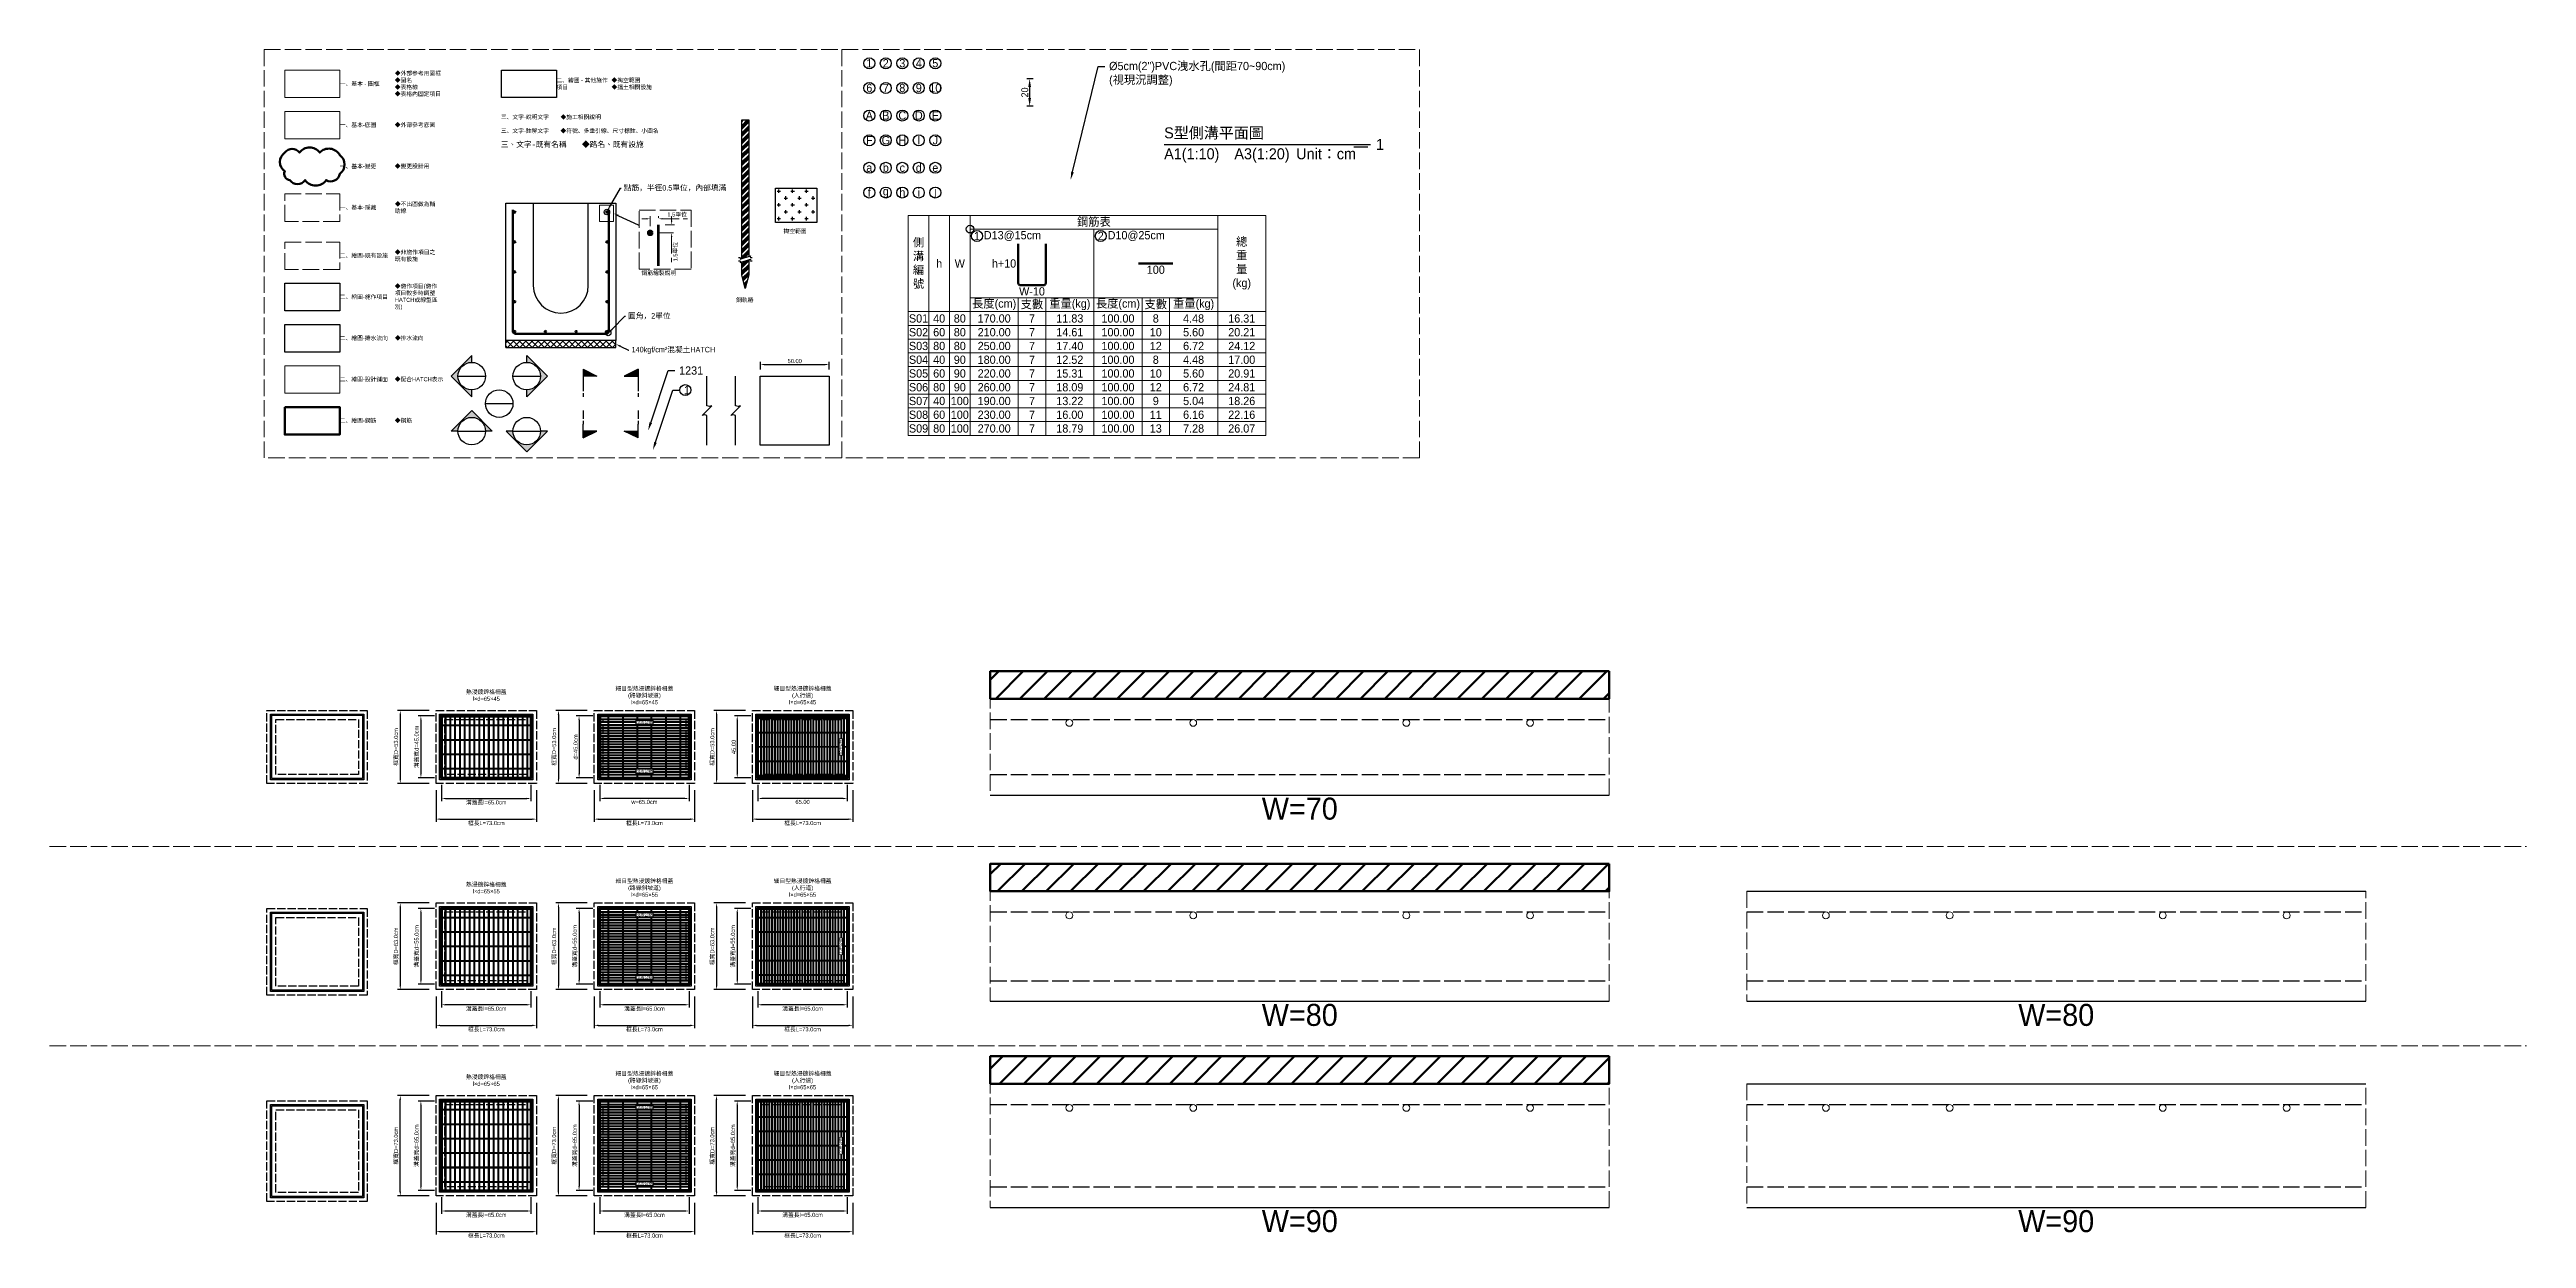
# Model space of a CAD drawing. Extents: x -8520 to 1950, y -2159 to 466.
# Drawn here: x 149 to 1950, y -418 to 447 of the extents above; entities that cross this region are included whole.
import ezdxf
from ezdxf import colors
from ezdxf.entities.mleader import LeaderData, LeaderLine
from ezdxf.math import Vec2, Vec3

# ---------------------------------------------------------------- set-up
doc = ezdxf.new("R2010")
doc.units = 0
doc.header["$MEASUREMENT"] = 0
doc.linetypes.add('ACAD_ISO02W100', pattern=[15, 12, -3])
for name, color, linetype, lineweight in [('一、1.基本-圖框', 7, 'Continuous', 20), ('一、2.基本-底圖', 9, 'Continuous', 20), ('一、3.基本-變更', 1, 'Continuous', 50), ('二、1.繪圖-既有設施', 8, 'Continuous', 20), ('二、2.繪圖-施作項目', 181, 'Continuous', 30), ('二、3.繪圖-排水流向', 170, 'Continuous', 30), ('二、4.繪圖-設計鋪面', 40, 'Continuous', 20), ('二、5.繪圖-鋼筋', 60, 'Continuous', 50), ('二、6.繪圖-其他施作項目', 35, 'Continuous', 30)]:
    doc.layers.add(name, color=color, linetype=linetype, lineweight=lineweight)
doc.layers.add('一、4.基本-隱藏', color=9, linetype='ACAD_ISO02W100', lineweight=20, plot=False)
for name, color, linetype in [('三、1.文字-說明文字', 2, 'Continuous'), ('三、3.文字-註解文字', 2, 'Continuous'), ('三、4.文字-既有名稱', 8, 'Continuous')]:
    doc.layers.add(name, color=color, linetype=linetype)
doc.styles.get("Standard").update_dxf_attribs({"font": 'kaiu.ttf', "height": 2})
doc.styles.add('既有名稱', font='kaiu.ttf', dxfattribs={"height": 4})
doc.styles.add('次圖名(詳圖)', font='MS PGothic.ttf', dxfattribs={"height": 6})
doc.styles.add('註解文字', font='MS PGothic.ttf', dxfattribs={"height": 3})
doc.styles.add('註解文字(詳圖)', font='MS PGothic.ttf', dxfattribs={"height": 5})
doc.styles.add('說明文字', font='MS PGothic.ttf', dxfattribs={"height": 3})
doc.dimstyles.new('註解文字', dxfattribs={"dimtxt": 3, "dimasz": 3, "dimexe": 2, "dimexo": 5, "dimgap": 1, "dimtad": 2, "dimzin": 0, "dimdsep": 46, "dimtxsty": '註解文字', "dimcen": 0.1, "dimclrd": 256, "dimclre": 256, "dimclrt": 256, "dimadec": 0, "dimazin": 0, "dimtfac": 1, "dimtofl": 0, "dimtmove": 0, "dimatfit": 3, "dimfxl": 15, "dimtolj": 1, "dimtzin": 0, "dimlwd": -1, "dimlwe": -1, "dimarcsym": 1})
doc.dimstyles.new('註解文字(詳圖)', dxfattribs={"dimtxt": 6, "dimasz": 6, "dimexe": 2, "dimexo": 5, "dimgap": 1, "dimtad": 2, "dimzin": 0, "dimdsep": 46, "dimtxsty": '註解文字(詳圖)', "dimcen": 0.1, "dimclrd": 256, "dimclre": 256, "dimclrt": 256, "dimadec": 0, "dimazin": 0, "dimtfac": 1, "dimtofl": 0, "dimtmove": 0, "dimatfit": 3, "dimfxlon": 1, "dimtolj": 1, "dimtzin": 0, "dimlwd": -1, "dimlwe": -1, "dimarcsym": 1})
pattern_1 = [(45, (-739.145, 143.4644), (-2.65165, 2.65165), []), (45, (-738.261, 143.4644), (-2.65165, 2.65165), []), (45, (-737.3773, 143.4644), (-2.65165, 2.65165), []), (45, (-736.4934, 143.4644), (-2.65165, 2.65165), [])]
pattern_2 = [(45, (-854.145, 3.4644), (-2.65165, 2.65165), []), (45, (-853.261, 3.4644), (-2.65165, 2.65165), []), (45, (-852.3773, 3.4644), (-2.65165, 2.65165), []), (45, (-851.4934, 3.4644), (-2.65165, 2.65165), [])]
pattern_3 = [(45, (-969.145, -136.5356), (-2.65165, 2.65165), []), (45, (-968.261, -136.5356), (-2.65165, 2.65165), []), (45, (-967.3773, -136.5356), (-2.65165, 2.65165), []), (45, (-966.4934, -136.5356), (-2.65165, 2.65165), [])]
pattern_4 = [(45, (-739.145, 2093.688), (-8.838835, 8.838835), [])]

msp = doc.modelspace()

# ---------------------------------------------------------------- texts
at = {"layer": '一、1.基本-圖框'}
for s, width, gutter_width, insert, char_height, attachment_point, style in [('{\\fMS PGothic|b0|i0|c128|p34;一、基本 - 圖框}', 37.92475, 1, (359.723, 422), 3, 4, '說明文字'), ('{\\fMS PGothic|b0|i0|c128|p34;◆外部參考用圖框\\P◆圖名\\P◆表格}線\\P{\\fMS PGothic|b0|i0|c128|p34;◆}表格{\\fPMingLiU|b0|i0|c136|p18;內}固定項目', 35.80343, 15, (399.723, 422), 3, 4, '說明文字'), ('{\\fMS PGothic|b0|i0|c128|p34;鋼筋表}', 94.24964, 30, (908.019, 321.371), 6, 5, '註解文字(詳圖)'), ('側溝編號', 12.98354, 30, (780.519, 291.371), 6, 5, '註解文字(詳圖)'), ('{\\fMS PGothic|b0|i0|c128|p34;總重量(kg)}', 6, 30, (1015.519, 291.371), 6, 5, '註解文字(詳圖)'), ('{\\fMS PGothic|b0|i0|c128|p34;h}', 12.98354, 30, (795.519, 291.371), 6, 5, '註解文字(詳圖)'), ('{\\fMS PGothic|b0|i0|c128|p34;W}', 22.32258, 30, (810.519, 291.371), 6, 5, '註解文字(詳圖)'), ('{\\fMS PGothic|b0|i0|c128|p34;長度(cm)}', 35.02324, 30, (835.519, 261.371), 6, 5, '註解文字(詳圖)'), ('{\\fMS PGothic|b0|i0|c128|p34;支數}', 19.27354, 30, (863.019, 261.371), 6, 5, '註解文字(詳圖)'), ('{\\fMS PGothic|b0|i0|c128|p34;重量(kg)}', 30.27214, 30, (890.519, 261.371), 6, 5, '註解文字(詳圖)'), ('{\\fMS PGothic|b0|i0|c128|p34;長度(cm)}', 35.02324, 30, (925.519, 261.371), 6, 5, '註解文字(詳圖)'), ('{\\fMS PGothic|b0|i0|c128|p34;支數}', 19.27354, 30, (953.019, 261.371), 6, 5, '註解文字(詳圖)'), ('{\\fMS PGothic|b0|i0|c128|p34;重量(kg)}', 30.27214, 30, (980.519, 261.371), 6, 5, '註解文字(詳圖)')]:
    msp.add_mtext_dynamic_manual_height_columns(s, width=width, gutter_width=gutter_width, heights=[0], dxfattribs=dict(at, insert=insert, char_height=char_height, attachment_point=attachment_point, style=style))
at = {"layer": '一、2.基本-底圖', "char_height": 3, "attachment_point": 4, "style": '說明文字'}
for s, width, insert in [('{\\fMS PGothic|b0|i0|c128|p34;一、基本-底圖}', 35.05604, (359.723, 392)), ('{\\fMS PGothic|b0|i0|c128|p34;◆外部參考底圖}', 31.67132, (399.723, 392))]:
    msp.add_mtext_dynamic_manual_height_columns(s, width=width, gutter_width=15, heights=[0], dxfattribs=dict(at, insert=insert))
at = {"layer": '一、3.基本-變更', "char_height": 3, "attachment_point": 4, "style": '說明文字'}
for s, width, insert in [('{\\fMS PGothic|b0|i0|c128|p34;一、基本-變更}', 35.53957, (359.723, 362)), ('{\\fMS PGothic|b0|i0|c128|p34;◆變更設計用}', 26.23159, (399.723, 362))]:
    msp.add_mtext_dynamic_manual_height_columns(s, width=width, gutter_width=15, heights=[0], dxfattribs=dict(at, insert=insert))
at = {"layer": '一、4.基本-隱藏', "char_height": 3}
for s, width, gutter_width, insert, attachment_point, style in [('{\\fMS PGothic|b0|i0|c128|p34;一、基本-隱藏}', 42.51711, 15, (359.723, 332), 4, '說明文字'), ('{\\fMS PGothic|b0|i0|c128|p34;◆不出圖做為輔助線}', 32.64664, 15, (399.723, 332), 4, '說明文字'), ('掏空範圍', 18.9594, 20, (682.324, 316.437), 1, '註解文字'), ('{\\fMS PGothic|b0|i0|c128|p34;鋼筋}繪製{\\fPMingLiU|b0|i0|c136|p18;說}明', 27.01482, 15, (579.115, 286.011), 1, '註解文字'), ('鋼軌樁', 14.717, 20, (647.894, 266.393), 1, '註解文字')]:
    msp.add_mtext_dynamic_manual_height_columns(s, width=width, gutter_width=gutter_width, heights=[0], dxfattribs=dict(at, insert=insert, attachment_point=attachment_point, style=style))
at = {"layer": '三、1.文字-說明文字', "insert": (476.805, 397.708), "char_height": 3, "attachment_point": 4, "style": '說明文字'}
msp.add_mtext_dynamic_manual_height_columns('{\\fMS PGothic|b0|i0|c128|p34;三、文字-\\fPMingLiU|b0|i0|c136|p18;說\\fMS PGothic|b0|i0|c128|p34;明文字\u3000\u3000◆}施工相關{\\fPMingLiU|b0|i0|c136|p18;說}明', width=109.18856, gutter_width=15, heights=[0], dxfattribs=at)
at = {"layer": '三、3.文字-註解文字'}
for s, width, gutter_width, insert, char_height, attachment_point, style in [('1', 8.38231, 30, (744.723, 437), 6, 5, '註解文字(詳圖)'), ('2', 8.38231, 30, (756.723, 437), 6, 5, '註解文字(詳圖)'), ('3', 8.38231, 30, (768.723, 437), 6, 5, '註解文字(詳圖)'), ('4', 8.38231, 30, (780.723, 437), 6, 5, '註解文字(詳圖)'), ('5', 8.38231, 30, (792.723, 437), 6, 5, '註解文字(詳圖)'), ('6', 8.38231, 30, (744.723, 419), 6, 5, '註解文字(詳圖)'), ('7', 8.38231, 30, (756.723, 419), 6, 5, '註解文字(詳圖)'), ('8', 8.38231, 30, (768.723, 419), 6, 5, '註解文字(詳圖)'), ('9', 8.38231, 30, (780.723, 419), 6, 5, '註解文字(詳圖)'), ('10', 8.38231, 30, (792.723, 419), 6, 5, '註解文字(詳圖)'), ('A', 8.38231, 30, (744.723, 399), 6, 5, '註解文字(詳圖)'), ('B', 8.38231, 30, (756.723, 399), 6, 5, '註解文字(詳圖)'), ('C', 8.38231, 30, (768.723, 399), 6, 5, '註解文字(詳圖)'), ('D', 8.38231, 30, (780.723, 399), 6, 5, '註解文字(詳圖)'), ('E', 8.38231, 30, (792.723, 399), 6, 5, '註解文字(詳圖)'), ('{\\fMS PGothic|b0|i0|c128|p34;三、文字-註解文字\u3000\u3000◆符號、多重引線、尺寸標註、小圖名}', 110.73428, 15, (476.805, 387.708), 3, 4, '說明文字'), ('F', 8.38231, 30, (744.723, 381), 6, 5, '註解文字(詳圖)'), ('G', 8.38231, 30, (756.723, 381), 6, 5, '註解文字(詳圖)'), ('H', 8.38231, 30, (768.723, 381), 6, 5, '註解文字(詳圖)'), ('I', 8.38231, 30, (780.723, 381), 6, 5, '註解文字(詳圖)'), ('J', 8.38231, 30, (792.723, 381), 6, 5, '註解文字(詳圖)'), ('S型側溝平面圖', 80.61929, 15, (959.122, 385.969), 8, 4, '次圖名(詳圖)'), ('1', 3, 15, (1113.122, 377.969), 8, 4, '次圖名(詳圖)'), ('a', 8.38231, 30, (744.723, 361), 6, 5, '註解文字(詳圖)'), ('b', 8.38231, 30, (756.723, 361), 6, 5, '註解文字(詳圖)'), ('c', 8.38231, 30, (768.723, 361), 6, 5, '註解文字(詳圖)'), ('d', 8.38231, 30, (780.723, 361), 6, 5, '註解文字(詳圖)'), ('e', 8.38231, 30, (792.723, 361), 6, 5, '註解文字(詳圖)'), ('A1(1:10)\u3000A3(1:20){\\fMS PGothic|b0|i0|c128|p34;^IUnit：cm}', 136.03259, 15, (959.122, 369.969), 8, 4, '次圖名(詳圖)'), ('f', 8.38231, 30, (744.723, 343), 6, 5, '註解文字(詳圖)'), ('g', 8.38231, 30, (756.723, 343), 6, 5, '註解文字(詳圖)'), ('h', 8.38231, 30, (768.723, 343), 6, 5, '註解文字(詳圖)'), ('i', 8.38231, 30, (780.723, 343), 6, 5, '註解文字(詳圖)'), ('j', 8.38231, 30, (792.723, 343), 6, 5, '註解文字(詳圖)'), ('1', 8.38231, 30, (823.019, 311.371), 6, 5, '註解文字(詳圖)'), ('D13@15cm', 6.06582, 30, (828.019, 311.371), 6, 4, '註解文字(詳圖)'), ('2', 8.38231, 30, (913.019, 311.371), 6, 5, '註解文字(詳圖)'), ('{\\fMS PGothic|b0|i0|c128|p34;D1}0{\\fMS PGothic|b0|i0|c128|p34;@}25{\\fMS PGothic|b0|i0|c128|p34;cm}', 6.06582, 30, (918.019, 311.371), 6, 4, '註解文字(詳圖)'), ('S01', 9.06048, 30, (780.519, 251.371), 6, 5, '註解文字(詳圖)'), ('40', 9.06048, 30, (795.519, 251.371), 6, 5, '註解文字(詳圖)'), ('80', 9.06048, 30, (810.519, 251.371), 6, 5, '註解文字(詳圖)'), ('170.00', 9.06048, 30, (835.519, 251.371), 6, 5, '註解文字(詳圖)'), ('7', 9.06048, 30, (863.019, 251.371), 6, 5, '註解文字(詳圖)'), ('11.83', 9.06048, 30, (890.519, 251.371), 6, 5, '註解文字(詳圖)'), ('{\\fMS PGothic|b0|i0|c128|p34;100}.00', 9.06048, 30, (925.519, 251.371), 6, 5, '註解文字(詳圖)'), ('8', 9.06048, 30, (953.019, 251.371), 6, 5, '註解文字(詳圖)'), ('4.48', 9.06048, 30, (980.519, 251.371), 6, 5, '註解文字(詳圖)'), ('16.31', 9.06048, 30, (1015.519, 251.371), 6, 5, '註解文字(詳圖)'), ('S02', 9.06048, 30, (780.519, 241.371), 6, 5, '註解文字(詳圖)'), ('S03', 9.06048, 30, (780.519, 231.371), 6, 5, '註解文字(詳圖)'), ('80', 9.06048, 30, (795.519, 231.371), 6, 5, '註解文字(詳圖)'), ('60', 9.06048, 30, (795.519, 241.371), 6, 5, '註解文字(詳圖)'), ('80', 9.06048, 30, (810.519, 241.371), 6, 5, '註解文字(詳圖)'), ('80', 9.06048, 30, (810.519, 231.371), 6, 5, '註解文字(詳圖)'), ('210.00', 9.06048, 30, (835.519, 241.371), 6, 5, '註解文字(詳圖)'), ('250.00', 9.06048, 30, (835.519, 231.371), 6, 5, '註解文字(詳圖)'), ('7', 9.06048, 30, (863.019, 241.371), 6, 5, '註解文字(詳圖)'), ('7', 9.06048, 30, (863.019, 231.371), 6, 5, '註解文字(詳圖)'), ('14.61', 9.06048, 30, (890.519, 241.371), 6, 5, '註解文字(詳圖)'), ('17.40', 9.06048, 30, (890.519, 231.371), 6, 5, '註解文字(詳圖)'), ('{\\fMS PGothic|b0|i0|c128|p34;100}.00', 9.06048, 30, (925.519, 241.371), 6, 5, '註解文字(詳圖)'), ('{\\fMS PGothic|b0|i0|c128|p34;100}.00', 9.06048, 30, (925.519, 231.371), 6, 5, '註解文字(詳圖)'), ('10', 9.06048, 30, (953.019, 241.371), 6, 5, '註解文字(詳圖)'), ('12', 9.06048, 30, (953.019, 231.371), 6, 5, '註解文字(詳圖)'), ('5.60', 9.06048, 30, (980.519, 241.371), 6, 5, '註解文字(詳圖)'), ('6.72', 9.06048, 30, (980.519, 231.371), 6, 5, '註解文字(詳圖)'), ('20.21', 9.06048, 30, (1015.519, 241.371), 6, 5, '註解文字(詳圖)'), ('24.12', 9.06048, 30, (1015.519, 231.371), 6, 5, '註解文字(詳圖)'), ('S04', 9.06048, 30, (780.519, 221.371), 6, 5, '註解文字(詳圖)'), ('40', 9.06048, 30, (795.519, 221.371), 6, 5, '註解文字(詳圖)'), ('90', 9.06048, 30, (810.519, 221.371), 6, 5, '註解文字(詳圖)'), ('180.00', 9.06048, 30, (835.519, 221.371), 6, 5, '註解文字(詳圖)'), ('7', 9.06048, 30, (863.019, 221.371), 6, 5, '註解文字(詳圖)'), ('12.52', 9.06048, 30, (890.519, 221.371), 6, 5, '註解文字(詳圖)'), ('{\\fMS PGothic|b0|i0|c128|p34;100}.00', 9.06048, 30, (925.519, 221.371), 6, 5, '註解文字(詳圖)'), ('8', 9.06048, 30, (953.019, 221.371), 6, 5, '註解文字(詳圖)'), ('4.48', 9.06048, 30, (980.519, 221.371), 6, 5, '註解文字(詳圖)'), ('17.00', 9.06048, 30, (1015.519, 221.371), 6, 5, '註解文字(詳圖)'), ('S05', 9.06048, 30, (780.519, 211.371), 6, 5, '註解文字(詳圖)'), ('S06', 9.06048, 30, (780.519, 201.371), 6, 5, '註解文字(詳圖)'), ('80', 9.06048, 30, (795.519, 201.371), 6, 5, '註解文字(詳圖)'), ('60', 9.06048, 30, (795.519, 211.371), 6, 5, '註解文字(詳圖)'), ('90', 9.06048, 30, (810.519, 211.371), 6, 5, '註解文字(詳圖)'), ('90', 9.06048, 30, (810.519, 201.371), 6, 5, '註解文字(詳圖)'), ('220.00', 9.06048, 30, (835.519, 211.371), 6, 5, '註解文字(詳圖)'), ('260.00', 9.06048, 30, (835.519, 201.371), 6, 5, '註解文字(詳圖)'), ('7', 9.06048, 30, (863.019, 211.371), 6, 5, '註解文字(詳圖)'), ('7', 9.06048, 30, (863.019, 201.371), 6, 5, '註解文字(詳圖)'), ('15.31', 9.06048, 30, (890.519, 211.371), 6, 5, '註解文字(詳圖)'), ('18.09', 9.06048, 30, (890.519, 201.371), 6, 5, '註解文字(詳圖)'), ('{\\fMS PGothic|b0|i0|c128|p34;100}.00', 9.06048, 30, (925.519, 211.371), 6, 5, '註解文字(詳圖)'), ('{\\fMS PGothic|b0|i0|c128|p34;100}.00', 9.06048, 30, (925.519, 201.371), 6, 5, '註解文字(詳圖)'), ('10', 9.06048, 30, (953.019, 211.371), 6, 5, '註解文字(詳圖)'), ('12', 9.06048, 30, (953.019, 201.371), 6, 5, '註解文字(詳圖)'), ('5.60', 9.06048, 30, (980.519, 211.371), 6, 5, '註解文字(詳圖)'), ('6.72', 9.06048, 30, (980.519, 201.371), 6, 5, '註解文字(詳圖)'), ('20.91', 9.06048, 30, (1015.519, 211.371), 6, 5, '註解文字(詳圖)'), ('24.81', 9.06048, 30, (1015.519, 201.371), 6, 5, '註解文字(詳圖)'), ('{\\fMS PGothic|b0|i0|c128|p34;S0}7', 9.06048, 30, (780.519, 191.371), 6, 5, '註解文字(詳圖)'), ('{\\fMS PGothic|b0|i0|c128|p34;S0}8', 9.06048, 30, (780.519, 181.371), 6, 5, '註解文字(詳圖)'), ('40', 9.06048, 30, (795.519, 191.371), 6, 5, '註解文字(詳圖)'), ('60', 9.06048, 30, (795.519, 181.371), 6, 5, '註解文字(詳圖)'), ('100', 9.06048, 30, (810.519, 191.371), 6, 5, '註解文字(詳圖)'), ('100', 9.06048, 30, (810.519, 181.371), 6, 5, '註解文字(詳圖)'), ('230.00', 9.06048, 30, (835.519, 181.371), 6, 5, '註解文字(詳圖)'), ('190.00', 9.06048, 30, (835.519, 191.371), 6, 5, '註解文字(詳圖)'), ('7', 9.06048, 30, (863.019, 191.371), 6, 5, '註解文字(詳圖)'), ('7', 9.06048, 30, (863.019, 181.371), 6, 5, '註解文字(詳圖)'), ('13.22', 9.06048, 30, (890.519, 191.371), 6, 5, '註解文字(詳圖)'), ('16.00', 9.06048, 30, (890.519, 181.371), 6, 5, '註解文字(詳圖)'), ('{\\fMS PGothic|b0|i0|c128|p34;100}.00', 9.06048, 30, (925.519, 191.371), 6, 5, '註解文字(詳圖)'), ('{\\fMS PGothic|b0|i0|c128|p34;100}.00', 9.06048, 30, (925.519, 181.371), 6, 5, '註解文字(詳圖)'), ('11', 9.06048, 30, (953.019, 181.371), 6, 5, '註解文字(詳圖)'), ('9', 9.06048, 30, (953.019, 191.371), 6, 5, '註解文字(詳圖)'), ('5.04', 9.06048, 30, (980.519, 191.371), 6, 5, '註解文字(詳圖)'), ('6.16', 9.06048, 30, (980.519, 181.371), 6, 5, '註解文字(詳圖)'), ('22.16', 9.06048, 30, (1015.519, 181.371), 6, 5, '註解文字(詳圖)'), ('18.26', 9.06048, 30, (1015.519, 191.371), 6, 5, '註解文字(詳圖)'), ('{\\fMS PGothic|b0|i0|c128|p34;S0}9', 9.06048, 30, (780.519, 171.371), 6, 5, '註解文字(詳圖)'), ('80', 9.06048, 30, (795.519, 171.371), 6, 5, '註解文字(詳圖)'), ('100', 9.06048, 30, (810.519, 171.371), 6, 5, '註解文字(詳圖)'), ('270.00', 9.06048, 30, (835.519, 171.371), 6, 5, '註解文字(詳圖)'), ('7', 9.06048, 30, (863.019, 171.371), 6, 5, '註解文字(詳圖)'), ('18.79', 9.06048, 30, (890.519, 171.371), 6, 5, '註解文字(詳圖)'), ('{\\fMS PGothic|b0|i0|c128|p34;100}.00', 9.06048, 30, (925.519, 171.371), 6, 5, '註解文字(詳圖)'), ('13', 9.06048, 30, (953.019, 171.371), 6, 5, '註解文字(詳圖)'), ('7.28', 9.06048, 30, (980.519, 171.371), 6, 5, '註解文字(詳圖)'), ('26.07', 9.06048, 30, (1015.519, 171.371), 6, 5, '註解文字(詳圖)'), ('{\\fMS PGothic|b0|i0|c128|p34;細目型熱浸鍍鋅格柵蓋\\P(路緣斜坡道)\\P}l{\\fMS PGothic|b0|i0|c128|p34;×d=65×45}', 47.50959, 15, (581.216, -22.69), 3, 5, '註解文字'), ('{\\fMS PGothic|b0|i0|c128|p34;細目型熱浸鍍鋅格柵蓋\\P(人行道)\\P}l{\\fMS PGothic|b0|i0|c128|p34;×d=65×45}', 47.50959, 15, (696.216, -22.69), 3, 5, '註解文字'), ('{\\fMS PGothic|b0|i0|c128|p34;熱浸鍍鋅格柵蓋\\P}l{\\fMS PGothic|b0|i0|c128|p34;×d=65×45}', 47.50959, 15, (466.216, -22.69), 3, 5, '註解文字'), ('{\\fMS PGothic|b0|i0|c128|p34;熱浸鍍鋅格柵蓋\\P}l{\\fMS PGothic|b0|i0|c128|p34;×d=65×55}', 47.50959, 15, (466.216, -162.69), 3, 5, '註解文字'), ('{\\fMS PGothic|b0|i0|c128|p34;細目型熱浸鍍鋅格柵蓋\\P(路緣斜坡道)\\P}l{\\fMS PGothic|b0|i0|c128|p34;×d=65×55}', 47.50959, 15, (581.216, -162.69), 3, 5, '註解文字'), ('{\\fMS PGothic|b0|i0|c128|p34;細目型熱浸鍍鋅格柵蓋\\P(人行道)\\P}l{\\fMS PGothic|b0|i0|c128|p34;×d=65×55}', 47.50959, 15, (696.216, -162.69), 3, 5, '註解文字'), ('{\\fMS PGothic|b0|i0|c128|p34;熱浸鍍鋅格柵蓋\\P}l{\\fMS PGothic|b0|i0|c128|p34;×d=65×65}', 47.50959, 15, (466.216, -302.69), 3, 5, '註解文字'), ('{\\fMS PGothic|b0|i0|c128|p34;細目型熱浸鍍鋅格柵蓋\\P(路緣斜坡道)\\P}l{\\fMS PGothic|b0|i0|c128|p34;×d=65×65}', 47.50959, 15, (581.216, -302.69), 3, 5, '註解文字'), ('{\\fMS PGothic|b0|i0|c128|p34;細目型熱浸鍍鋅格柵蓋\\P(人行道)\\P}l{\\fMS PGothic|b0|i0|c128|p34;×d=65×65}', 47.50959, 15, (696.216, -302.69), 3, 5, '註解文字')]:
    msp.add_mtext_dynamic_manual_height_columns(s, width=width, gutter_width=gutter_width, heights=[0], dxfattribs=dict(at, insert=insert, char_height=char_height, attachment_point=attachment_point, style=style))
at = {"layer": '三、4.文字-既有名稱'}
for s, width, gutter_width, insert, char_height, attachment_point, style in [('三、文字-既有名稱\u3000\u3000◆路名、既有設施', 104.31543, 20, (476.805, 377.708), 4, 4, '既有名稱'), ('{\\fMS PGothic|b0|i0|c128|p34;W=}7{\\fMS PGothic|b0|i0|c128|p34;0}', 86.8423, 30, (1057.716, -105.19), 16, 5, '次圖名(詳圖)'), ('{\\fMS PGothic|b0|i0|c128|p34;W=80}', 86.8423, 30, (1057.716, -255.19), 16, 5, '次圖名(詳圖)'), ('{\\fMS PGothic|b0|i0|c128|p34;W=80}', 86.8423, 30, (1607.716, -255.19), 16, 5, '次圖名(詳圖)'), ('{\\fMS PGothic|b0|i0|c128|p34;W=90}', 86.8423, 30, (1057.716, -405.19), 16, 5, '次圖名(詳圖)'), ('{\\fMS PGothic|b0|i0|c128|p34;W=90}', 86.8423, 30, (1607.716, -405.19), 16, 5, '次圖名(詳圖)')]:
    msp.add_mtext_dynamic_manual_height_columns(s, width=width, gutter_width=gutter_width, heights=[0], dxfattribs=dict(at, insert=insert, char_height=char_height, attachment_point=attachment_point, style=style))
at = {"layer": '二、1.繪圖-既有設施', "char_height": 3, "attachment_point": 4, "style": '說明文字'}
for s, width, insert in [('{\\fMS PGothic|b0|i0|c128|p34;二、繪圖-既有設施}', 38.83369, (359.723, 297)), ('{\\fMS PGothic|b0|i0|c128|p34;◆非施作項目之既有設施}', 32.59781, (399.723, 297))]:
    msp.add_mtext_dynamic_manual_height_columns(s, width=width, gutter_width=15, heights=[0], dxfattribs=dict(at, insert=insert))
at = {"layer": '二、2.繪圖-施作項目', "char_height": 3, "attachment_point": 4, "style": '說明文字'}
for s, width, insert in [('{\\fMS PGothic|b0|i0|c128|p34;◆施作項目(施作項目較多時調整HATCH或線型區別)}', 32.66801, (399.723, 267)), ('{\\fMS PGothic|b0|i0|c128|p34;二、繪圖-施作項目}', 45.60771, (359.723, 267))]:
    msp.add_mtext_dynamic_manual_height_columns(s, width=width, gutter_width=15, heights=[0], dxfattribs=dict(at, insert=insert))
at = {"layer": '二、3.繪圖-排水流向', "char_height": 3, "attachment_point": 4, "style": '說明文字'}
for s, width, insert in [('二、繪圖-排水流向', 66.83656, (359.723, 237)), ('{\\fMS PGothic|b0|i0|c128|p34;◆排水流向}', 69.24082, (399.723, 237))]:
    msp.add_mtext_dynamic_manual_height_columns(s, width=width, gutter_width=15, heights=[0], dxfattribs=dict(at, insert=insert))
at = {"layer": '二、4.繪圖-設計鋪面', "char_height": 3, "attachment_point": 4, "style": '說明文字'}
for s, width, insert in [('{\\fMS PGothic|b0|i0|c128|p34;二、繪圖-}設計{\\fMS PGothic|b0|i0|c128|p34;鋪面}', 35.9805, (359.723, 207)), ('{\\fMS PGothic|b0|i0|c128|p34;◆配合HATCH表示}', 53.90893, (399.723, 207))]:
    msp.add_mtext_dynamic_manual_height_columns(s, width=width, gutter_width=15, heights=[0], dxfattribs=dict(at, insert=insert))
at = {"layer": '二、5.繪圖-鋼筋'}
for s, width, gutter_width, insert, char_height, attachment_point, style in [('h+10', 8.87231, 30, (851.519, 291.371), 6, 6, '註解文字(詳圖)'), ('100', 3.56631, 30, (953.019, 289.871), 6, 2, '註解文字(詳圖)'), ('{\\fMS PGothic|b0|i0|c128|p34;W-10}', 3.56631, 30, (863.019, 274.121), 6, 2, '註解文字(詳圖)'), ('{\\fMS PGothic|b0|i0|c128|p34;二、繪圖-}鋼筋', 45.60771, 15, (359.723, 177), 3, 4, '說明文字'), ('{\\fMS PGothic|b0|i0|c128|p34;◆}鋼筋', 32.66801, 15, (399.723, 177), 3, 4, '說明文字')]:
    msp.add_mtext_dynamic_manual_height_columns(s, width=width, gutter_width=gutter_width, heights=[0], dxfattribs=dict(at, insert=insert, char_height=char_height, attachment_point=attachment_point, style=style))
at = {"layer": '二、6.繪圖-其他施作項目', "char_height": 3, "attachment_point": 4, "style": '說明文字'}
for s, width, gutter_width, insert in [('二{\\fMS PGothic|b0|i0|c128|p34;、}繪圖{\\fMS PGothic|b0|i0|c128|p34; - }其他施作項目', 37.92475, 1, (517.274, 422)), ('{\\fMS PGothic|b0|i0|c128|p34;◆}掏空範圍\\P{\\fMS PGothic|b0|i0|c128|p34;◆}擋土相關設施', 35.80343, 15, (557.274, 422))]:
    msp.add_mtext_dynamic_manual_height_columns(s, width=width, gutter_width=gutter_width, heights=[0], dxfattribs=dict(at, insert=insert))

# ---------------------------------------------------------------- blocks, each defined once
blk = doc.blocks.new('*D34')
at = {"layer": 'Defpoints', "color": 0, "transparency": 16777216}
for p in [(433.7, -37.7), (418.7, -82.7), (433.7, -82.7)]:
    blk.add_point(p, dxfattribs=at)
at = {"layer": '三、3.文字-註解文字', "transparency": 16777216}
for p, q in [((428.7, -37.7), (416.7, -37.7)), ((418.7, -40.7), (418.7, -79.7)), ((428.7, -82.7), (416.7, -82.7))]:
    blk.add_line(p, q, dxfattribs=at)
for points in [[(418.2, -40.7), (419.2, -40.7), (418.7, -37.7)], [(418.2, -79.7), (419.2, -79.7), (418.7, -82.7)]]:
    blk.add_solid(points, dxfattribs=at)
at = {"layer": '三、3.文字-註解文字', "transparency": 16777216, "insert": (415.7, -60.2), "char_height": 3, "attachment_point": 5, "rotation": 90, "style": '註解文字'}
blk.add_mtext('\\A1;溝蓋寬{\\fMS PGothic|b0|i0|c128|p34;d=45.0cm}', dxfattribs=at)
blk = doc.blocks.new('*D35')
at = {"layer": 'Defpoints', "color": 0, "transparency": 16777216}
for p in [(433.7, -82.7), (498.7, -82.7), (498.7, -97.7)]:
    blk.add_point(p, dxfattribs=at)
at = {"layer": '三、3.文字-註解文字', "transparency": 16777216}
for p, q in [((433.7, -87.7), (433.7, -99.7)), ((498.7, -87.7), (498.7, -99.7)), ((436.7, -97.7), (495.7, -97.7))]:
    blk.add_line(p, q, dxfattribs=at)
for points in [[(436.7, -97.2), (436.7, -98.2), (433.7, -97.7)], [(495.7, -97.2), (495.7, -98.2), (498.7, -97.7)]]:
    blk.add_solid(points, dxfattribs=at)
at = {"layer": '三、3.文字-註解文字', "transparency": 16777216, "insert": (466.2, -100.7), "char_height": 3, "attachment_point": 5, "style": '註解文字'}
blk.add_mtext('\\A1;{\\fMS PGothic|b0|i0|c128|p34;溝蓋長}l{\\fMS PGothic|b0|i0|c128|p34;=65.0cm}', dxfattribs=at)
blk = doc.blocks.new('*D30')
at = {"layer": 'Defpoints', "color": 0, "transparency": 16777216}
for p in [(433.7, -177.7), (418.7, -232.7), (433.7, -232.7)]:
    blk.add_point(p, dxfattribs=at)
at = {"layer": '三、3.文字-註解文字', "transparency": 16777216}
for p, q in [((428.7, -177.7), (416.7, -177.7)), ((418.7, -180.7), (418.7, -229.7)), ((428.7, -232.7), (416.7, -232.7))]:
    blk.add_line(p, q, dxfattribs=at)
for points in [[(418.2, -180.7), (419.2, -180.7), (418.7, -177.7)], [(418.2, -229.7), (419.2, -229.7), (418.7, -232.7)]]:
    blk.add_solid(points, dxfattribs=at)
at = {"layer": '三、3.文字-註解文字', "transparency": 16777216, "insert": (415.7, -205.2), "char_height": 3, "attachment_point": 5, "rotation": 90, "style": '註解文字'}
blk.add_mtext('\\A1;溝蓋寬{\\fMS PGothic|b0|i0|c128|p34;d=55.0cm}', dxfattribs=at)
blk = doc.blocks.new('*D31')
at = {"layer": 'Defpoints', "color": 0, "transparency": 16777216}
for p in [(433.7, -232.7), (498.7, -232.7), (433.7, -247.7)]:
    blk.add_point(p, dxfattribs=at)
at = {"layer": '三、3.文字-註解文字', "transparency": 16777216}
for p, q in [((433.7, -237.7), (433.7, -249.7)), ((495.7, -247.7), (436.7, -247.7)), ((498.7, -237.7), (498.7, -249.7))]:
    blk.add_line(p, q, dxfattribs=at)
for points in [[(436.7, -247.2), (436.7, -248.2), (433.7, -247.7)], [(495.7, -247.2), (495.7, -248.2), (498.7, -247.7)]]:
    blk.add_solid(points, dxfattribs=at)
at = {"layer": '三、3.文字-註解文字', "transparency": 16777216, "insert": (466.2, -250.7), "char_height": 3, "attachment_point": 5, "style": '註解文字'}
blk.add_mtext('\\A1;溝蓋長l{\\fMS PGothic|b0|i0|c128|p34;=65.0cm}', dxfattribs=at)
blk = doc.blocks.new('*D32')
at = {"layer": 'Defpoints', "color": 0, "transparency": 16777216}
for p in [(433.7, -317.7), (418.7, -382.7), (433.7, -382.7)]:
    blk.add_point(p, dxfattribs=at)
at = {"layer": '三、3.文字-註解文字', "transparency": 16777216}
for p, q in [((428.7, -317.7), (416.7, -317.7)), ((418.7, -320.7), (418.7, -379.7)), ((428.7, -382.7), (416.7, -382.7))]:
    blk.add_line(p, q, dxfattribs=at)
for points in [[(418.2, -320.7), (419.2, -320.7), (418.7, -317.7)], [(418.2, -379.7), (419.2, -379.7), (418.7, -382.7)]]:
    blk.add_solid(points, dxfattribs=at)
at = {"layer": '三、3.文字-註解文字', "transparency": 16777216, "insert": (415.7, -350.2), "char_height": 3, "attachment_point": 5, "rotation": 90, "style": '註解文字'}
blk.add_mtext('\\A1;溝蓋寬{\\fMS PGothic|b0|i0|c128|p34;d=65.0cm}', dxfattribs=at)
blk = doc.blocks.new('*D33')
at = {"layer": 'Defpoints', "color": 0, "transparency": 16777216}
for p in [(433.7, -382.7), (498.7, -382.7), (433.7, -397.7)]:
    blk.add_point(p, dxfattribs=at)
at = {"layer": '三、3.文字-註解文字', "transparency": 16777216}
for p, q in [((433.7, -387.7), (433.7, -399.7)), ((498.7, -387.7), (498.7, -399.7)), ((495.7, -397.7), (436.7, -397.7))]:
    blk.add_line(p, q, dxfattribs=at)
for points in [[(436.7, -397.2), (436.7, -398.2), (433.7, -397.7)], [(495.7, -397.2), (495.7, -398.2), (498.7, -397.7)]]:
    blk.add_solid(points, dxfattribs=at)
at = {"layer": '三、3.文字-註解文字', "transparency": 16777216, "insert": (466.2, -400.7), "char_height": 3, "attachment_point": 5, "style": '註解文字'}
blk.add_mtext('\\A1;溝蓋長l{\\fMS PGothic|b0|i0|c128|p34;=65.0cm}', dxfattribs=at)
blk = doc.blocks.new('*D29')
at = {"layer": 'Defpoints', "color": 0, "transparency": 16777216}
for p in [(548.7, -37.7), (533.7, -82.7), (548.7, -82.7)]:
    blk.add_point(p, dxfattribs=at)
at = {"layer": '三、3.文字-註解文字', "transparency": 16777216}
for p, q in [((543.7, -37.7), (531.7, -37.7)), ((533.7, -40.7), (533.7, -79.7)), ((543.7, -82.7), (531.7, -82.7))]:
    blk.add_line(p, q, dxfattribs=at)
for points in [[(533.2, -40.7), (534.2, -40.7), (533.7, -37.7)], [(533.2, -79.7), (534.2, -79.7), (533.7, -82.7)]]:
    blk.add_solid(points, dxfattribs=at)
at = {"layer": '三、3.文字-註解文字', "transparency": 16777216, "insert": (531.2, -60.2), "char_height": 3, "attachment_point": 5, "rotation": 90, "style": '註解文字'}
blk.add_mtext('\\A1;{\\fMS PGothic|b0|i0|c128|p34;d=45.0cm}', dxfattribs=at)
blk = doc.blocks.new('*D36')
at = {"layer": 'Defpoints', "color": 0, "transparency": 16777216}
for p in [(548.7, -82.7), (613.7, -82.7), (548.7, -97.7)]:
    blk.add_point(p, dxfattribs=at)
at = {"layer": '三、3.文字-註解文字', "transparency": 16777216}
for p, q in [((548.7, -87.7), (548.7, -99.7)), ((613.7, -87.7), (613.7, -99.7)), ((610.7, -97.7), (551.7, -97.7))]:
    blk.add_line(p, q, dxfattribs=at)
for points in [[(551.7, -97.2), (551.7, -98.2), (548.7, -97.7)], [(610.7, -97.2), (610.7, -98.2), (613.7, -97.7)]]:
    blk.add_solid(points, dxfattribs=at)
at = {"layer": '三、3.文字-註解文字', "transparency": 16777216, "insert": (581.2, -100.2), "char_height": 3, "attachment_point": 5, "style": '註解文字'}
blk.add_mtext('\\A1;{\\fMS PGothic|b0|i0|c128|p34;w=65.0cm}', dxfattribs=at)
blk = doc.blocks.new('*D37')
at = {"layer": 'Defpoints', "color": 0, "transparency": 16777216}
for p in [(548.7, -177.7), (533.7, -232.7), (548.7, -232.7)]:
    blk.add_point(p, dxfattribs=at)
at = {"layer": '三、3.文字-註解文字', "transparency": 16777216}
for p, q in [((543.7, -177.7), (531.7, -177.7)), ((533.7, -180.7), (533.7, -229.7)), ((543.7, -232.7), (531.7, -232.7))]:
    blk.add_line(p, q, dxfattribs=at)
for points in [[(533.2, -180.7), (534.2, -180.7), (533.7, -177.7)], [(533.2, -229.7), (534.2, -229.7), (533.7, -232.7)]]:
    blk.add_solid(points, dxfattribs=at)
at = {"layer": '三、3.文字-註解文字', "transparency": 16777216, "insert": (530.7, -205.2), "char_height": 3, "attachment_point": 5, "rotation": 90, "style": '註解文字'}
blk.add_mtext('\\A1;溝蓋寬{\\fMS PGothic|b0|i0|c128|p34;d=55.0cm}', dxfattribs=at)
blk = doc.blocks.new('*D38')
at = {"layer": 'Defpoints', "color": 0, "transparency": 16777216}
for p in [(548.7, -232.7), (613.7, -232.7), (548.7, -247.7)]:
    blk.add_point(p, dxfattribs=at)
at = {"layer": '三、3.文字-註解文字', "transparency": 16777216}
for p, q in [((548.7, -237.7), (548.7, -249.7)), ((610.7, -247.7), (551.7, -247.7)), ((613.7, -237.7), (613.7, -249.7))]:
    blk.add_line(p, q, dxfattribs=at)
for points in [[(551.7, -247.2), (551.7, -248.2), (548.7, -247.7)], [(610.7, -247.2), (610.7, -248.2), (613.7, -247.7)]]:
    blk.add_solid(points, dxfattribs=at)
at = {"layer": '三、3.文字-註解文字', "transparency": 16777216, "insert": (581.2, -250.7), "char_height": 3, "attachment_point": 5, "style": '註解文字'}
blk.add_mtext('\\A1;溝蓋長l{\\fMS PGothic|b0|i0|c128|p34;=65.0cm}', dxfattribs=at)
blk = doc.blocks.new('*D39')
at = {"layer": 'Defpoints', "color": 0, "transparency": 16777216}
for p in [(548.7, -317.7), (533.7, -382.7), (548.7, -382.7)]:
    blk.add_point(p, dxfattribs=at)
at = {"layer": '三、3.文字-註解文字', "transparency": 16777216}
for p, q in [((543.7, -317.7), (531.7, -317.7)), ((533.7, -320.7), (533.7, -379.7)), ((543.7, -382.7), (531.7, -382.7))]:
    blk.add_line(p, q, dxfattribs=at)
for points in [[(533.2, -320.7), (534.2, -320.7), (533.7, -317.7)], [(533.2, -379.7), (534.2, -379.7), (533.7, -382.7)]]:
    blk.add_solid(points, dxfattribs=at)
at = {"layer": '三、3.文字-註解文字', "transparency": 16777216, "insert": (530.7, -350.2), "char_height": 3, "attachment_point": 5, "rotation": 90, "style": '註解文字'}
blk.add_mtext('\\A1;溝蓋寬{\\fMS PGothic|b0|i0|c128|p34;d=65.0cm}', dxfattribs=at)
blk = doc.blocks.new('*D40')
at = {"layer": 'Defpoints', "color": 0, "transparency": 16777216}
for p in [(548.7, -382.7), (613.7, -382.7), (548.7, -397.7)]:
    blk.add_point(p, dxfattribs=at)
at = {"layer": '三、3.文字-註解文字', "transparency": 16777216}
for p, q in [((548.7, -387.7), (548.7, -399.7)), ((613.7, -387.7), (613.7, -399.7)), ((610.7, -397.7), (551.7, -397.7))]:
    blk.add_line(p, q, dxfattribs=at)
for points in [[(551.7, -397.2), (551.7, -398.2), (548.7, -397.7)], [(610.7, -397.2), (610.7, -398.2), (613.7, -397.7)]]:
    blk.add_solid(points, dxfattribs=at)
at = {"layer": '三、3.文字-註解文字', "transparency": 16777216, "insert": (581.2, -400.7), "char_height": 3, "attachment_point": 5, "style": '註解文字'}
blk.add_mtext('\\A1;溝蓋長l{\\fMS PGothic|b0|i0|c128|p34;=65.0cm}', dxfattribs=at)
blk = doc.blocks.new('*D10')
at = {"layer": 'Defpoints', "color": 0, "transparency": 16777216}
for p in [(663.7, -37.7), (648.7, -82.7), (663.7, -82.7)]:
    blk.add_point(p, dxfattribs=at)
at = {"layer": '三、3.文字-註解文字', "transparency": 16777216}
for p, q in [((658.7, -37.7), (646.7, -37.7)), ((648.7, -40.7), (648.7, -79.7)), ((658.7, -82.7), (646.7, -82.7))]:
    blk.add_line(p, q, dxfattribs=at)
for points in [[(648.2, -40.7), (649.2, -40.7), (648.7, -37.7)], [(648.2, -79.7), (649.2, -79.7), (648.7, -82.7)]]:
    blk.add_solid(points, dxfattribs=at)
at = {"layer": '三、3.文字-註解文字', "transparency": 16777216, "insert": (646.2, -60.2), "char_height": 3, "attachment_point": 5, "rotation": 90, "style": '註解文字'}
blk.add_mtext('\\A1;45.00', dxfattribs=at)
blk = doc.blocks.new('*D11')
at = {"layer": 'Defpoints', "color": 0, "transparency": 16777216}
for p in [(663.7, -82.7), (728.7, -82.7), (663.7, -97.7)]:
    blk.add_point(p, dxfattribs=at)
at = {"layer": '三、3.文字-註解文字', "transparency": 16777216}
for p, q in [((663.7, -87.7), (663.7, -99.7)), ((728.7, -87.7), (728.7, -99.7)), ((725.7, -97.7), (666.7, -97.7))]:
    blk.add_line(p, q, dxfattribs=at)
for points in [[(666.7, -97.2), (666.7, -98.2), (663.7, -97.7)], [(725.7, -97.2), (725.7, -98.2), (728.7, -97.7)]]:
    blk.add_solid(points, dxfattribs=at)
at = {"layer": '三、3.文字-註解文字', "transparency": 16777216, "insert": (696.2, -100.2), "char_height": 3, "attachment_point": 5, "style": '註解文字'}
blk.add_mtext('\\A1;65.00', dxfattribs=at)
blk = doc.blocks.new('*D12')
at = {"layer": 'Defpoints', "color": 0, "transparency": 16777216}
for p in [(663.7, -177.7), (648.7, -232.7), (663.7, -232.7)]:
    blk.add_point(p, dxfattribs=at)
at = {"layer": '三、3.文字-註解文字', "transparency": 16777216}
for p, q in [((658.7, -177.7), (646.7, -177.7)), ((648.7, -180.7), (648.7, -229.7)), ((658.7, -232.7), (646.7, -232.7))]:
    blk.add_line(p, q, dxfattribs=at)
for points in [[(648.2, -180.7), (649.2, -180.7), (648.7, -177.7)], [(648.2, -229.7), (649.2, -229.7), (648.7, -232.7)]]:
    blk.add_solid(points, dxfattribs=at)
at = {"layer": '三、3.文字-註解文字', "transparency": 16777216, "insert": (645.7, -205.2), "char_height": 3, "attachment_point": 5, "rotation": 90, "style": '註解文字'}
blk.add_mtext('\\A1;溝蓋寬d=55.0cm', dxfattribs=at)
blk = doc.blocks.new('*D13')
at = {"layer": 'Defpoints', "color": 0, "transparency": 16777216}
for p in [(663.7, -232.7), (728.7, -232.7), (663.7, -247.7)]:
    blk.add_point(p, dxfattribs=at)
at = {"layer": '三、3.文字-註解文字', "transparency": 16777216}
for p, q in [((663.7, -237.7), (663.7, -249.7)), ((725.7, -247.7), (666.7, -247.7)), ((728.7, -237.7), (728.7, -249.7))]:
    blk.add_line(p, q, dxfattribs=at)
for points in [[(666.7, -247.2), (666.7, -248.2), (663.7, -247.7)], [(725.7, -247.2), (725.7, -248.2), (728.7, -247.7)]]:
    blk.add_solid(points, dxfattribs=at)
at = {"layer": '三、3.文字-註解文字', "transparency": 16777216, "insert": (696.2, -250.7), "char_height": 3, "attachment_point": 5, "style": '註解文字'}
blk.add_mtext('\\A1;溝蓋長l=65.0cm', dxfattribs=at)
blk = doc.blocks.new('*D14')
at = {"layer": 'Defpoints', "color": 0, "transparency": 16777216}
for p in [(663.7, -317.7), (648.7, -382.7), (663.7, -382.7)]:
    blk.add_point(p, dxfattribs=at)
at = {"layer": '三、3.文字-註解文字', "transparency": 16777216}
for p, q in [((658.7, -317.7), (646.7, -317.7)), ((648.7, -320.7), (648.7, -379.7)), ((658.7, -382.7), (646.7, -382.7))]:
    blk.add_line(p, q, dxfattribs=at)
for points in [[(648.2, -320.7), (649.2, -320.7), (648.7, -317.7)], [(648.2, -379.7), (649.2, -379.7), (648.7, -382.7)]]:
    blk.add_solid(points, dxfattribs=at)
at = {"layer": '三、3.文字-註解文字', "transparency": 16777216, "insert": (645.7, -350.2), "char_height": 3, "attachment_point": 5, "rotation": 90, "style": '註解文字'}
blk.add_mtext('\\A1;溝蓋寬d=65.0cm', dxfattribs=at)
blk = doc.blocks.new('*D15')
at = {"layer": 'Defpoints', "color": 0, "transparency": 16777216}
for p in [(663.7, -382.7), (728.7, -382.7), (663.7, -397.7)]:
    blk.add_point(p, dxfattribs=at)
at = {"layer": '三、3.文字-註解文字', "transparency": 16777216}
for p, q in [((663.7, -387.7), (663.7, -399.7)), ((728.7, -387.7), (728.7, -399.7)), ((725.7, -397.7), (666.7, -397.7))]:
    blk.add_line(p, q, dxfattribs=at)
for points in [[(666.7, -397.2), (666.7, -398.2), (663.7, -397.7)], [(725.7, -397.2), (725.7, -398.2), (728.7, -397.7)]]:
    blk.add_solid(points, dxfattribs=at)
at = {"layer": '三、3.文字-註解文字', "transparency": 16777216, "insert": (696.2, -400.7), "char_height": 3, "attachment_point": 5, "style": '註解文字'}
blk.add_mtext('\\A1;{\\fMS PGothic|b0|i0|c128|p34;溝蓋長l}={\\fMS PGothic|b0|i0|c128|p34;65.0cm}', dxfattribs=at)
blk = doc.blocks.new('*D21')
at = {"layer": 'Defpoints', "color": 0, "transparency": 16777216}
for p in [(429.7, -86.7), (502.7, -86.7), (502.7, -112.7)]:
    blk.add_point(p, dxfattribs=at)
at = {"layer": '三、3.文字-註解文字', "transparency": 16777216}
for p, q in [((429.7, -91.7), (429.7, -114.7)), ((502.7, -91.7), (502.7, -114.7)), ((432.7, -112.7), (499.7, -112.7))]:
    blk.add_line(p, q, dxfattribs=at)
for points in [[(432.7, -112.2), (432.7, -113.2), (429.7, -112.7)], [(499.7, -112.2), (499.7, -113.2), (502.7, -112.7)]]:
    blk.add_solid(points, dxfattribs=at)
at = {"layer": '三、3.文字-註解文字', "transparency": 16777216, "insert": (466.2, -115.7), "char_height": 3, "attachment_point": 5, "style": '註解文字'}
blk.add_mtext('\\A1;框長L=73.0cm', dxfattribs=at)
blk = doc.blocks.new('*D6')
at = {"layer": 'Defpoints', "color": 0, "transparency": 16777216}
for p in [(429.7, -33.7), (403.7, -86.7), (429.7, -86.7)]:
    blk.add_point(p, dxfattribs=at)
at = {"layer": '三、3.文字-註解文字', "transparency": 16777216}
for p, q in [((424.7, -33.7), (401.7, -33.7)), ((403.7, -36.7), (403.7, -83.7)), ((424.7, -86.7), (401.7, -86.7))]:
    blk.add_line(p, q, dxfattribs=at)
for points in [[(403.2, -36.7), (404.2, -36.7), (403.7, -33.7)], [(403.2, -83.7), (404.2, -83.7), (403.7, -86.7)]]:
    blk.add_solid(points, dxfattribs=at)
at = {"layer": '三、3.文字-註解文字', "transparency": 16777216, "insert": (400.7, -60.2), "char_height": 3, "attachment_point": 5, "rotation": 90, "style": '註解文字'}
blk.add_mtext('\\A1;框寬D=53.0cm', dxfattribs=at)
blk = doc.blocks.new('*D7')
at = {"layer": 'Defpoints', "color": 0, "transparency": 16777216}
for p in [(544.7, -86.7), (617.7, -86.7), (617.7, -112.7)]:
    blk.add_point(p, dxfattribs=at)
at = {"layer": '三、3.文字-註解文字', "transparency": 16777216}
for p, q in [((544.7, -91.7), (544.7, -114.7)), ((617.7, -91.7), (617.7, -114.7)), ((547.7, -112.7), (614.7, -112.7))]:
    blk.add_line(p, q, dxfattribs=at)
for points in [[(547.7, -112.2), (547.7, -113.2), (544.7, -112.7)], [(614.7, -112.2), (614.7, -113.2), (617.7, -112.7)]]:
    blk.add_solid(points, dxfattribs=at)
at = {"layer": '三、3.文字-註解文字', "transparency": 16777216, "insert": (581.2, -115.7), "char_height": 3, "attachment_point": 5, "style": '註解文字'}
blk.add_mtext('\\A1;框長L=73.0cm', dxfattribs=at)
blk = doc.blocks.new('*D8')
at = {"layer": 'Defpoints', "color": 0, "transparency": 16777216}
for p in [(659.7, -33.7), (633.7, -86.7), (659.7, -86.7)]:
    blk.add_point(p, dxfattribs=at)
at = {"layer": '三、3.文字-註解文字', "transparency": 16777216}
for p, q in [((654.7, -33.7), (631.7, -33.7)), ((633.7, -36.7), (633.7, -83.7)), ((654.7, -86.7), (631.7, -86.7))]:
    blk.add_line(p, q, dxfattribs=at)
for points in [[(633.2, -36.7), (634.2, -36.7), (633.7, -33.7)], [(633.2, -83.7), (634.2, -83.7), (633.7, -86.7)]]:
    blk.add_solid(points, dxfattribs=at)
at = {"layer": '三、3.文字-註解文字', "transparency": 16777216, "insert": (630.7, -60.2), "char_height": 3, "attachment_point": 5, "rotation": 90, "style": '註解文字'}
blk.add_mtext('\\A1;框寬D=53.0cm', dxfattribs=at)
blk = doc.blocks.new('*D9')
at = {"layer": 'Defpoints', "color": 0, "transparency": 16777216}
for p in [(659.7, -86.7), (732.7, -86.7), (732.7, -112.7)]:
    blk.add_point(p, dxfattribs=at)
at = {"layer": '三、3.文字-註解文字', "transparency": 16777216}
for p, q in [((659.7, -91.7), (659.7, -114.7)), ((732.7, -91.7), (732.7, -114.7)), ((662.7, -112.7), (729.7, -112.7))]:
    blk.add_line(p, q, dxfattribs=at)
for points in [[(662.7, -112.2), (662.7, -113.2), (659.7, -112.7)], [(729.7, -112.2), (729.7, -113.2), (732.7, -112.7)]]:
    blk.add_solid(points, dxfattribs=at)
at = {"layer": '三、3.文字-註解文字', "transparency": 16777216, "insert": (696.2, -115.7), "char_height": 3, "attachment_point": 5, "style": '註解文字'}
blk.add_mtext('\\A1;框長L=73.0cm', dxfattribs=at)
blk = doc.blocks.new('*D16')
at = {"layer": 'Defpoints', "color": 0, "transparency": 16777216}
for p in [(429.7, -236.7), (502.7, -236.7), (502.7, -262.7)]:
    blk.add_point(p, dxfattribs=at)
at = {"layer": '三、3.文字-註解文字', "transparency": 16777216}
for p, q in [((429.7, -241.7), (429.7, -264.7)), ((502.7, -241.7), (502.7, -264.7)), ((432.7, -262.7), (499.7, -262.7))]:
    blk.add_line(p, q, dxfattribs=at)
for points in [[(432.7, -262.2), (432.7, -263.2), (429.7, -262.7)], [(499.7, -262.2), (499.7, -263.2), (502.7, -262.7)]]:
    blk.add_solid(points, dxfattribs=at)
at = {"layer": '三、3.文字-註解文字', "transparency": 16777216, "insert": (466.2, -265.7), "char_height": 3, "attachment_point": 5, "style": '註解文字'}
blk.add_mtext('\\A1;框長L=73.0cm', dxfattribs=at)
blk = doc.blocks.new('*D17')
at = {"layer": 'Defpoints', "color": 0, "transparency": 16777216}
for p in [(429.7, -173.7), (403.7, -236.7), (429.7, -236.7)]:
    blk.add_point(p, dxfattribs=at)
at = {"layer": '三、3.文字-註解文字', "transparency": 16777216}
for p, q in [((424.7, -173.7), (401.7, -173.7)), ((403.7, -176.7), (403.7, -233.7)), ((424.7, -236.7), (401.7, -236.7))]:
    blk.add_line(p, q, dxfattribs=at)
for points in [[(403.2, -176.7), (404.2, -176.7), (403.7, -173.7)], [(403.2, -233.7), (404.2, -233.7), (403.7, -236.7)]]:
    blk.add_solid(points, dxfattribs=at)
at = {"layer": '三、3.文字-註解文字', "transparency": 16777216, "insert": (400.7, -205.2), "char_height": 3, "attachment_point": 5, "rotation": 90, "style": '註解文字'}
blk.add_mtext('\\A1;框寬D=63.0cm', dxfattribs=at)
blk = doc.blocks.new('*D18')
at = {"layer": 'Defpoints', "color": 0, "transparency": 16777216}
for p in [(544.7, -236.7), (617.7, -236.7), (617.7, -262.7)]:
    blk.add_point(p, dxfattribs=at)
at = {"layer": '三、3.文字-註解文字', "transparency": 16777216}
for p, q in [((544.7, -241.7), (544.7, -264.7)), ((617.7, -241.7), (617.7, -264.7)), ((547.7, -262.7), (614.7, -262.7))]:
    blk.add_line(p, q, dxfattribs=at)
for points in [[(547.7, -262.2), (547.7, -263.2), (544.7, -262.7)], [(614.7, -262.2), (614.7, -263.2), (617.7, -262.7)]]:
    blk.add_solid(points, dxfattribs=at)
at = {"layer": '三、3.文字-註解文字', "transparency": 16777216, "insert": (581.2, -265.7), "char_height": 3, "attachment_point": 5, "style": '註解文字'}
blk.add_mtext('\\A1;框長L=73.0cm', dxfattribs=at)
blk = doc.blocks.new('*D19')
at = {"layer": 'Defpoints', "color": 0, "transparency": 16777216}
for p in [(659.7, -173.7), (633.7, -236.7), (659.7, -236.7)]:
    blk.add_point(p, dxfattribs=at)
at = {"layer": '三、3.文字-註解文字', "transparency": 16777216}
for p, q in [((654.7, -173.7), (631.7, -173.7)), ((633.7, -176.7), (633.7, -233.7)), ((654.7, -236.7), (631.7, -236.7))]:
    blk.add_line(p, q, dxfattribs=at)
for points in [[(633.2, -176.7), (634.2, -176.7), (633.7, -173.7)], [(633.2, -233.7), (634.2, -233.7), (633.7, -236.7)]]:
    blk.add_solid(points, dxfattribs=at)
at = {"layer": '三、3.文字-註解文字', "transparency": 16777216, "insert": (630.7, -205.2), "char_height": 3, "attachment_point": 5, "rotation": 90, "style": '註解文字'}
blk.add_mtext('\\A1;框寬D=63.0cm', dxfattribs=at)
blk = doc.blocks.new('*D20')
at = {"layer": 'Defpoints', "color": 0, "transparency": 16777216}
for p in [(659.7, -236.7), (732.7, -236.7), (732.7, -262.7)]:
    blk.add_point(p, dxfattribs=at)
at = {"layer": '三、3.文字-註解文字', "transparency": 16777216}
for p, q in [((659.7, -241.7), (659.7, -264.7)), ((732.7, -241.7), (732.7, -264.7)), ((662.7, -262.7), (729.7, -262.7))]:
    blk.add_line(p, q, dxfattribs=at)
for points in [[(662.7, -262.2), (662.7, -263.2), (659.7, -262.7)], [(729.7, -262.2), (729.7, -263.2), (732.7, -262.7)]]:
    blk.add_solid(points, dxfattribs=at)
at = {"layer": '三、3.文字-註解文字', "transparency": 16777216, "insert": (696.2, -265.7), "char_height": 3, "attachment_point": 5, "style": '註解文字'}
blk.add_mtext('\\A1;框長L=73.0cm', dxfattribs=at)
blk = doc.blocks.new('*D5')
at = {"layer": 'Defpoints', "color": 0, "transparency": 16777216}
for p in [(429.7, -386.7), (502.7, -386.7), (502.7, -412.7)]:
    blk.add_point(p, dxfattribs=at)
at = {"layer": '三、3.文字-註解文字', "transparency": 16777216}
for p, q in [((429.7, -391.7), (429.7, -414.7)), ((502.7, -391.7), (502.7, -414.7)), ((432.7, -412.7), (499.7, -412.7))]:
    blk.add_line(p, q, dxfattribs=at)
for points in [[(432.7, -412.2), (432.7, -413.2), (429.7, -412.7)], [(499.7, -412.2), (499.7, -413.2), (502.7, -412.7)]]:
    blk.add_solid(points, dxfattribs=at)
at = {"layer": '三、3.文字-註解文字', "transparency": 16777216, "insert": (466.2, -415.7), "char_height": 3, "attachment_point": 5, "style": '註解文字'}
blk.add_mtext('\\A1;框長L=73.0cm', dxfattribs=at)
blk = doc.blocks.new('*D22')
at = {"layer": 'Defpoints', "color": 0, "transparency": 16777216}
for p in [(403.7, -313.7), (429.7, -313.7), (429.7, -386.7)]:
    blk.add_point(p, dxfattribs=at)
at = {"layer": '三、3.文字-註解文字', "transparency": 16777216}
for p, q in [((424.7, -313.7), (401.7, -313.7)), ((403.7, -383.7), (403.7, -316.7)), ((424.7, -386.7), (401.7, -386.7))]:
    blk.add_line(p, q, dxfattribs=at)
for points in [[(403.2, -316.7), (404.2, -316.7), (403.7, -313.7)], [(403.2, -383.7), (404.2, -383.7), (403.7, -386.7)]]:
    blk.add_solid(points, dxfattribs=at)
at = {"layer": '三、3.文字-註解文字', "transparency": 16777216, "insert": (400.7, -350.2), "char_height": 3, "attachment_point": 5, "rotation": 90, "style": '註解文字'}
blk.add_mtext('\\A1;框{\\fMS PGothic|b0|i0|c128|p34;寬D=73.0cm}', dxfattribs=at)
blk = doc.blocks.new('*D23')
at = {"layer": 'Defpoints', "color": 0, "transparency": 16777216}
for p in [(544.7, -386.7), (617.7, -386.7), (617.7, -412.7)]:
    blk.add_point(p, dxfattribs=at)
at = {"layer": '三、3.文字-註解文字', "transparency": 16777216}
for p, q in [((544.7, -391.7), (544.7, -414.7)), ((617.7, -391.7), (617.7, -414.7)), ((547.7, -412.7), (614.7, -412.7))]:
    blk.add_line(p, q, dxfattribs=at)
for points in [[(547.7, -412.2), (547.7, -413.2), (544.7, -412.7)], [(614.7, -412.2), (614.7, -413.2), (617.7, -412.7)]]:
    blk.add_solid(points, dxfattribs=at)
at = {"layer": '三、3.文字-註解文字', "transparency": 16777216, "insert": (581.2, -415.7), "char_height": 3, "attachment_point": 5, "style": '註解文字'}
blk.add_mtext('\\A1;框長L=73.0cm', dxfattribs=at)
blk = doc.blocks.new('*D24')
at = {"layer": 'Defpoints', "color": 0, "transparency": 16777216}
for p in [(633.7, -313.7), (659.7, -313.7), (659.7, -386.7)]:
    blk.add_point(p, dxfattribs=at)
at = {"layer": '三、3.文字-註解文字', "transparency": 16777216}
for p, q in [((654.7, -313.7), (631.7, -313.7)), ((633.7, -383.7), (633.7, -316.7)), ((654.7, -386.7), (631.7, -386.7))]:
    blk.add_line(p, q, dxfattribs=at)
for points in [[(633.2, -316.7), (634.2, -316.7), (633.7, -313.7)], [(633.2, -383.7), (634.2, -383.7), (633.7, -386.7)]]:
    blk.add_solid(points, dxfattribs=at)
at = {"layer": '三、3.文字-註解文字', "transparency": 16777216, "insert": (630.7, -350.2), "char_height": 3, "attachment_point": 5, "rotation": 90, "style": '註解文字'}
blk.add_mtext('\\A1;框{\\fMS PGothic|b0|i0|c128|p34;寬D=73.0cm}', dxfattribs=at)
blk = doc.blocks.new('*D25')
at = {"layer": 'Defpoints', "color": 0, "transparency": 16777216}
for p in [(659.7, -386.7), (732.7, -386.7), (732.7, -412.7)]:
    blk.add_point(p, dxfattribs=at)
at = {"layer": '三、3.文字-註解文字', "transparency": 16777216}
for p, q in [((659.7, -391.7), (659.7, -414.7)), ((732.7, -391.7), (732.7, -414.7)), ((662.7, -412.7), (729.7, -412.7))]:
    blk.add_line(p, q, dxfattribs=at)
for points in [[(662.7, -412.2), (662.7, -413.2), (659.7, -412.7)], [(729.7, -412.2), (729.7, -413.2), (732.7, -412.7)]]:
    blk.add_solid(points, dxfattribs=at)
at = {"layer": '三、3.文字-註解文字', "transparency": 16777216, "insert": (696.2, -415.7), "char_height": 3, "attachment_point": 5, "style": '註解文字'}
blk.add_mtext('\\A1;框長L=73.0cm', dxfattribs=at)
blk = doc.blocks.new('*D26')
at = {"layer": 'Defpoints', "color": 0, "transparency": 16777216}
for p in [(544.7, -33.7), (518.7, -86.7), (544.7, -86.7)]:
    blk.add_point(p, dxfattribs=at)
at = {"layer": '三、3.文字-註解文字', "transparency": 16777216}
for p, q in [((539.7, -33.7), (516.7, -33.7)), ((518.7, -36.7), (518.7, -83.7)), ((539.7, -86.7), (516.7, -86.7))]:
    blk.add_line(p, q, dxfattribs=at)
for points in [[(518.2, -36.7), (519.2, -36.7), (518.7, -33.7)], [(518.2, -83.7), (519.2, -83.7), (518.7, -86.7)]]:
    blk.add_solid(points, dxfattribs=at)
at = {"layer": '三、3.文字-註解文字', "transparency": 16777216, "insert": (515.7, -60.2), "char_height": 3, "attachment_point": 5, "rotation": 90, "style": '註解文字'}
blk.add_mtext('\\A1;框寬D=53.0cm', dxfattribs=at)
blk = doc.blocks.new('*D27')
at = {"layer": 'Defpoints', "color": 0, "transparency": 16777216}
for p in [(544.7, -173.7), (518.7, -236.7), (544.7, -236.7)]:
    blk.add_point(p, dxfattribs=at)
at = {"layer": '三、3.文字-註解文字', "transparency": 16777216}
for p, q in [((539.7, -173.7), (516.7, -173.7)), ((518.7, -176.7), (518.7, -233.7)), ((539.7, -236.7), (516.7, -236.7))]:
    blk.add_line(p, q, dxfattribs=at)
for points in [[(518.2, -176.7), (519.2, -176.7), (518.7, -173.7)], [(518.2, -233.7), (519.2, -233.7), (518.7, -236.7)]]:
    blk.add_solid(points, dxfattribs=at)
at = {"layer": '三、3.文字-註解文字', "transparency": 16777216, "insert": (515.7, -205.2), "char_height": 3, "attachment_point": 5, "rotation": 90, "style": '註解文字'}
blk.add_mtext('\\A1;框寬D=63.0cm', dxfattribs=at)
blk = doc.blocks.new('*D28')
at = {"layer": 'Defpoints', "color": 0, "transparency": 16777216}
for p in [(518.7, -313.7), (544.7, -313.7), (544.7, -386.7)]:
    blk.add_point(p, dxfattribs=at)
at = {"layer": '三、3.文字-註解文字', "transparency": 16777216}
for p, q in [((539.7, -313.7), (516.7, -313.7)), ((518.7, -383.7), (518.7, -316.7)), ((539.7, -386.7), (516.7, -386.7))]:
    blk.add_line(p, q, dxfattribs=at)
for points in [[(518.2, -316.7), (519.2, -316.7), (518.7, -313.7)], [(518.2, -383.7), (519.2, -383.7), (518.7, -386.7)]]:
    blk.add_solid(points, dxfattribs=at)
at = {"layer": '三、3.文字-註解文字', "transparency": 16777216, "insert": (515.7, -350.2), "char_height": 3, "attachment_point": 5, "rotation": 90, "style": '註解文字'}
blk.add_mtext('\\A1;框{\\fMS PGothic|b0|i0|c128|p34;寬D=73.0cm}', dxfattribs=at)
blk = doc.blocks.new('*D179')
at = {"layer": 'Defpoints', "color": 0, "transparency": 16777216}
for p in [(715.5, 217.9), (665.5, 209.4), (715.5, 209.4)]:
    blk.add_point(p, dxfattribs=at)
at = {"layer": '三、3.文字-註解文字', "transparency": 16777216}
for p, q in [((665.5, 214.4), (665.5, 219.9)), ((668.5, 217.9), (712.5, 217.9)), ((715.5, 214.4), (715.5, 219.9))]:
    blk.add_line(p, q, dxfattribs=at)
for points in [[(668.5, 218.4), (668.5, 217.4), (665.5, 217.9)], [(712.5, 218.4), (712.5, 217.4), (715.5, 217.9)]]:
    blk.add_solid(points, dxfattribs=at)
at = {"layer": '三、3.文字-註解文字', "transparency": 16777216, "insert": (690.5, 220.4), "char_height": 3, "attachment_point": 5, "style": '註解文字'}
blk.add_mtext('\\A1;50.00', dxfattribs=at)
blk = doc.blocks.new('_DotBlank')
at = {"color": 0, "linetype": 'ByBlock', "lineweight": -2}
blk.add_line((-0.5, 0), (-1, 0), dxfattribs=at)
blk.add_circle((0, 0), 0.5, dxfattribs=at)
blk = doc.blocks.new('*D180')
at = {"layer": 'Defpoints', "color": 0, "transparency": 16777216}
for p in [(585.4, 313.6), (591.4, 323.9), (591.4, 319.6)]:
    blk.add_point(p, dxfattribs=at)
at = {"layer": '一、4.基本-隱藏', "transparency": 16777216}
for p, q in [((585.4, 318.6), (585.4, 325.9)), ((591.4, 324.6), (591.4, 325.9)), ((582.4, 323.9), (579.4, 323.9)), ((594.4, 323.9), (612.6, 323.9))]:
    blk.add_line(p, q, dxfattribs=at)
for points in [[(582.4, 324.4), (582.4, 323.4), (585.4, 323.9)], [(594.4, 324.4), (594.4, 323.4), (591.4, 323.9)]]:
    blk.add_solid(points, dxfattribs=at)
at = {"layer": '一、4.基本-隱藏', "transparency": 16777216, "insert": (605, 326.9), "char_height": 3, "attachment_point": 5, "style": '註解文字'}
blk.add_mtext('\\A1;1.5單位', dxfattribs=at)
blk = doc.blocks.new('*D181')
at = {"layer": 'Defpoints', "color": 0, "transparency": 16777216}
for p in [(585.4, 313.6), (591.4, 319.6), (601, 313.6)]:
    blk.add_point(p, dxfattribs=at)
at = {"layer": '一、4.基本-隱藏', "transparency": 16777216}
for p, q in [((601, 322.6), (601, 325.6)), ((590.4, 313.6), (603, 313.6)), ((596.4, 319.6), (603, 319.6)), ((601, 310.6), (601, 292.4))]:
    blk.add_line(p, q, dxfattribs=at)
for points in [[(600.5, 322.6), (601.5, 322.6), (601, 319.6)], [(600.5, 310.6), (601.5, 310.6), (601, 313.6)]]:
    blk.add_solid(points, dxfattribs=at)
at = {"layer": '一、4.基本-隱藏', "transparency": 16777216, "insert": (603.9, 300), "char_height": 3, "attachment_point": 5, "rotation": 90, "style": '註解文字'}
blk.add_mtext('\\A1;1.5單位', dxfattribs=at)
blk = doc.blocks.new('*D178')
at = {"layer": 'Defpoints', "color": 0, "transparency": 16777216}
for p in [(881.3, 425.8), (861.3, 405.8), (881.3, 405.8)]:
    blk.add_point(p, dxfattribs=at)
at = {"layer": '三、3.文字-註解文字', "transparency": 16777216}
for p, q in [((863.8, 425.8), (859.3, 425.8)), ((861.3, 419.8), (861.3, 411.8)), ((863.8, 405.8), (859.3, 405.8))]:
    blk.add_line(p, q, dxfattribs=at)
for points in [[(860.3, 419.8), (862.3, 419.8), (861.3, 425.8)], [(860.3, 411.8), (862.3, 411.8), (861.3, 405.8)]]:
    blk.add_solid(points, dxfattribs=at)
at = {"layer": '三、3.文字-註解文字', "transparency": 16777216, "insert": (857.8, 415.8), "char_height": 5, "attachment_point": 5, "rotation": 90, "style": '註解文字(詳圖)'}
blk.add_mtext('\\A1;20', dxfattribs=at)

# ---------------------------------------------------------------- dimensions: what is measured, and where the dimension line sits
at = {"layer": '一、4.基本-隱藏'}
dim = msp.add_linear_dim(base=(591.376, 323.938), p1=(585.376, 313.638), p2=(591.376, 319.638), text='1.5單位', dimstyle='註解文字', dxfattribs=at)
dim.commit()
dim.dimension.update_dxf_attribs({"geometry": '*D180', "text_midpoint": (605.007, 326.856)})
dim = msp.add_linear_dim(base=(600.995, 313.638), p1=(591.376, 319.638), p2=(585.376, 313.638), angle=90, text='1.5單位', dimstyle='註解文字', dxfattribs=at)
dim.commit()
dim.dimension.update_dxf_attribs({"geometry": '*D181', "text_midpoint": (603.912, 300.007)})
at = {"layer": '三、3.文字-註解文字'}
for base, p1, p2, text, dimstyle, picture, middle in [((861.287, 405.845), (881.287, 425.845), (881.287, 405.845), '20', '註解文字(詳圖)', '*D178', (857.787, 415.845)), ((403.716, -86.69), (429.716, -33.69), (429.716, -86.69), '框寬D=53.0cm', '註解文字', '*D6', (400.721, -60.19)), ((518.716, -86.69), (544.716, -33.69), (544.716, -86.69), '框寬D=53.0cm', '註解文字', '*D26', (515.721, -60.19)), ((633.716, -86.69), (659.716, -33.69), (659.716, -86.69), '框寬D=53.0cm', '註解文字', '*D8', (630.721, -60.19)), ((418.716, -82.69), (433.716, -37.69), (433.716, -82.69), '溝蓋寬{\\fMS PGothic|b0|i0|c128|p34;d=45.0cm}', '註解文字', '*D34', (415.687, -60.19)), ((533.716, -82.69), (548.716, -37.69), (548.716, -82.69), '{\\fMS PGothic|b0|i0|c128|p34;d=45.0cm}', '註解文字', '*D29', (531.216, -60.19)), ((403.716, -236.69), (429.716, -173.69), (429.716, -236.69), '框寬D=63.0cm', '註解文字', '*D17', (400.721, -205.19)), ((418.716, -232.69), (433.716, -177.69), (433.716, -232.69), '溝蓋寬{\\fMS PGothic|b0|i0|c128|p34;d=55.0cm}', '註解文字', '*D30', (415.687, -205.19)), ((518.716, -236.69), (544.716, -173.69), (544.716, -236.69), '框寬D=63.0cm', '註解文字', '*D27', (515.721, -205.19)), ((533.716, -232.69), (548.716, -177.69), (548.716, -232.69), '溝蓋寬{\\fMS PGothic|b0|i0|c128|p34;d=55.0cm}', '註解文字', '*D37', (530.687, -205.19)), ((633.716, -236.69), (659.716, -173.69), (659.716, -236.69), '框寬D=63.0cm', '註解文字', '*D19', (630.721, -205.19)), ((648.716, -232.69), (663.716, -177.69), (663.716, -232.69), '溝蓋寬d=55.0cm', '註解文字', '*D12', (645.687, -205.19)), ((403.716, -313.69), (429.716, -386.69), (429.716, -313.69), '框{\\fMS PGothic|b0|i0|c128|p34;寬D=73.0cm}', '註解文字', '*D22', (400.721, -350.19)), ((418.716, -382.69), (433.716, -317.69), (433.716, -382.69), '溝蓋寬{\\fMS PGothic|b0|i0|c128|p34;d=65.0cm}', '註解文字', '*D32', (415.687, -350.19)), ((518.716, -313.69), (544.716, -386.69), (544.716, -313.69), '框{\\fMS PGothic|b0|i0|c128|p34;寬D=73.0cm}', '註解文字', '*D28', (515.721, -350.19)), ((533.716, -382.69), (548.716, -317.69), (548.716, -382.69), '溝蓋寬{\\fMS PGothic|b0|i0|c128|p34;d=65.0cm}', '註解文字', '*D39', (530.687, -350.19)), ((633.716, -313.69), (659.716, -386.69), (659.716, -313.69), '框{\\fMS PGothic|b0|i0|c128|p34;寬D=73.0cm}', '註解文字', '*D24', (630.721, -350.19)), ((648.716, -382.69), (663.716, -317.69), (663.716, -382.69), '溝蓋寬d=65.0cm', '註解文字', '*D14', (645.687, -350.19))]:
    dim = msp.add_linear_dim(base=base, p1=p1, p2=p2, angle=90, text=text, dimstyle=dimstyle, dxfattribs=at)
    dim.commit()
    dim.dimension.update_dxf_attribs({"geometry": picture, "text_midpoint": middle})
for base, p1, p2, picture, middle in [((715.474, 217.886), (665.474, 209.367), (715.474, 209.367), '*D179', (690.474, 220.386)), ((663.716, -97.69), (728.716, -82.69), (663.716, -82.69), '*D11', (696.216, -100.19))]:
    dim = msp.add_linear_dim(base=base, p1=p1, p2=p2, dimstyle='註解文字', dxfattribs=at)
    dim.commit()
    dim.dimension.update_dxf_attribs({"geometry": picture, "text_midpoint": middle})
dim = msp.add_linear_dim(base=(648.716, -82.69), p1=(663.716, -37.69), p2=(663.716, -82.69), angle=90, dimstyle='註解文字', dxfattribs=at)
dim.commit()
dim.dimension.update_dxf_attribs({"geometry": '*D10', "text_midpoint": (646.216, -60.19)})
for base, p1, p2, text, picture, middle in [((502.716, -112.69), (429.716, -86.69), (502.716, -86.69), '框長L=73.0cm', '*D21', (466.216, -115.71)), ((498.716, -97.69), (433.716, -82.69), (498.716, -82.69), '{\\fMS PGothic|b0|i0|c128|p34;溝蓋長}l{\\fMS PGothic|b0|i0|c128|p34;=65.0cm}', '*D35', (466.216, -100.718)), ((548.716, -97.69), (613.716, -82.69), (548.716, -82.69), '{\\fMS PGothic|b0|i0|c128|p34;w=65.0cm}', '*D36', (581.216, -100.19)), ((732.716, -112.69), (659.716, -86.69), (732.716, -86.69), '框長L=73.0cm', '*D9', (696.216, -115.71)), ((433.716, -247.69), (498.716, -232.69), (433.716, -232.69), '溝蓋長l{\\fMS PGothic|b0|i0|c128|p34;=65.0cm}', '*D31', (466.216, -250.718)), ((548.716, -247.69), (613.716, -232.69), (548.716, -232.69), '溝蓋長l{\\fMS PGothic|b0|i0|c128|p34;=65.0cm}', '*D38', (581.216, -250.718)), ((663.716, -247.69), (728.716, -232.69), (663.716, -232.69), '溝蓋長l=65.0cm', '*D13', (696.216, -250.718)), ((502.716, -262.69), (429.716, -236.69), (502.716, -236.69), '框長L=73.0cm', '*D16', (466.216, -265.71)), ((732.716, -262.69), (659.716, -236.69), (732.716, -236.69), '框長L=73.0cm', '*D20', (696.216, -265.71)), ((502.716, -412.69), (429.716, -386.69), (502.716, -386.69), '框長L=73.0cm', '*D5', (466.216, -415.71)), ((433.716, -397.69), (498.716, -382.69), (433.716, -382.69), '溝蓋長l{\\fMS PGothic|b0|i0|c128|p34;=65.0cm}', '*D33', (466.216, -400.718)), ((548.716, -397.69), (613.716, -382.69), (548.716, -382.69), '溝蓋長l{\\fMS PGothic|b0|i0|c128|p34;=65.0cm}', '*D40', (581.216, -400.718)), ((732.716, -412.69), (659.716, -386.69), (732.716, -386.69), '框長L=73.0cm', '*D25', (696.216, -415.71)), ((663.716, -397.69), (728.716, -382.69), (663.716, -382.69), '{\\fMS PGothic|b0|i0|c128|p34;溝蓋長l}={\\fMS PGothic|b0|i0|c128|p34;65.0cm}', '*D15', (696.216, -400.718))]:
    dim = msp.add_linear_dim(base=base, p1=p1, p2=p2, text=text, dimstyle='註解文字', dxfattribs=at)
    dim.commit()
    dim.dimension.update_dxf_attribs({"geometry": picture, "text_midpoint": middle})

# ---------------------------------------------------------------- hatches: boundary and pattern name
at = {"layer": '一、3.基本-變更'}
h = msp.add_hatch(dxfattribs=at)
h.set_pattern_fill('ANSI31', color=256, scale=100)
h.set_pattern_definition(pattern_4)
h.paths.add_polyline_path([(1282.716, -25.19), (1282.716, -5.19), (832.716, -5.19), (832.716, -25.19)])
h = msp.add_hatch(dxfattribs=at)
h.set_pattern_fill('ANSI31', color=256, scale=100)
h.set_pattern_definition(pattern_4)
h.paths.add_polyline_path([(832.716, -145.19), (832.716, -165.19), (1282.716, -165.19), (1282.716, -145.19)])
h = msp.add_hatch(dxfattribs=at)
h.set_pattern_fill('ANSI31', color=256, scale=100)
h.set_pattern_definition(pattern_4)
h.paths.add_polyline_path([(832.716, -285.19), (832.716, -305.19), (1282.716, -305.19), (1282.716, -285.19)])
at = {"layer": '一、4.基本-隱藏'}
h = msp.add_hatch(color=256, dxfattribs=at)
h.dxf.hatch_style = 1
h.paths.add_polyline_path([(587.376, 313.638, 1), (583.376, 313.638, 1)])
at = {"layer": '三、3.文字-註解文字'}
h = msp.add_hatch(color=256, dxfattribs=at)
h.dxf.hatch_style = 1
h.paths.add_polyline_path([(455.63, 224.485), (440.63, 209.485), (455.63, 194.485), (455.63, 199.485, -0.41421356), (445.63, 209.485, -0.41421356), (455.63, 219.485)])
h = msp.add_hatch(color=256, dxfattribs=at)
h.dxf.hatch_style = 1
h.paths.add_polyline_path([(495.63, 224.485), (495.63, 219.485, -0.41421356), (505.63, 209.485, -0.41421356), (495.63, 199.485), (495.63, 194.485), (510.63, 209.485)])
h = msp.add_hatch(color=256, dxfattribs=at)
h.dxf.hatch_style = 1
h.paths.add_polyline_path([(546.573, 209.485), (536.573, 214.485), (536.573, 209.485)])
h = msp.add_hatch(color=256, dxfattribs=at)
h.dxf.hatch_style = 1
h.paths.add_polyline_path([(576.573, 209.485), (576.573, 214.485), (566.573, 209.485)])
h = msp.add_hatch(color=256, dxfattribs=at)
h.dxf.hatch_style = 1
h.paths.add_polyline_path([(465.63, 169.485), (470.63, 169.485), (455.63, 184.485), (440.63, 169.485), (445.63, 169.485, -1)])
h = msp.add_hatch(color=256, dxfattribs=at)
h.dxf.hatch_style = 1
h.paths.add_polyline_path([(485.63, 169.485), (480.63, 169.485), (495.63, 154.485), (510.63, 169.485), (505.63, 169.485, -1)])
h = msp.add_hatch(color=256, dxfattribs=at)
h.dxf.hatch_style = 1
h.paths.add_polyline_path([(546.573, 169.485), (536.573, 169.485), (536.573, 164.458)])
h = msp.add_hatch(color=256, dxfattribs=at)
h.dxf.hatch_style = 1
h.paths.add_polyline_path([(566.573, 169.485), (576.573, 164.485), (576.573, 169.485)])
at = {"layer": '二、2.繪圖-施作項目'}
h = msp.add_hatch(dxfattribs=at)
h.set_pattern_fill('ANSI37', color=256)
h.set_pattern_definition([(45, (1105.6616, 360.4888), (-2.245064, 2.245064), []), (135, (1105.6616, 360.4888), (-2.245064, -2.245064), [])])
h.paths.add_polyline_path([(480.427, 235.295), (480.427, 230.295), (560.427, 230.295), (560.427, 235.295)])
at = {"layer": '二、5.繪圖-鋼筋'}
h = msp.add_hatch(color=256, dxfattribs=at)
h.dxf.hatch_style = 1
h.paths.add_polyline_path([(487.427, 328.795, 1), (486.427, 328.795, 1)])
h = msp.add_hatch(color=256, dxfattribs=at)
h.dxf.hatch_style = 1
h.paths.add_polyline_path([(554.427, 328.795, 1), (553.427, 328.795, 1)])
h = msp.add_hatch(color=256, dxfattribs=at)
h.dxf.hatch_style = 1
h.paths.add_polyline_path([(487.427, 307.045, 1), (486.427, 307.045, 1)])
h = msp.add_hatch(color=256, dxfattribs=at)
h.dxf.hatch_style = 1
h.paths.add_polyline_path([(554.427, 307.045, 1), (553.427, 307.045, 1)])
h = msp.add_hatch(color=256, dxfattribs=at)
h.dxf.hatch_style = 1
h.paths.add_polyline_path([(487.427, 285.295, 1), (486.427, 285.295, 1)])
h = msp.add_hatch(color=256, dxfattribs=at)
h.dxf.hatch_style = 1
h.paths.add_polyline_path([(554.427, 285.295, 1), (553.427, 285.295, 1)])
h = msp.add_hatch(color=256, dxfattribs=at)
h.dxf.hatch_style = 1
h.paths.add_polyline_path([(487.427, 263.545, 1), (486.427, 263.545, 1)])
h = msp.add_hatch(color=256, dxfattribs=at)
h.dxf.hatch_style = 1
h.paths.add_polyline_path([(554.427, 263.545, 1), (553.427, 263.545, 1)])
h = msp.add_hatch(color=256, dxfattribs=at)
h.dxf.hatch_style = 1
h.paths.add_polyline_path([(487.427, 241.795, 1), (486.427, 241.795, 1)])
h = msp.add_hatch(color=256, dxfattribs=at)
h.dxf.hatch_style = 1
h.paths.add_polyline_path([(509.757, 241.795, 1), (508.757, 241.795, 1)])
h = msp.add_hatch(color=256, dxfattribs=at)
h.dxf.hatch_style = 1
h.paths.add_polyline_path([(532.087, 241.795, 1), (531.087, 241.795, 1)])
h = msp.add_hatch(color=256, dxfattribs=at)
h.dxf.hatch_style = 1
h.paths.add_polyline_path([(554.427, 241.795, 1), (553.427, 241.795, 1)])
at = {"layer": '二、6.繪圖-其他施作項目'}
h = msp.add_hatch(dxfattribs=at)
h.set_pattern_fill('ANSI34', color=256, scale=5)
h.set_pattern_definition([(45, (-162.4713, 744), (-2.65165, 2.65165), []), (45, (-161.5874, 744), (-2.65165, 2.65165), []), (45, (-160.7035, 744), (-2.65165, 2.65165), []), (45, (-159.8196, 744), (-2.65165, 2.65165), [])])
h.paths.add_polyline_path([(657.022, 395.748), (652.022, 395.748), (652.022, 294.915), (657.022, 296.581)])
h.paths.add_polyline_path([(657.022, 294.081), (652.022, 292.415), (652.022, 283.248), (654.522, 273.248), (657.022, 283.248)])
h = msp.add_hatch(dxfattribs=at)
h.set_pattern_fill('CROSS', color=256, scale=20)
h.set_pattern_definition([(0, (-42.2767, 744), (5, 5), [2.5, -7.5]), (90, (-41.0267, 742.75), (-5, 5), [2.5, -7.5])])
h.paths.add_polyline_path([(706.541, 321.261), (706.541, 346.261), (676.541, 346.261), (676.541, 321.261)])
h = msp.add_hatch(color=256, dxfattribs=at)
h.dxf.hatch_style = 1
h.paths.add_polyline_path([(309.316, -84.09), (377.116, -84.09), (377.116, -36.29), (309.316, -36.29)])
h.paths.add_polyline_path([(310.216, -83.19), (376.216, -83.19), (376.216, -37.19), (310.216, -37.19)], flags=16)
h.paths.add_polyline_path([(313.216, -80.19), (373.216, -80.19), (373.216, -40.19), (313.216, -40.19)], flags=0)
h = msp.add_hatch(color=256, dxfattribs=at)
h.dxf.hatch_style = 1
h.paths.add_polyline_path([(432.316, -84.09), (500.116, -84.09), (500.116, -36.29), (432.316, -36.29)])
h.paths.add_polyline_path([(433.216, -83.19), (499.216, -83.19), (499.216, -37.19), (433.216, -37.19)], flags=16)
h.paths.add_polyline_path([(436.216, -80.19), (496.216, -80.19), (496.216, -40.19), (436.216, -40.19)], flags=0)
h = msp.add_hatch(dxfattribs=at)
h.set_pattern_fill('ANSI34', color=256, scale=5)
h.set_pattern_definition(pattern_1)
h.paths.add_polyline_path([(498.216, -44.19), (434.216, -44.19), (434.216, -44.69), (498.216, -44.69)])
h = msp.add_hatch(color=256, dxfattribs=at)
h.dxf.hatch_style = 1
h.paths.add_polyline_path([(587.216, -44.44), (587.216, -40.44), (575.216, -40.44), (575.216, -44.44)])
h = msp.add_hatch(dxfattribs=at)
h.set_pattern_fill('ANSI34', color=256, scale=5)
h.set_pattern_definition(pattern_1)
h.paths.add_polyline_path([(498.216, -54.69), (434.216, -54.69), (434.216, -55.19), (498.216, -55.19)])
h = msp.add_hatch(dxfattribs=at)
h.set_pattern_fill('ANSI34', color=256, scale=5)
h.set_pattern_definition(pattern_1)
h.paths.add_polyline_path([(498.216, -65.19), (434.216, -65.19), (434.216, -65.69), (498.216, -65.69)])
h = msp.add_hatch(color=256, dxfattribs=at)
h.dxf.hatch_style = 1
h.paths.add_polyline_path([(725.966, -54.19), (721.966, -54.19), (721.966, -66.19), (725.966, -66.19)])
h = msp.add_hatch(dxfattribs=at)
h.set_pattern_fill('ANSI34', color=256, scale=5)
h.set_pattern_definition(pattern_1)
h.paths.add_polyline_path([(498.216, -75.69), (434.216, -75.69), (434.216, -76.19), (498.216, -76.19)])
h = msp.add_hatch(color=256, dxfattribs=at)
h.dxf.hatch_style = 1
h.paths.add_polyline_path([(587.216, -79.94), (587.216, -75.94), (575.216, -75.94), (575.216, -79.94)])
h = msp.add_hatch(color=256, dxfattribs=at)
h.dxf.hatch_style = 1
h.paths.add_polyline_path([(432.316, -234.09), (500.116, -234.09), (500.116, -176.29), (432.316, -176.29)])
h.paths.add_polyline_path([(433.216, -233.19), (499.216, -233.19), (499.216, -177.19), (433.216, -177.19)], flags=16)
h = msp.add_hatch(color=256, dxfattribs=at)
h.dxf.hatch_style = 1
h.paths.add_polyline_path([(309.316, -238.09), (377.116, -238.09), (377.116, -180.29), (309.316, -180.29)])
h.paths.add_polyline_path([(310.216, -237.19), (376.216, -237.19), (376.216, -181.19), (310.216, -181.19)], flags=16)
h = msp.add_hatch(dxfattribs=at)
h.set_pattern_fill('ANSI34', color=256, scale=5)
h.set_pattern_definition(pattern_2)
h.paths.add_polyline_path([(498.216, -183.94), (434.216, -183.94), (434.216, -184.44), (498.216, -184.44)])
h = msp.add_hatch(dxfattribs=at)
h.set_pattern_fill('ANSI34', color=256, scale=5)
h.set_pattern_definition(pattern_2)
h.paths.add_polyline_path([(498.216, -194.44), (434.216, -194.44), (434.216, -194.94), (498.216, -194.94)])
h = msp.add_hatch(color=256, dxfattribs=at)
h.dxf.hatch_style = 1
h.paths.add_polyline_path([(587.216, -184.44), (587.216, -180.44), (575.216, -180.44), (575.216, -184.44)])
h = msp.add_hatch(dxfattribs=at)
h.set_pattern_fill('ANSI34', color=256, scale=5)
h.set_pattern_definition(pattern_2)
h.paths.add_polyline_path([(498.216, -204.94), (434.216, -204.94), (434.216, -205.44), (498.216, -205.44)])
h = msp.add_hatch(dxfattribs=at)
h.set_pattern_fill('ANSI34', color=256, scale=5)
h.set_pattern_definition(pattern_2)
h.paths.add_polyline_path([(498.216, -215.44), (434.216, -215.44), (434.216, -215.94), (498.216, -215.94)])
h = msp.add_hatch(color=256, dxfattribs=at)
h.dxf.hatch_style = 1
h.paths.add_polyline_path([(725.966, -199.19), (721.966, -199.19), (721.966, -211.19), (725.966, -211.19)])
h = msp.add_hatch(dxfattribs=at)
h.set_pattern_fill('ANSI34', color=256, scale=5)
h.set_pattern_definition(pattern_2)
h.paths.add_polyline_path([(498.216, -225.94), (434.216, -225.94), (434.216, -226.44), (498.216, -226.44)])
h = msp.add_hatch(color=256, dxfattribs=at)
h.dxf.hatch_style = 1
h.paths.add_polyline_path([(587.216, -229.94), (587.216, -225.94), (575.216, -225.94), (575.216, -229.94)])
h = msp.add_hatch(color=256, dxfattribs=at)
h.dxf.hatch_style = 1
h.paths.add_polyline_path([(309.316, -388.09), (377.116, -388.09), (377.116, -320.29), (309.316, -320.29)])
h.paths.add_polyline_path([(310.216, -387.19), (376.216, -387.19), (376.216, -321.19), (310.216, -321.19)], flags=16)
h = msp.add_hatch(color=256, dxfattribs=at)
h.dxf.hatch_style = 1
h.paths.add_polyline_path([(432.316, -384.09), (500.116, -384.09), (500.116, -316.29), (432.316, -316.29)])
h.paths.add_polyline_path([(433.216, -383.19), (499.216, -383.19), (499.216, -317.19), (433.216, -317.19)], flags=16)
h = msp.add_hatch(dxfattribs=at)
h.set_pattern_fill('ANSI34', color=256, scale=5)
h.set_pattern_definition(pattern_3)
h.paths.add_polyline_path([(498.216, -323.69), (434.216, -323.69), (434.216, -324.19), (498.216, -324.19)])
h = msp.add_hatch(color=256, dxfattribs=at)
h.dxf.hatch_style = 1
h.paths.add_polyline_path([(587.216, -324.44), (587.216, -320.44), (575.216, -320.44), (575.216, -324.44)])
h = msp.add_hatch(dxfattribs=at)
h.set_pattern_fill('ANSI34', color=256, scale=5)
h.set_pattern_definition(pattern_3)
h.paths.add_polyline_path([(498.216, -334.19), (434.216, -334.19), (434.216, -334.69), (498.216, -334.69)])
h = msp.add_hatch(dxfattribs=at)
h.set_pattern_fill('ANSI34', color=256, scale=5)
h.set_pattern_definition(pattern_3)
h.paths.add_polyline_path([(498.216, -344.69), (434.216, -344.69), (434.216, -345.19), (498.216, -345.19)])
h = msp.add_hatch(dxfattribs=at)
h.set_pattern_fill('ANSI34', color=256, scale=5)
h.set_pattern_definition(pattern_3)
h.paths.add_polyline_path([(498.216, -355.19), (434.216, -355.19), (434.216, -355.69), (498.216, -355.69)])
h = msp.add_hatch(color=256, dxfattribs=at)
h.dxf.hatch_style = 1
h.paths.add_polyline_path([(725.966, -344.19), (721.966, -344.19), (721.966, -356.19), (725.966, -356.19)])
h = msp.add_hatch(dxfattribs=at)
h.set_pattern_fill('ANSI34', color=256, scale=5)
h.set_pattern_definition(pattern_3)
h.paths.add_polyline_path([(498.216, -365.69), (434.216, -365.69), (434.216, -366.19), (498.216, -366.19)])
h = msp.add_hatch(dxfattribs=at)
h.set_pattern_fill('ANSI34', color=256, scale=5)
h.set_pattern_definition(pattern_3)
h.paths.add_polyline_path([(498.216, -376.19), (434.216, -376.19), (434.216, -376.69), (498.216, -376.69)])
h = msp.add_hatch(color=256, dxfattribs=at)
h.dxf.hatch_style = 1
h.paths.add_polyline_path([(587.216, -379.94), (587.216, -375.94), (575.216, -375.94), (575.216, -379.94)])

# ---------------------------------------------------------------- linework, layer by layer
at = {"layer": '一、1.基本-圖框'}
for points in [[(319.723, 432), (359.723, 432), (359.723, 412), (319.723, 412)], [(773.019, 256.371), (788.019, 256.371), (788.019, 326.371), (773.019, 326.371)], [(788.019, 256.371), (803.019, 256.371), (803.019, 326.371), (788.019, 326.371)], [(803.019, 256.371), (818.019, 256.371), (818.019, 326.371), (803.019, 326.371)], [(818.019, 316.371), (998.019, 316.371), (998.019, 326.371), (818.019, 326.371)], [(1033.019, 256.371), (998.019, 256.371), (998.019, 326.371), (1033.019, 326.371)], [(818.019, 316.371), (908.019, 316.371), (908.019, 266.371), (818.019, 266.371)], [(908.019, 316.371), (998.019, 316.371), (998.019, 266.371), (908.019, 266.371)], [(773.019, 256.371), (788.019, 256.371), (788.019, 246.371), (773.019, 246.371)], [(788.019, 256.371), (803.019, 256.371), (803.019, 246.371), (788.019, 246.371)], [(803.019, 256.371), (818.019, 256.371), (818.019, 246.371), (803.019, 246.371)], [(818.019, 266.371), (853.019, 266.371), (853.019, 256.371), (818.019, 256.371)], [(818.019, 256.371), (853.019, 256.371), (853.019, 246.371), (818.019, 246.371)], [(853.019, 266.371), (873.019, 266.371), (873.019, 256.371), (853.019, 256.371)], [(853.019, 256.371), (873.019, 256.371), (873.019, 246.371), (853.019, 246.371)], [(873.019, 266.371), (908.019, 266.371), (908.019, 256.371), (873.019, 256.371)], [(873.019, 256.371), (908.019, 256.371), (908.019, 246.371), (873.019, 246.371)], [(908.019, 266.371), (943.019, 266.371), (943.019, 256.371), (908.019, 256.371)], [(908.019, 256.371), (943.019, 256.371), (943.019, 246.371), (908.019, 246.371)], [(943.019, 266.371), (963.019, 266.371), (963.019, 256.371), (943.019, 256.371)], [(943.019, 256.371), (963.019, 256.371), (963.019, 246.371), (943.019, 246.371)], [(963.019, 266.371), (998.019, 266.371), (998.019, 256.371), (963.019, 256.371)], [(963.019, 256.371), (998.019, 256.371), (998.019, 246.371), (963.019, 246.371)], [(998.019, 256.371), (1033.019, 256.371), (1033.019, 246.371), (998.019, 246.371)], [(773.019, 246.371), (788.019, 246.371), (788.019, 236.371), (773.019, 236.371)], [(773.019, 236.371), (788.019, 236.371), (788.019, 226.371), (773.019, 226.371)], [(788.019, 246.371), (803.019, 246.371), (803.019, 236.371), (788.019, 236.371)], [(788.019, 236.371), (803.019, 236.371), (803.019, 226.371), (788.019, 226.371)], [(803.019, 246.371), (818.019, 246.371), (818.019, 236.371), (803.019, 236.371)], [(803.019, 236.371), (818.019, 236.371), (818.019, 226.371), (803.019, 226.371)], [(818.019, 246.371), (853.019, 246.371), (853.019, 236.371), (818.019, 236.371)], [(818.019, 236.371), (853.019, 236.371), (853.019, 226.371), (818.019, 226.371)], [(853.019, 246.371), (873.019, 246.371), (873.019, 236.371), (853.019, 236.371)], [(853.019, 236.371), (873.019, 236.371), (873.019, 226.371), (853.019, 226.371)], [(873.019, 246.371), (908.019, 246.371), (908.019, 236.371), (873.019, 236.371)], [(873.019, 236.371), (908.019, 236.371), (908.019, 226.371), (873.019, 226.371)], [(908.019, 246.371), (943.019, 246.371), (943.019, 236.371), (908.019, 236.371)], [(908.019, 236.371), (943.019, 236.371), (943.019, 226.371), (908.019, 226.371)], [(943.019, 246.371), (963.019, 246.371), (963.019, 236.371), (943.019, 236.371)], [(943.019, 236.371), (963.019, 236.371), (963.019, 226.371), (943.019, 226.371)], [(963.019, 246.371), (998.019, 246.371), (998.019, 236.371), (963.019, 236.371)], [(963.019, 236.371), (998.019, 236.371), (998.019, 226.371), (963.019, 226.371)], [(998.019, 246.371), (1033.019, 246.371), (1033.019, 236.371), (998.019, 236.371)], [(998.019, 236.371), (1033.019, 236.371), (1033.019, 226.371), (998.019, 226.371)], [(773.019, 226.371), (788.019, 226.371), (788.019, 216.371), (773.019, 216.371)], [(773.019, 216.371), (788.019, 216.371), (788.019, 206.371), (773.019, 206.371)], [(788.019, 226.371), (803.019, 226.371), (803.019, 216.371), (788.019, 216.371)], [(788.019, 216.371), (803.019, 216.371), (803.019, 206.371), (788.019, 206.371)], [(803.019, 226.371), (818.019, 226.371), (818.019, 216.371), (803.019, 216.371)], [(803.019, 216.371), (818.019, 216.371), (818.019, 206.371), (803.019, 206.371)], [(818.019, 226.371), (853.019, 226.371), (853.019, 216.371), (818.019, 216.371)], [(818.019, 216.371), (853.019, 216.371), (853.019, 206.371), (818.019, 206.371)], [(853.019, 226.371), (873.019, 226.371), (873.019, 216.371), (853.019, 216.371)], [(853.019, 216.371), (873.019, 216.371), (873.019, 206.371), (853.019, 206.371)], [(873.019, 226.371), (908.019, 226.371), (908.019, 216.371), (873.019, 216.371)], [(873.019, 216.371), (908.019, 216.371), (908.019, 206.371), (873.019, 206.371)], [(908.019, 226.371), (943.019, 226.371), (943.019, 216.371), (908.019, 216.371)], [(908.019, 216.371), (943.019, 216.371), (943.019, 206.371), (908.019, 206.371)], [(943.019, 226.371), (963.019, 226.371), (963.019, 216.371), (943.019, 216.371)], [(943.019, 216.371), (963.019, 216.371), (963.019, 206.371), (943.019, 206.371)], [(963.019, 226.371), (998.019, 226.371), (998.019, 216.371), (963.019, 216.371)], [(963.019, 216.371), (998.019, 216.371), (998.019, 206.371), (963.019, 206.371)], [(998.019, 226.371), (1033.019, 226.371), (1033.019, 216.371), (998.019, 216.371)], [(998.019, 216.371), (1033.019, 216.371), (1033.019, 206.371), (998.019, 206.371)], [(773.019, 206.371), (788.019, 206.371), (788.019, 196.371), (773.019, 196.371)], [(788.019, 206.371), (803.019, 206.371), (803.019, 196.371), (788.019, 196.371)], [(803.019, 206.371), (818.019, 206.371), (818.019, 196.371), (803.019, 196.371)], [(818.019, 206.371), (853.019, 206.371), (853.019, 196.371), (818.019, 196.371)], [(853.019, 206.371), (873.019, 206.371), (873.019, 196.371), (853.019, 196.371)], [(873.019, 206.371), (908.019, 206.371), (908.019, 196.371), (873.019, 196.371)], [(908.019, 206.371), (943.019, 206.371), (943.019, 196.371), (908.019, 196.371)], [(943.019, 206.371), (963.019, 206.371), (963.019, 196.371), (943.019, 196.371)], [(963.019, 206.371), (998.019, 206.371), (998.019, 196.371), (963.019, 196.371)], [(998.019, 206.371), (1033.019, 206.371), (1033.019, 196.371), (998.019, 196.371)], [(773.019, 196.371), (788.019, 196.371), (788.019, 186.371), (773.019, 186.371)], [(773.019, 186.371), (788.019, 186.371), (788.019, 176.371), (773.019, 176.371)], [(788.019, 196.371), (803.019, 196.371), (803.019, 186.371), (788.019, 186.371)], [(788.019, 186.371), (803.019, 186.371), (803.019, 176.371), (788.019, 176.371)], [(803.019, 196.371), (818.019, 196.371), (818.019, 186.371), (803.019, 186.371)], [(803.019, 186.371), (818.019, 186.371), (818.019, 176.371), (803.019, 176.371)], [(818.019, 196.371), (853.019, 196.371), (853.019, 186.371), (818.019, 186.371)], [(818.019, 186.371), (853.019, 186.371), (853.019, 176.371), (818.019, 176.371)], [(853.019, 196.371), (873.019, 196.371), (873.019, 186.371), (853.019, 186.371)], [(853.019, 186.371), (873.019, 186.371), (873.019, 176.371), (853.019, 176.371)], [(873.019, 196.371), (908.019, 196.371), (908.019, 186.371), (873.019, 186.371)], [(873.019, 186.371), (908.019, 186.371), (908.019, 176.371), (873.019, 176.371)], [(908.019, 196.371), (943.019, 196.371), (943.019, 186.371), (908.019, 186.371)], [(908.019, 186.371), (943.019, 186.371), (943.019, 176.371), (908.019, 176.371)], [(943.019, 196.371), (963.019, 196.371), (963.019, 186.371), (943.019, 186.371)], [(943.019, 186.371), (963.019, 186.371), (963.019, 176.371), (943.019, 176.371)], [(963.019, 196.371), (998.019, 196.371), (998.019, 186.371), (963.019, 186.371)], [(963.019, 186.371), (998.019, 186.371), (998.019, 176.371), (963.019, 176.371)], [(998.019, 196.371), (1033.019, 196.371), (1033.019, 186.371), (998.019, 186.371)], [(998.019, 186.371), (1033.019, 186.371), (1033.019, 176.371), (998.019, 176.371)], [(773.019, 176.371), (788.019, 176.371), (788.019, 166.371), (773.019, 166.371)], [(788.019, 176.371), (803.019, 176.371), (803.019, 166.371), (788.019, 166.371)], [(803.019, 176.371), (818.019, 176.371), (818.019, 166.371), (803.019, 166.371)], [(818.019, 176.371), (853.019, 176.371), (853.019, 166.371), (818.019, 166.371)], [(853.019, 176.371), (873.019, 176.371), (873.019, 166.371), (853.019, 166.371)], [(873.019, 176.371), (908.019, 176.371), (908.019, 166.371), (873.019, 166.371)], [(908.019, 176.371), (943.019, 176.371), (943.019, 166.371), (908.019, 166.371)], [(943.019, 176.371), (963.019, 176.371), (963.019, 166.371), (943.019, 166.371)], [(963.019, 176.371), (998.019, 176.371), (998.019, 166.371), (963.019, 166.371)], [(998.019, 176.371), (1033.019, 176.371), (1033.019, 166.371), (998.019, 166.371)]]:
    msp.add_lwpolyline(points, close=True, dxfattribs=at)
at = {"layer": '一、2.基本-底圖'}
msp.add_lwpolyline([(319.723, 402), (359.723, 402), (359.723, 382), (319.723, 382)], close=True, dxfattribs=at)
at = {"layer": '一、3.基本-變更'}
msp.add_lwpolyline([(319.723, 372, 0.52056705), (319.723, 358.472, 0.52056705), (323.441, 352, 0.52056705), (334.538, 352, 0.52056705), (349.767, 352, 0.52056705), (359.723, 356.597, 0.52056705), (359.723, 370.171, 0.52056705), (345.134, 372, 0.52056705), (330.451, 372, 0.52056705)], format="xyb", close=True, dxfattribs=at)
for points in [[(1282.716, -5.19), (832.716, -5.19), (832.716, -25.19), (1282.716, -25.19)], [(1282.716, -145.19), (832.716, -145.19), (832.716, -165.19), (1282.716, -165.19)], [(1282.716, -285.19), (832.716, -285.19), (832.716, -305.19), (1282.716, -305.19)]]:
    msp.add_lwpolyline(points, close=True, dxfattribs=at)
at = {"layer": '一、4.基本-隱藏'}
for points in [[(304.723, 447), (724.723, 447), (724.723, 150), (304.723, 150)], [(724.723, 447), (1144.723, 447), (1144.723, 150), (724.723, 150)], [(319.723, 342), (359.723, 342), (359.723, 322), (319.723, 322)], [(548.601, 333.814), (558.755, 333.814), (558.755, 321.875), (548.601, 321.875)], [(577.338, 330.106), (615.081, 330.106), (615.081, 287.345), (577.338, 287.345)], [(773.019, 326.371), (1033.019, 326.371), (1033.019, 246.371), (773.019, 246.371)], [(1282.716, -5.19), (832.716, -5.19), (832.716, -95.19), (1282.716, -95.19)], [(1282.716, -145.19), (832.716, -145.19), (832.716, -245.19), (1282.716, -245.19)], [(1832.716, -165.19), (1382.716, -165.19), (1382.716, -245.19), (1832.716, -245.19)], [(1282.716, -285.19), (832.716, -285.19), (832.716, -395.19), (1282.716, -395.19)], [(1832.716, -305.19), (1382.716, -305.19), (1382.716, -395.19), (1832.716, -395.19)]]:
    msp.add_lwpolyline(points, close=True, dxfattribs=at)
at = {"layer": '一、4.基本-隱藏', "const_width": 2}
msp.add_lwpolyline([(591.376, 319.638), (591.376, 289.638)], dxfattribs=at)
at = {"layer": '一、4.基本-隱藏'}
for points in [[(148.68, -132.69), (1949.623, -132.69)], [(148.68, -277.69), (1949.623, -277.69)]]:
    msp.add_lwpolyline(points, dxfattribs=at)
msp.add_circle((585.376, 313.638), 2, dxfattribs=at)
at = {"layer": '三、3.文字-註解文字'}
for points in [[(959.122, 377.969), (1109.122, 377.969)], [(1107.122, 375.969), (1097.122, 375.969)], [(455.63, 219.485), (455.63, 224.485), (440.63, 209.485), (455.63, 194.485), (455.63, 199.485)], [(495.63, 219.485), (495.63, 224.485), (510.63, 209.485), (495.63, 194.485), (495.63, 199.485)], [(445.63, 209.485), (465.63, 209.485)], [(485.63, 209.485), (505.63, 209.485)], [(536.573, 214.485), (536.573, 204.485)], [(536.573, 214.485), (546.573, 209.485), (536.573, 209.485)], [(576.573, 214.485), (566.573, 209.485), (576.573, 209.485)], [(576.573, 214.485), (576.573, 204.485)], [(445.63, 169.485), (440.63, 169.485), (455.63, 184.485), (470.63, 169.485), (465.63, 169.485)], [(465.63, 189.485), (485.63, 189.485)], [(445.63, 169.485), (465.63, 169.485)], [(485.63, 169.485), (480.63, 169.485), (495.63, 154.485), (510.63, 169.485), (505.63, 169.485)], [(485.63, 169.485), (505.63, 169.485)], [(536.573, 164.485), (536.573, 174.485)], [(536.626, 164.485), (546.573, 169.485), (536.573, 169.485)], [(576.573, 164.485), (566.573, 169.485), (576.573, 169.485)], [(576.573, 164.485), (576.573, 174.485)]]:
    msp.add_lwpolyline(points, dxfattribs=at)
at = {"layer": '三、3.文字-註解文字', "linetype": 'ACAD_ISO02W100', "ltscale": 0.5}
for points in [[(536.573, 204.485), (536.573, 194.485)], [(576.573, 204.485), (576.573, 194.485)], [(536.573, 184.485), (536.573, 174.485)], [(576.573, 184.485), (576.573, 174.485)]]:
    msp.add_lwpolyline(points, dxfattribs=at)
at = {"layer": '三、3.文字-註解文字'}
for points in [[(626.667, 159.358), (626.667, 180.822, 0.28284271), (623.132, 180.822), (630.203, 187.893, -0.28284271), (626.667, 187.893), (626.667, 209.358)], [(647.488, 159.358), (647.488, 180.822, 0.28284271), (643.953, 180.822), (651.024, 187.893, -0.28284271), (647.488, 187.893), (647.488, 209.358)]]:
    msp.add_lwpolyline(points, format="xyb", dxfattribs=at)
for centre, radius in [((744.723, 437), 4), ((756.723, 437), 4), ((768.723, 437), 4), ((780.723, 437), 4), ((792.723, 437), 4), ((744.723, 419), 4), ((756.723, 419), 4), ((768.723, 419), 4), ((780.723, 419), 4), ((792.723, 419), 4), ((744.723, 399), 4), ((756.723, 399), 4), ((768.723, 399), 4), ((780.723, 399), 4), ((792.723, 399), 4), ((744.723, 381), 4), ((756.723, 381), 4), ((768.723, 381), 4), ((780.723, 381), 4), ((792.723, 381), 4), ((744.723, 361), 4), ((756.723, 361), 4), ((768.723, 361), 4), ((780.723, 361), 4), ((792.723, 361), 4), ((744.723, 343), 4), ((756.723, 343), 4), ((768.723, 343), 4), ((780.723, 343), 4), ((792.723, 343), 4), ((818.019, 316.371), 2.785), ((823.019, 311.371), 4), ((913.019, 311.371), 4), ((455.63, 209.485), 10), ((495.63, 209.485), 10), ((475.63, 189.485), 10), ((610.91, 199.308), 4), ((455.63, 169.485), 10), ((495.63, 169.485), 10)]:
    msp.add_circle(centre, radius, dxfattribs=at)
at = {"layer": '二、1.繪圖-既有設施', "linetype": 'ACAD_ISO02W100'}
msp.add_lwpolyline([(319.723, 307), (359.723, 307), (359.723, 287), (319.723, 287)], close=True, dxfattribs=at)
at = {"layer": '二、1.繪圖-既有設施'}
for centre in [(890.216, -42.689), (980.216, -42.689), (1135.216, -42.689), (1225.216, -42.689), (890.216, -182.69), (980.216, -182.69), (1135.216, -182.69), (1225.216, -182.69), (1440.216, -182.69), (1530.216, -182.69), (1685.216, -182.69), (1775.216, -182.69), (890.216, -322.69), (980.216, -322.69), (1135.216, -322.69), (1225.216, -322.69), (1440.216, -322.69), (1530.216, -322.69), (1685.216, -322.69), (1775.216, -322.69)]:
    msp.add_circle(centre, 2.5, dxfattribs=at)
at = {"layer": '二、2.繪圖-施作項目'}
for points in [[(480.427, 235.295), (480.427, 335.295)], [(480.427, 335.295), (560.427, 335.295)], [(560.427, 335.295), (560.427, 235.295)], [(480.427, 230.295), (480.427, 235.295)], [(560.427, 235.295), (480.427, 235.295)], [(560.427, 230.295), (560.427, 235.295)], [(480.427, 230.295), (560.427, 230.295)], [(832.716, -25.19), (1282.716, -25.19)], [(832.716, -95.19), (1282.716, -95.19)], [(832.716, -165.19), (1282.716, -165.19)], [(1382.716, -165.19), (1832.716, -165.19)], [(832.716, -245.19), (1282.716, -245.19)], [(1382.716, -245.19), (1832.716, -245.19)], [(832.716, -305.19), (1282.716, -305.19)], [(1382.716, -305.19), (1832.716, -305.19)], [(832.716, -395.19), (1282.716, -395.19)], [(1382.716, -395.19), (1832.716, -395.19)]]:
    msp.add_lwpolyline(points, dxfattribs=at)
msp.add_lwpolyline([(500.427, 335.295), (500.427, 275.295, 1), (540.427, 275.295), (540.427, 335.295)], format="xyb", dxfattribs=at)
for points in [[(319.723, 277), (359.723, 277), (359.723, 257), (319.723, 257)], [(665.474, 209.367), (715.474, 209.367), (715.474, 159.367), (665.474, 159.367)]]:
    msp.add_lwpolyline(points, close=True, dxfattribs=at)
at = {"layer": '二、2.繪圖-施作項目', "linetype": 'ACAD_ISO02W100'}
for points in [[(832.716, -40.19), (1282.716, -40.19)], [(832.716, -80.19), (1282.716, -80.19)], [(832.716, -180.19), (1282.716, -180.19)], [(1382.716, -180.19), (1832.716, -180.19)], [(832.716, -230.19), (1282.716, -230.19)], [(1382.716, -230.19), (1832.716, -230.19)], [(832.716, -320.19), (1282.716, -320.19)], [(1382.716, -320.19), (1832.716, -320.19)], [(832.716, -380.19), (1282.716, -380.19)], [(1382.716, -380.19), (1832.716, -380.19)]]:
    msp.add_lwpolyline(points, dxfattribs=at)
at = {"layer": '二、3.繪圖-排水流向'}
msp.add_lwpolyline([(319.723, 247), (359.723, 247), (359.723, 227), (319.723, 227)], close=True, dxfattribs=at)
at = {"layer": '二、4.繪圖-設計鋪面'}
msp.add_lwpolyline([(319.723, 217), (359.723, 217), (359.723, 197), (319.723, 197)], close=True, dxfattribs=at)
at = {"layer": '二、5.繪圖-鋼筋'}
for points in [[(555.427, 330.295), (555.427, 242.295, -0.41421356), (553.427, 240.295), (487.427, 240.295, -0.41421356), (485.427, 242.295), (485.427, 330.295)], [(853.019, 305.621), (853.019, 277.121, 0.41421356), (854.519, 275.621), (871.519, 275.621, 0.41421356), (873.019, 277.121), (873.019, 305.621)]]:
    msp.add_lwpolyline(points, format="xyb", dxfattribs=at)
msp.add_lwpolyline([(940.519, 291.371), (965.519, 291.371)], dxfattribs=at)
msp.add_lwpolyline([(319.723, 187), (359.723, 187), (359.723, 167), (319.723, 167)], close=True, dxfattribs=at)
for centre in [(486.927, 328.795), (553.927, 328.795), (486.927, 307.045), (553.927, 307.045), (486.927, 285.295), (553.927, 285.295), (486.927, 263.545), (553.927, 263.545), (486.927, 241.795), (509.257, 241.795), (531.587, 241.795), (553.927, 241.795)]:
    msp.add_circle(centre, 0.5, dxfattribs=at)
at = {"layer": '二、6.繪圖-其他施作項目'}
for points in [[(477.274, 432), (517.274, 432), (517.274, 412), (477.274, 412)], [(676.541, 346.261), (706.541, 346.261), (706.541, 321.261), (676.541, 321.261)], [(309.316, -36.29), (377.116, -36.29), (377.116, -84.09), (309.316, -84.09)], [(310.216, -37.19), (376.216, -37.19), (376.216, -83.19), (310.216, -83.19)], [(432.316, -36.29), (500.116, -36.29), (500.116, -84.09), (432.316, -84.09)], [(433.216, -37.19), (499.216, -37.19), (499.216, -83.19), (433.216, -83.19)], [(433.716, -37.69), (498.716, -37.69), (498.716, -82.69), (433.716, -82.69)], [(613.716, -37.69), (548.716, -37.69), (548.716, -82.69), (613.716, -82.69)], [(575.216, -40.44), (587.216, -40.44), (587.216, -44.44), (575.216, -44.44)], [(663.716, -37.69), (728.716, -37.69), (728.716, -82.69), (663.716, -82.69)], [(721.966, -66.19), (721.966, -54.19), (725.966, -54.19), (725.966, -66.19)], [(575.216, -75.94), (587.216, -75.94), (587.216, -79.94), (575.216, -79.94)], [(432.316, -176.29), (500.116, -176.29), (500.116, -234.09), (432.316, -234.09)], [(433.216, -177.19), (499.216, -177.19), (499.216, -233.19), (433.216, -233.19)], [(433.716, -177.69), (498.716, -177.69), (498.716, -232.69), (433.716, -232.69)], [(548.716, -177.69), (613.716, -177.69), (613.716, -232.69), (548.716, -232.69)], [(663.716, -177.69), (728.716, -177.69), (728.716, -232.69), (663.716, -232.69)], [(309.316, -180.29), (377.116, -180.29), (377.116, -238.09), (309.316, -238.09)], [(310.216, -181.19), (376.216, -181.19), (376.216, -237.19), (310.216, -237.19)], [(575.216, -180.44), (587.216, -180.44), (587.216, -184.44), (575.216, -184.44)], [(721.966, -211.19), (721.966, -199.19), (725.966, -199.19), (725.966, -211.19)], [(575.216, -225.94), (587.216, -225.94), (587.216, -229.94), (575.216, -229.94)], [(309.316, -320.29), (377.116, -320.29), (377.116, -388.09), (309.316, -388.09)], [(310.216, -321.19), (376.216, -321.19), (376.216, -387.19), (310.216, -387.19)], [(432.316, -316.29), (500.116, -316.29), (500.116, -384.09), (432.316, -384.09)], [(433.216, -317.19), (499.216, -317.19), (499.216, -383.19), (433.216, -383.19)], [(433.716, -317.69), (498.716, -317.69), (498.716, -382.69), (433.716, -382.69)], [(548.716, -317.69), (613.716, -317.69), (613.716, -382.69), (548.716, -382.69)], [(575.216, -320.44), (587.216, -320.44), (587.216, -324.44), (575.216, -324.44)], [(663.716, -317.69), (728.716, -317.69), (728.716, -382.69), (663.716, -382.69)], [(721.966, -356.19), (721.966, -344.19), (725.966, -344.19), (725.966, -356.19)], [(575.216, -375.94), (587.216, -375.94), (587.216, -379.94), (575.216, -379.94)]]:
    msp.add_lwpolyline(points, close=True, dxfattribs=at)
for points in [[(652.022, 294.915), (652.022, 395.748), (657.022, 395.748), (657.022, 296.581)], [(657.022, 294.081), (657.022, 283.248), (654.522, 273.248), (652.022, 283.248), (652.022, 292.415)], [(433.716, -37.69), (498.716, -37.69)], [(433.716, -37.69), (433.716, -82.69)], [(434.216, -37.69), (434.216, -82.69)], [(434.216, -38.19), (498.216, -38.19)], [(434.216, -44.19), (498.216, -44.19)], [(434.216, -44.69), (498.216, -44.69)], [(436.216, -38.19), (436.216, -44.19)], [(436.216, -44.69), (436.216, -54.69)], [(436.716, -38.19), (436.716, -44.19)], [(436.716, -44.69), (436.716, -54.69)], [(439.716, -38.19), (439.716, -44.19)], [(439.716, -44.69), (439.716, -54.69)], [(440.216, -38.19), (440.216, -44.19)], [(440.216, -44.69), (440.216, -54.69)], [(443.216, -38.19), (443.216, -44.19)], [(443.216, -44.69), (443.216, -54.69)], [(443.716, -38.19), (443.716, -44.19)], [(443.716, -44.69), (443.716, -54.69)], [(446.716, -38.19), (446.716, -44.19)], [(446.716, -44.69), (446.716, -54.69)], [(447.216, -38.19), (447.216, -44.19)], [(447.216, -44.69), (447.216, -54.69)], [(450.216, -38.19), (450.216, -44.19)], [(450.216, -44.69), (450.216, -54.69)], [(450.716, -38.19), (450.716, -44.19)], [(450.716, -44.69), (450.716, -54.69)], [(453.716, -38.19), (453.716, -44.19)], [(453.716, -44.69), (453.716, -54.69)], [(454.216, -38.19), (454.216, -44.19)], [(454.216, -44.69), (454.216, -54.69)], [(457.216, -38.19), (457.216, -44.19)], [(457.216, -44.69), (457.216, -54.69)], [(457.716, -38.19), (457.716, -44.19)], [(457.716, -44.69), (457.716, -54.69)], [(460.716, -38.19), (460.716, -44.19)], [(460.716, -44.69), (460.716, -54.69)], [(461.216, -38.19), (461.216, -44.19)], [(461.216, -44.69), (461.216, -54.69)], [(464.216, -38.19), (464.216, -44.19)], [(464.216, -44.69), (464.216, -54.69)], [(464.716, -38.19), (464.716, -44.19)], [(464.716, -44.69), (464.716, -54.69)], [(467.716, -38.19), (467.716, -44.19)], [(467.716, -44.69), (467.716, -54.69)], [(468.216, -38.19), (468.216, -44.19)], [(468.216, -44.69), (468.216, -54.69)], [(471.216, -38.19), (471.216, -44.19)], [(471.216, -44.69), (471.216, -54.69)], [(471.716, -38.19), (471.716, -44.19)], [(471.716, -44.69), (471.716, -54.69)], [(474.716, -38.19), (474.716, -44.19)], [(474.716, -44.69), (474.716, -54.69)], [(475.216, -38.19), (475.216, -44.19)], [(475.216, -44.69), (475.216, -54.69)], [(478.216, -38.19), (478.216, -44.19)], [(478.216, -44.69), (478.216, -54.69)], [(478.716, -38.19), (478.716, -44.19)], [(478.716, -44.69), (478.716, -54.69)], [(481.716, -38.19), (481.716, -44.19)], [(481.716, -44.69), (481.716, -54.69)], [(482.216, -38.19), (482.216, -44.19)], [(482.216, -44.69), (482.216, -54.69)], [(485.216, -38.19), (485.216, -44.19)], [(485.216, -44.69), (485.216, -54.69)], [(485.716, -38.19), (485.716, -44.19)], [(485.716, -44.69), (485.716, -54.69)], [(488.716, -38.19), (488.716, -44.19)], [(488.716, -44.69), (488.716, -54.69)], [(489.216, -38.19), (489.216, -44.19)], [(489.216, -44.69), (489.216, -54.69)], [(492.216, -38.19), (492.216, -44.19)], [(492.216, -44.69), (492.216, -54.69)], [(492.716, -38.19), (492.716, -44.19)], [(492.716, -44.69), (492.716, -54.69)], [(495.716, -38.19), (495.716, -44.19)], [(495.716, -44.69), (495.716, -54.69)], [(496.216, -38.19), (496.216, -44.19)], [(496.216, -44.69), (496.216, -54.69)], [(498.216, -37.69), (498.216, -82.69)], [(498.716, -37.69), (498.716, -82.69)], [(613.216, -38.19), (549.216, -38.19)], [(549.216, -38.19), (549.216, -82.19)], [(554.716, -39.94), (549.216, -39.94)], [(554.716, -40.44), (549.216, -40.44)], [(554.716, -41.94), (549.216, -41.94)], [(554.716, -42.44), (549.216, -42.44)], [(549.216, -43.94), (554.716, -43.94)], [(549.216, -44.44), (554.716, -44.44)], [(549.216, -45.94), (554.716, -45.94)], [(549.216, -46.44), (554.716, -46.44)], [(549.216, -47.94), (554.716, -47.94)], [(549.216, -48.44), (554.716, -48.44)], [(549.216, -49.94), (554.716, -49.94)], [(549.216, -50.44), (554.716, -50.44)], [(549.216, -51.94), (554.716, -51.94)], [(549.216, -52.44), (554.716, -52.44)], [(549.216, -53.94), (554.716, -53.94)], [(554.716, -38.19), (554.716, -82.19)], [(555.216, -38.19), (555.216, -82.19)], [(565.216, -39.94), (555.216, -39.94)], [(565.216, -40.44), (555.216, -40.44)], [(565.216, -41.94), (555.216, -41.94)], [(565.216, -42.44), (555.216, -42.44)], [(555.216, -43.94), (565.216, -43.94)], [(555.216, -44.44), (565.216, -44.44)], [(555.216, -45.94), (565.216, -45.94)], [(555.216, -46.44), (565.216, -46.44)], [(555.216, -47.94), (565.216, -47.94)], [(555.216, -48.44), (565.216, -48.44)], [(555.216, -49.94), (565.216, -49.94)], [(555.216, -50.44), (565.216, -50.44)], [(555.216, -51.94), (565.216, -51.94)], [(555.216, -52.44), (565.216, -52.44)], [(555.216, -53.94), (565.216, -53.94)], [(565.216, -38.19), (565.216, -82.19)], [(565.716, -38.19), (565.716, -82.19)], [(575.716, -39.94), (565.716, -39.94)], [(575.716, -40.44), (565.716, -40.44)], [(575.716, -41.94), (565.716, -41.94)], [(575.716, -42.44), (565.716, -42.44)], [(565.716, -43.94), (575.716, -43.94)], [(565.716, -44.44), (575.716, -44.44)], [(565.716, -45.94), (575.716, -45.94)], [(565.716, -46.44), (575.716, -46.44)], [(565.716, -47.94), (575.716, -47.94)], [(565.716, -48.44), (575.716, -48.44)], [(565.716, -49.94), (575.716, -49.94)], [(565.716, -50.44), (575.716, -50.44)], [(565.716, -51.94), (575.716, -51.94)], [(565.716, -52.44), (575.716, -52.44)], [(565.716, -53.94), (575.716, -53.94)], [(575.716, -38.19), (575.716, -82.19)], [(576.216, -38.19), (576.216, -82.19)], [(586.216, -39.94), (576.216, -39.94)], [(586.216, -40.44), (576.216, -40.44)], [(586.216, -41.94), (576.216, -41.94)], [(586.216, -42.44), (576.216, -42.44)], [(576.216, -43.94), (586.216, -43.94)], [(576.216, -44.44), (586.216, -44.44)], [(576.216, -45.94), (586.216, -45.94)], [(576.216, -46.44), (586.216, -46.44)], [(576.216, -47.94), (586.216, -47.94)], [(576.216, -48.44), (586.216, -48.44)], [(576.216, -49.94), (586.216, -49.94)], [(576.216, -50.44), (586.216, -50.44)], [(576.216, -51.94), (586.216, -51.94)], [(576.216, -52.44), (586.216, -52.44)], [(576.216, -53.94), (586.216, -53.94)], [(586.216, -82.19), (586.216, -38.19)], [(586.716, -82.19), (586.716, -38.19)], [(596.716, -39.94), (586.716, -39.94)], [(596.716, -40.44), (586.716, -40.44)], [(596.716, -41.94), (586.716, -41.94)], [(596.716, -42.44), (586.716, -42.44)], [(586.716, -43.94), (596.716, -43.94)], [(586.716, -44.44), (596.716, -44.44)], [(586.716, -45.94), (596.716, -45.94)], [(586.716, -46.44), (596.716, -46.44)], [(586.716, -47.94), (596.716, -47.94)], [(586.716, -48.44), (596.716, -48.44)], [(586.716, -49.94), (596.716, -49.94)], [(586.716, -50.44), (596.716, -50.44)], [(586.716, -51.94), (596.716, -51.94)], [(586.716, -52.44), (596.716, -52.44)], [(586.716, -53.94), (596.716, -53.94)], [(596.716, -82.19), (596.716, -38.19)], [(597.216, -82.19), (597.216, -38.19)], [(607.216, -39.94), (597.216, -39.94)], [(607.216, -40.44), (597.216, -40.44)], [(607.216, -41.94), (597.216, -41.94)], [(607.216, -42.44), (597.216, -42.44)], [(597.216, -43.94), (607.216, -43.94)], [(597.216, -44.44), (607.216, -44.44)], [(597.216, -45.94), (607.216, -45.94)], [(597.216, -46.44), (607.216, -46.44)], [(597.216, -47.94), (607.216, -47.94)], [(597.216, -48.44), (607.216, -48.44)], [(597.216, -49.94), (607.216, -49.94)], [(597.216, -50.44), (607.216, -50.44)], [(597.216, -51.94), (607.216, -51.94)], [(597.216, -52.44), (607.216, -52.44)], [(597.216, -53.94), (607.216, -53.94)], [(607.216, -82.19), (607.216, -38.19)], [(607.716, -82.19), (607.716, -38.19)], [(613.216, -39.94), (607.716, -39.94)], [(613.216, -40.44), (607.716, -40.44)], [(613.216, -41.94), (607.716, -41.94)], [(613.216, -42.44), (607.716, -42.44)], [(607.716, -43.94), (613.216, -43.94)], [(607.716, -44.44), (613.216, -44.44)], [(607.716, -45.94), (613.216, -45.94)], [(607.716, -46.44), (613.216, -46.44)], [(607.716, -47.94), (613.216, -47.94)], [(607.716, -48.44), (613.216, -48.44)], [(607.716, -49.94), (613.216, -49.94)], [(607.716, -50.44), (613.216, -50.44)], [(607.716, -51.94), (613.216, -51.94)], [(607.716, -52.44), (613.216, -52.44)], [(607.716, -53.94), (613.216, -53.94)], [(613.216, -82.19), (613.216, -38.19)], [(664.216, -38.19), (728.216, -38.19)], [(664.216, -82.19), (664.216, -38.19)], [(664.216, -38.94), (728.216, -38.94)], [(664.216, -39.44), (728.216, -39.44)], [(664.216, -49.44), (728.216, -49.44)], [(664.216, -49.94), (728.216, -49.94)], [(665.966, -38.94), (665.966, -38.19)], [(665.966, -49.44), (665.966, -39.44)], [(665.966, -59.94), (665.966, -49.94)], [(666.466, -38.94), (666.466, -38.19)], [(666.466, -49.44), (666.466, -39.44)], [(666.466, -59.94), (666.466, -49.94)], [(667.966, -38.94), (667.966, -38.19)], [(667.966, -49.44), (667.966, -39.44)], [(667.966, -59.94), (667.966, -49.94)], [(668.466, -38.94), (668.466, -38.19)], [(668.466, -49.44), (668.466, -39.44)], [(668.466, -59.94), (668.466, -49.94)], [(669.966, -38.94), (669.966, -38.19)], [(669.966, -49.44), (669.966, -39.44)], [(669.966, -59.94), (669.966, -49.94)], [(670.466, -38.94), (670.466, -38.19)], [(670.466, -49.44), (670.466, -39.44)], [(670.466, -59.94), (670.466, -49.94)], [(671.966, -38.94), (671.966, -38.19)], [(671.966, -49.44), (671.966, -39.44)], [(671.966, -59.94), (671.966, -49.94)], [(672.466, -38.94), (672.466, -38.19)], [(672.466, -49.44), (672.466, -39.44)], [(672.466, -59.94), (672.466, -49.94)], [(673.966, -38.94), (673.966, -38.19)], [(673.966, -49.44), (673.966, -39.44)], [(673.966, -59.94), (673.966, -49.94)], [(674.466, -38.94), (674.466, -38.19)], [(674.466, -49.44), (674.466, -39.44)], [(674.466, -59.94), (674.466, -49.94)], [(675.966, -38.94), (675.966, -38.19)], [(675.966, -49.44), (675.966, -39.44)], [(675.966, -59.94), (675.966, -49.94)], [(676.466, -38.94), (676.466, -38.19)], [(676.466, -49.44), (676.466, -39.44)], [(676.466, -59.94), (676.466, -49.94)], [(677.966, -38.94), (677.966, -38.19)], [(677.966, -49.44), (677.966, -39.44)], [(677.966, -59.94), (677.966, -49.94)], [(678.466, -38.94), (678.466, -38.19)], [(678.466, -49.44), (678.466, -39.44)], [(678.466, -59.94), (678.466, -49.94)], [(679.966, -38.94), (679.966, -38.19)], [(679.966, -49.44), (679.966, -39.44)], [(679.966, -59.94), (679.966, -49.94)], [(680.466, -38.94), (680.466, -38.19)], [(680.466, -49.44), (680.466, -39.44)], [(680.466, -59.94), (680.466, -49.94)], [(681.966, -38.94), (681.966, -38.19)], [(681.966, -49.44), (681.966, -39.44)], [(681.966, -59.94), (681.966, -49.94)], [(682.466, -38.94), (682.466, -38.19)], [(682.466, -49.44), (682.466, -39.44)], [(682.466, -59.94), (682.466, -49.94)], [(683.966, -38.94), (683.966, -38.19)], [(683.966, -49.44), (683.966, -39.44)], [(683.966, -59.94), (683.966, -49.94)], [(684.466, -38.94), (684.466, -38.19)], [(684.466, -49.44), (684.466, -39.44)], [(684.466, -59.94), (684.466, -49.94)], [(685.966, -38.94), (685.966, -38.19)], [(685.966, -49.44), (685.966, -39.44)], [(685.966, -59.94), (685.966, -49.94)], [(686.466, -38.94), (686.466, -38.19)], [(686.466, -49.44), (686.466, -39.44)], [(686.466, -59.94), (686.466, -49.94)], [(687.966, -38.94), (687.966, -38.19)], [(687.966, -49.44), (687.966, -39.44)], [(687.966, -59.94), (687.966, -49.94)], [(688.466, -38.94), (688.466, -38.19)], [(688.466, -49.44), (688.466, -39.44)], [(688.466, -59.94), (688.466, -49.94)], [(689.966, -38.94), (689.966, -38.19)], [(689.966, -49.44), (689.966, -39.44)], [(689.966, -59.94), (689.966, -49.94)], [(690.466, -38.94), (690.466, -38.19)], [(690.466, -49.44), (690.466, -39.44)], [(690.466, -59.94), (690.466, -49.94)], [(691.966, -38.94), (691.966, -38.19)], [(691.966, -49.44), (691.966, -39.44)], [(691.966, -59.94), (691.966, -49.94)], [(692.466, -38.94), (692.466, -38.19)], [(692.466, -49.44), (692.466, -39.44)], [(692.466, -59.94), (692.466, -49.94)], [(693.966, -38.94), (693.966, -38.19)], [(693.966, -49.44), (693.966, -39.44)], [(693.966, -59.94), (693.966, -49.94)], [(694.466, -38.94), (694.466, -38.19)], [(694.466, -49.44), (694.466, -39.44)], [(694.466, -59.94), (694.466, -49.94)], [(695.966, -38.94), (695.966, -38.19)], [(695.966, -49.44), (695.966, -39.44)], [(695.966, -59.94), (695.966, -49.94)], [(696.466, -38.94), (696.466, -38.19)], [(696.466, -49.44), (696.466, -39.44)], [(696.466, -59.94), (696.466, -49.94)], [(697.966, -38.94), (697.966, -38.19)], [(697.966, -49.44), (697.966, -39.44)], [(697.966, -59.94), (697.966, -49.94)], [(698.466, -38.94), (698.466, -38.19)], [(698.466, -49.44), (698.466, -39.44)], [(698.466, -59.94), (698.466, -49.94)], [(699.966, -38.94), (699.966, -38.19)], [(699.966, -49.44), (699.966, -39.44)], [(699.966, -59.94), (699.966, -49.94)], [(700.466, -38.94), (700.466, -38.19)], [(700.466, -49.44), (700.466, -39.44)], [(700.466, -59.94), (700.466, -49.94)], [(701.966, -38.94), (701.966, -38.19)], [(701.966, -49.44), (701.966, -39.44)], [(701.966, -59.94), (701.966, -49.94)], [(702.466, -38.94), (702.466, -38.19)], [(702.466, -49.44), (702.466, -39.44)], [(702.466, -59.94), (702.466, -49.94)], [(703.966, -38.94), (703.966, -38.19)], [(703.966, -49.44), (703.966, -39.44)], [(703.966, -59.94), (703.966, -49.94)], [(704.466, -38.94), (704.466, -38.19)], [(704.466, -49.44), (704.466, -39.44)], [(704.466, -59.94), (704.466, -49.94)], [(705.966, -38.94), (705.966, -38.19)], [(705.966, -49.44), (705.966, -39.44)], [(705.966, -59.94), (705.966, -49.94)], [(706.466, -38.94), (706.466, -38.19)], [(706.466, -49.44), (706.466, -39.44)], [(706.466, -59.94), (706.466, -49.94)], [(707.966, -38.94), (707.966, -38.19)], [(707.966, -49.44), (707.966, -39.44)], [(707.966, -59.94), (707.966, -49.94)], [(708.466, -38.94), (708.466, -38.19)], [(708.466, -49.44), (708.466, -39.44)], [(708.466, -59.94), (708.466, -49.94)], [(709.966, -38.94), (709.966, -38.19)], [(709.966, -49.44), (709.966, -39.44)], [(709.966, -59.94), (709.966, -49.94)], [(710.466, -38.94), (710.466, -38.19)], [(710.466, -49.44), (710.466, -39.44)], [(710.466, -59.94), (710.466, -49.94)], [(711.966, -38.94), (711.966, -38.19)], [(711.966, -49.44), (711.966, -39.44)], [(711.966, -59.94), (711.966, -49.94)], [(712.466, -38.94), (712.466, -38.19)], [(712.466, -49.44), (712.466, -39.44)], [(712.466, -59.94), (712.466, -49.94)], [(713.966, -38.94), (713.966, -38.19)], [(714.466, -38.94), (714.466, -38.19)], [(715.966, -38.94), (715.966, -38.19)], [(716.466, -38.94), (716.466, -38.19)], [(717.966, -38.94), (717.966, -38.19)], [(718.466, -38.94), (718.466, -38.19)], [(719.966, -38.94), (719.966, -38.19)], [(720.466, -38.94), (720.466, -38.19)], [(721.966, -38.94), (721.966, -38.19)], [(722.466, -38.94), (722.466, -38.19)], [(723.966, -38.19), (723.966, -38.94)], [(723.966, -39.44), (723.966, -49.44)], [(723.966, -49.94), (723.966, -59.94)], [(724.466, -38.19), (724.466, -38.94)], [(724.466, -39.44), (724.466, -49.44)], [(724.466, -49.94), (724.466, -59.94)], [(725.966, -38.19), (725.966, -38.94)], [(725.966, -39.44), (725.966, -49.44)], [(725.966, -49.94), (725.966, -59.94)], [(726.466, -38.19), (726.466, -38.94)], [(726.466, -39.44), (726.466, -49.44)], [(726.466, -49.94), (726.466, -59.94)], [(728.216, -38.19), (728.216, -82.19)], [(434.216, -54.69), (498.216, -54.69)], [(434.216, -55.19), (498.216, -55.19)], [(434.216, -65.19), (498.216, -65.19)], [(434.216, -65.69), (498.216, -65.69)], [(436.216, -55.19), (436.216, -65.19)], [(436.216, -65.69), (436.216, -75.69)], [(436.716, -55.19), (436.716, -65.19)], [(436.716, -65.69), (436.716, -75.69)], [(439.716, -55.19), (439.716, -65.19)], [(439.716, -65.69), (439.716, -75.69)], [(440.216, -55.19), (440.216, -65.19)], [(440.216, -65.69), (440.216, -75.69)], [(443.216, -55.19), (443.216, -65.19)], [(443.216, -65.69), (443.216, -75.69)], [(443.716, -55.19), (443.716, -65.19)], [(443.716, -65.69), (443.716, -75.69)], [(446.716, -55.19), (446.716, -65.19)], [(446.716, -65.69), (446.716, -75.69)], [(447.216, -55.19), (447.216, -65.19)], [(447.216, -65.69), (447.216, -75.69)], [(450.216, -55.19), (450.216, -65.19)], [(450.216, -65.69), (450.216, -75.69)], [(450.716, -55.19), (450.716, -65.19)], [(450.716, -65.69), (450.716, -75.69)], [(453.716, -55.19), (453.716, -65.19)], [(453.716, -65.69), (453.716, -75.69)], [(454.216, -55.19), (454.216, -65.19)], [(454.216, -65.69), (454.216, -75.69)], [(457.216, -55.19), (457.216, -65.19)], [(457.216, -65.69), (457.216, -75.69)], [(457.716, -55.19), (457.716, -65.19)], [(457.716, -65.69), (457.716, -75.69)], [(460.716, -55.19), (460.716, -65.19)], [(460.716, -65.69), (460.716, -75.69)], [(461.216, -55.19), (461.216, -65.19)], [(461.216, -65.69), (461.216, -75.69)], [(464.216, -55.19), (464.216, -65.19)], [(464.216, -65.69), (464.216, -75.69)], [(464.716, -55.19), (464.716, -65.19)], [(464.716, -65.69), (464.716, -75.69)], [(467.716, -55.19), (467.716, -65.19)], [(467.716, -65.69), (467.716, -75.69)], [(468.216, -55.19), (468.216, -65.19)], [(468.216, -65.69), (468.216, -75.69)], [(471.216, -55.19), (471.216, -65.19)], [(471.216, -65.69), (471.216, -75.69)], [(471.716, -55.19), (471.716, -65.19)], [(471.716, -65.69), (471.716, -75.69)], [(474.716, -55.19), (474.716, -65.19)], [(474.716, -65.69), (474.716, -75.69)], [(475.216, -55.19), (475.216, -65.19)], [(475.216, -65.69), (475.216, -75.69)], [(478.216, -55.19), (478.216, -65.19)], [(478.216, -65.69), (478.216, -75.69)], [(478.716, -55.19), (478.716, -65.19)], [(478.716, -65.69), (478.716, -75.69)], [(481.716, -55.19), (481.716, -65.19)], [(481.716, -65.69), (481.716, -75.69)], [(482.216, -55.19), (482.216, -65.19)], [(482.216, -65.69), (482.216, -75.69)], [(485.216, -55.19), (485.216, -65.19)], [(485.216, -65.69), (485.216, -75.69)], [(485.716, -55.19), (485.716, -65.19)], [(485.716, -65.69), (485.716, -75.69)], [(488.716, -55.19), (488.716, -65.19)], [(488.716, -65.69), (488.716, -75.69)], [(489.216, -55.19), (489.216, -65.19)], [(489.216, -65.69), (489.216, -75.69)], [(492.216, -55.19), (492.216, -65.19)], [(492.216, -65.69), (492.216, -75.69)], [(492.716, -55.19), (492.716, -65.19)], [(492.716, -65.69), (492.716, -75.69)], [(495.716, -55.19), (495.716, -65.19)], [(495.716, -65.69), (495.716, -75.69)], [(496.216, -55.19), (496.216, -65.19)], [(496.216, -65.69), (496.216, -75.69)], [(549.216, -54.44), (554.716, -54.44)], [(549.216, -55.94), (554.716, -55.94)], [(549.216, -56.44), (554.716, -56.44)], [(549.216, -57.94), (554.716, -57.94)], [(549.216, -58.44), (554.716, -58.44)], [(549.216, -59.94), (554.716, -59.94)], [(549.216, -60.44), (554.716, -60.44)], [(549.216, -61.94), (554.716, -61.94)], [(549.216, -62.44), (554.716, -62.44)], [(549.216, -63.94), (554.716, -63.94)], [(549.216, -64.44), (554.716, -64.44)], [(549.216, -65.94), (554.716, -65.94)], [(549.216, -66.44), (554.716, -66.44)], [(549.216, -67.94), (554.716, -67.94)], [(549.216, -68.44), (554.716, -68.44)], [(549.216, -69.94), (554.716, -69.94)], [(549.216, -70.44), (554.716, -70.44)], [(549.216, -71.94), (554.716, -71.94)], [(555.216, -54.44), (565.216, -54.44)], [(555.216, -55.94), (565.216, -55.94)], [(555.216, -56.44), (565.216, -56.44)], [(555.216, -57.94), (565.216, -57.94)], [(555.216, -58.44), (565.216, -58.44)], [(555.216, -59.94), (565.216, -59.94)], [(555.216, -60.44), (565.216, -60.44)], [(555.216, -61.94), (565.216, -61.94)], [(555.216, -62.44), (565.216, -62.44)], [(555.216, -63.94), (565.216, -63.94)], [(555.216, -64.44), (565.216, -64.44)], [(555.216, -65.94), (565.216, -65.94)], [(555.216, -66.44), (565.216, -66.44)], [(555.216, -67.94), (565.216, -67.94)], [(555.216, -68.44), (565.216, -68.44)], [(555.216, -69.94), (565.216, -69.94)], [(555.216, -70.44), (565.216, -70.44)], [(555.216, -71.94), (565.216, -71.94)], [(565.716, -54.44), (575.716, -54.44)], [(565.716, -55.94), (575.716, -55.94)], [(565.716, -56.44), (575.716, -56.44)], [(565.716, -57.94), (575.716, -57.94)], [(565.716, -58.44), (575.716, -58.44)], [(565.716, -59.94), (575.716, -59.94)], [(565.716, -60.44), (575.716, -60.44)], [(565.716, -61.94), (575.716, -61.94)], [(565.716, -62.44), (575.716, -62.44)], [(565.716, -63.94), (575.716, -63.94)], [(565.716, -64.44), (575.716, -64.44)], [(565.716, -65.94), (575.716, -65.94)], [(565.716, -66.44), (575.716, -66.44)], [(565.716, -67.94), (575.716, -67.94)], [(565.716, -68.44), (575.716, -68.44)], [(565.716, -69.94), (575.716, -69.94)], [(565.716, -70.44), (575.716, -70.44)], [(565.716, -71.94), (575.716, -71.94)], [(576.216, -54.44), (586.216, -54.44)], [(576.216, -55.94), (586.216, -55.94)], [(576.216, -56.44), (586.216, -56.44)], [(576.216, -57.94), (586.216, -57.94)], [(576.216, -58.44), (586.216, -58.44)], [(576.216, -59.94), (586.216, -59.94)], [(576.216, -60.44), (586.216, -60.44)], [(576.216, -61.94), (586.216, -61.94)], [(576.216, -62.44), (586.216, -62.44)], [(576.216, -63.94), (586.216, -63.94)], [(576.216, -64.44), (586.216, -64.44)], [(576.216, -65.94), (586.216, -65.94)], [(576.216, -66.44), (586.216, -66.44)], [(576.216, -67.94), (586.216, -67.94)], [(576.216, -68.44), (586.216, -68.44)], [(576.216, -69.94), (586.216, -69.94)], [(576.216, -70.44), (586.216, -70.44)], [(576.216, -71.94), (586.216, -71.94)], [(586.716, -54.44), (596.716, -54.44)], [(586.716, -55.94), (596.716, -55.94)], [(586.716, -56.44), (596.716, -56.44)], [(586.716, -57.94), (596.716, -57.94)], [(586.716, -58.44), (596.716, -58.44)], [(586.716, -59.94), (596.716, -59.94)], [(586.716, -60.44), (596.716, -60.44)], [(586.716, -61.94), (596.716, -61.94)], [(586.716, -62.44), (596.716, -62.44)], [(586.716, -63.94), (596.716, -63.94)], [(586.716, -64.44), (596.716, -64.44)], [(586.716, -65.94), (596.716, -65.94)], [(586.716, -66.44), (596.716, -66.44)], [(586.716, -67.94), (596.716, -67.94)], [(586.716, -68.44), (596.716, -68.44)], [(586.716, -69.94), (596.716, -69.94)], [(586.716, -70.44), (596.716, -70.44)], [(586.716, -71.94), (596.716, -71.94)], [(597.216, -54.44), (607.216, -54.44)], [(597.216, -55.94), (607.216, -55.94)], [(597.216, -56.44), (607.216, -56.44)], [(597.216, -57.94), (607.216, -57.94)], [(597.216, -58.44), (607.216, -58.44)], [(597.216, -59.94), (607.216, -59.94)], [(597.216, -60.44), (607.216, -60.44)], [(597.216, -61.94), (607.216, -61.94)], [(597.216, -62.44), (607.216, -62.44)], [(597.216, -63.94), (607.216, -63.94)], [(597.216, -64.44), (607.216, -64.44)], [(597.216, -65.94), (607.216, -65.94)], [(597.216, -66.44), (607.216, -66.44)], [(597.216, -67.94), (607.216, -67.94)], [(597.216, -68.44), (607.216, -68.44)], [(597.216, -69.94), (607.216, -69.94)], [(597.216, -70.44), (607.216, -70.44)], [(597.216, -71.94), (607.216, -71.94)], [(607.716, -54.44), (613.216, -54.44)], [(607.716, -55.94), (613.216, -55.94)], [(607.716, -56.44), (613.216, -56.44)], [(607.716, -57.94), (613.216, -57.94)], [(607.716, -58.44), (613.216, -58.44)], [(607.716, -59.94), (613.216, -59.94)], [(607.716, -60.44), (613.216, -60.44)], [(607.716, -61.94), (613.216, -61.94)], [(607.716, -62.44), (613.216, -62.44)], [(607.716, -63.94), (613.216, -63.94)], [(607.716, -64.44), (613.216, -64.44)], [(607.716, -65.94), (613.216, -65.94)], [(607.716, -66.44), (613.216, -66.44)], [(607.716, -67.94), (613.216, -67.94)], [(607.716, -68.44), (613.216, -68.44)], [(607.716, -69.94), (613.216, -69.94)], [(607.716, -70.44), (613.216, -70.44)], [(607.716, -71.94), (613.216, -71.94)], [(664.216, -59.94), (728.216, -59.94)], [(728.216, -60.44), (664.216, -60.44)], [(728.216, -70.44), (664.216, -70.44)], [(728.216, -70.94), (664.216, -70.94)], [(665.966, -70.44), (665.966, -60.44)], [(665.966, -80.94), (665.966, -70.94)], [(666.466, -70.44), (666.466, -60.44)], [(666.466, -80.94), (666.466, -70.94)], [(667.966, -70.44), (667.966, -60.44)], [(667.966, -80.94), (667.966, -70.94)], [(668.466, -70.44), (668.466, -60.44)], [(668.466, -80.94), (668.466, -70.94)], [(669.966, -70.44), (669.966, -60.44)], [(669.966, -80.94), (669.966, -70.94)], [(670.466, -70.44), (670.466, -60.44)], [(670.466, -80.94), (670.466, -70.94)], [(671.966, -70.44), (671.966, -60.44)], [(671.966, -80.94), (671.966, -70.94)], [(672.466, -70.44), (672.466, -60.44)], [(672.466, -80.94), (672.466, -70.94)], [(673.966, -70.44), (673.966, -60.44)], [(673.966, -80.94), (673.966, -70.94)], [(674.466, -70.44), (674.466, -60.44)], [(674.466, -80.94), (674.466, -70.94)], [(675.966, -70.44), (675.966, -60.44)], [(675.966, -80.94), (675.966, -70.94)], [(676.466, -70.44), (676.466, -60.44)], [(676.466, -80.94), (676.466, -70.94)], [(677.966, -70.44), (677.966, -60.44)], [(677.966, -80.94), (677.966, -70.94)], [(678.466, -70.44), (678.466, -60.44)], [(678.466, -80.94), (678.466, -70.94)], [(679.966, -70.44), (679.966, -60.44)], [(679.966, -80.94), (679.966, -70.94)], [(680.466, -70.44), (680.466, -60.44)], [(680.466, -80.94), (680.466, -70.94)], [(681.966, -70.44), (681.966, -60.44)], [(681.966, -80.94), (681.966, -70.94)], [(682.466, -70.44), (682.466, -60.44)], [(682.466, -80.94), (682.466, -70.94)], [(683.966, -70.44), (683.966, -60.44)], [(683.966, -80.94), (683.966, -70.94)], [(684.466, -70.44), (684.466, -60.44)], [(684.466, -80.94), (684.466, -70.94)], [(685.966, -70.44), (685.966, -60.44)], [(685.966, -80.94), (685.966, -70.94)], [(686.466, -70.44), (686.466, -60.44)], [(686.466, -80.94), (686.466, -70.94)], [(687.966, -70.44), (687.966, -60.44)], [(687.966, -80.94), (687.966, -70.94)], [(688.466, -70.44), (688.466, -60.44)], [(688.466, -80.94), (688.466, -70.94)], [(689.966, -70.44), (689.966, -60.44)], [(689.966, -80.94), (689.966, -70.94)], [(690.466, -70.44), (690.466, -60.44)], [(690.466, -80.94), (690.466, -70.94)], [(691.966, -70.44), (691.966, -60.44)], [(691.966, -80.94), (691.966, -70.94)], [(692.466, -70.44), (692.466, -60.44)], [(692.466, -80.94), (692.466, -70.94)], [(693.966, -70.44), (693.966, -60.44)], [(693.966, -80.94), (693.966, -70.94)], [(694.466, -70.44), (694.466, -60.44)], [(694.466, -80.94), (694.466, -70.94)], [(695.966, -70.44), (695.966, -60.44)], [(695.966, -80.94), (695.966, -70.94)], [(696.466, -70.44), (696.466, -60.44)], [(696.466, -80.94), (696.466, -70.94)], [(697.966, -70.44), (697.966, -60.44)], [(697.966, -80.94), (697.966, -70.94)], [(698.466, -70.44), (698.466, -60.44)], [(698.466, -80.94), (698.466, -70.94)], [(699.966, -70.44), (699.966, -60.44)], [(699.966, -80.94), (699.966, -70.94)], [(700.466, -70.44), (700.466, -60.44)], [(700.466, -80.94), (700.466, -70.94)], [(701.966, -70.44), (701.966, -60.44)], [(701.966, -80.94), (701.966, -70.94)], [(702.466, -70.44), (702.466, -60.44)], [(702.466, -80.94), (702.466, -70.94)], [(703.966, -70.44), (703.966, -60.44)], [(703.966, -80.94), (703.966, -70.94)], [(704.466, -70.44), (704.466, -60.44)], [(704.466, -80.94), (704.466, -70.94)], [(705.966, -70.44), (705.966, -60.44)], [(705.966, -80.94), (705.966, -70.94)], [(706.466, -70.44), (706.466, -60.44)], [(706.466, -80.94), (706.466, -70.94)], [(707.966, -70.44), (707.966, -60.44)], [(707.966, -80.94), (707.966, -70.94)], [(708.466, -70.44), (708.466, -60.44)], [(708.466, -80.94), (708.466, -70.94)], [(709.966, -70.44), (709.966, -60.44)], [(709.966, -80.94), (709.966, -70.94)], [(710.466, -70.44), (710.466, -60.44)], [(710.466, -80.94), (710.466, -70.94)], [(711.966, -70.44), (711.966, -60.44)], [(711.966, -80.94), (711.966, -70.94)], [(712.466, -70.44), (712.466, -60.44)], [(712.466, -80.94), (712.466, -70.94)], [(723.966, -60.44), (723.966, -70.44)], [(723.966, -70.94), (723.966, -80.94)], [(724.466, -60.44), (724.466, -70.44)], [(724.466, -70.94), (724.466, -80.94)], [(725.966, -60.44), (725.966, -70.44)], [(725.966, -70.94), (725.966, -80.94)], [(726.466, -60.44), (726.466, -70.44)], [(726.466, -70.94), (726.466, -80.94)], [(433.716, -82.69), (498.716, -82.69)], [(434.216, -75.69), (498.216, -75.69)], [(434.216, -76.19), (498.216, -76.19)], [(434.216, -82.19), (498.216, -82.19)], [(436.216, -76.19), (436.216, -82.19)], [(436.716, -76.19), (436.716, -82.19)], [(439.716, -76.19), (439.716, -82.19)], [(440.216, -76.19), (440.216, -82.19)], [(443.216, -76.19), (443.216, -82.19)], [(443.716, -76.19), (443.716, -82.19)], [(446.716, -76.19), (446.716, -82.19)], [(447.216, -76.19), (447.216, -82.19)], [(450.216, -76.19), (450.216, -82.19)], [(450.716, -76.19), (450.716, -82.19)], [(453.716, -76.19), (453.716, -82.19)], [(454.216, -76.19), (454.216, -82.19)], [(457.216, -76.19), (457.216, -82.19)], [(457.716, -76.19), (457.716, -82.19)], [(460.716, -76.19), (460.716, -82.19)], [(461.216, -76.19), (461.216, -82.19)], [(464.216, -76.19), (464.216, -82.19)], [(464.716, -76.19), (464.716, -82.19)], [(467.716, -76.19), (467.716, -82.19)], [(468.216, -76.19), (468.216, -82.19)], [(471.216, -76.19), (471.216, -82.19)], [(471.716, -76.19), (471.716, -82.19)], [(474.716, -76.19), (474.716, -82.19)], [(475.216, -76.19), (475.216, -82.19)], [(478.216, -76.19), (478.216, -82.19)], [(478.716, -76.19), (478.716, -82.19)], [(481.716, -76.19), (481.716, -82.19)], [(482.216, -76.19), (482.216, -82.19)], [(485.216, -76.19), (485.216, -82.19)], [(485.716, -76.19), (485.716, -82.19)], [(488.716, -76.19), (488.716, -82.19)], [(489.216, -76.19), (489.216, -82.19)], [(492.216, -76.19), (492.216, -82.19)], [(492.716, -76.19), (492.716, -82.19)], [(495.716, -76.19), (495.716, -82.19)], [(496.216, -76.19), (496.216, -82.19)], [(549.216, -72.44), (554.716, -72.44)], [(549.216, -73.94), (554.716, -73.94)], [(549.216, -74.44), (554.716, -74.44)], [(549.216, -75.94), (554.716, -75.94)], [(549.216, -76.44), (554.716, -76.44)], [(549.216, -77.94), (554.716, -77.94)], [(549.216, -78.44), (554.716, -78.44)], [(549.216, -79.94), (554.716, -79.94)], [(549.216, -80.44), (554.716, -80.44)], [(549.216, -82.19), (613.216, -82.19)], [(555.216, -72.44), (565.216, -72.44)], [(555.216, -73.94), (565.216, -73.94)], [(555.216, -74.44), (565.216, -74.44)], [(555.216, -75.94), (565.216, -75.94)], [(555.216, -76.44), (565.216, -76.44)], [(555.216, -77.94), (565.216, -77.94)], [(555.216, -78.44), (565.216, -78.44)], [(555.216, -79.94), (565.216, -79.94)], [(555.216, -80.44), (565.216, -80.44)], [(565.716, -72.44), (575.716, -72.44)], [(565.716, -73.94), (575.716, -73.94)], [(565.716, -74.44), (575.716, -74.44)], [(565.716, -75.94), (575.716, -75.94)], [(565.716, -76.44), (575.716, -76.44)], [(565.716, -77.94), (575.716, -77.94)], [(565.716, -78.44), (575.716, -78.44)], [(565.716, -79.94), (575.716, -79.94)], [(565.716, -80.44), (575.716, -80.44)], [(576.216, -72.44), (586.216, -72.44)], [(576.216, -73.94), (586.216, -73.94)], [(576.216, -74.44), (586.216, -74.44)], [(576.216, -75.94), (586.216, -75.94)], [(576.216, -76.44), (586.216, -76.44)], [(576.216, -77.94), (586.216, -77.94)], [(576.216, -78.44), (586.216, -78.44)], [(576.216, -79.94), (586.216, -79.94)], [(576.216, -80.44), (586.216, -80.44)], [(586.716, -72.44), (596.716, -72.44)], [(586.716, -73.94), (596.716, -73.94)], [(586.716, -74.44), (596.716, -74.44)], [(586.716, -75.94), (596.716, -75.94)], [(586.716, -76.44), (596.716, -76.44)], [(586.716, -77.94), (596.716, -77.94)], [(586.716, -78.44), (596.716, -78.44)], [(586.716, -79.94), (596.716, -79.94)], [(586.716, -80.44), (596.716, -80.44)], [(597.216, -72.44), (607.216, -72.44)], [(597.216, -73.94), (607.216, -73.94)], [(597.216, -74.44), (607.216, -74.44)], [(597.216, -75.94), (607.216, -75.94)], [(597.216, -76.44), (607.216, -76.44)], [(597.216, -77.94), (607.216, -77.94)], [(597.216, -78.44), (607.216, -78.44)], [(597.216, -79.94), (607.216, -79.94)], [(597.216, -80.44), (607.216, -80.44)], [(607.716, -72.44), (613.216, -72.44)], [(607.716, -73.94), (613.216, -73.94)], [(607.716, -74.44), (613.216, -74.44)], [(607.716, -75.94), (613.216, -75.94)], [(607.716, -76.44), (613.216, -76.44)], [(607.716, -77.94), (613.216, -77.94)], [(607.716, -78.44), (613.216, -78.44)], [(607.716, -79.94), (613.216, -79.94)], [(607.716, -80.44), (613.216, -80.44)], [(728.216, -80.94), (664.216, -80.94)], [(728.216, -81.44), (664.216, -81.44)], [(728.216, -82.19), (664.216, -82.19)], [(665.966, -82.19), (665.966, -81.44)], [(666.466, -82.19), (666.466, -81.44)], [(667.966, -82.19), (667.966, -81.44)], [(668.466, -82.19), (668.466, -81.44)], [(669.966, -82.19), (669.966, -81.44)], [(670.466, -82.19), (670.466, -81.44)], [(671.966, -82.19), (671.966, -81.44)], [(672.466, -82.19), (672.466, -81.44)], [(673.966, -82.19), (673.966, -81.44)], [(674.466, -82.19), (674.466, -81.44)], [(675.966, -82.19), (675.966, -81.44)], [(676.466, -82.19), (676.466, -81.44)], [(677.966, -82.19), (677.966, -81.44)], [(678.466, -82.19), (678.466, -81.44)], [(679.966, -82.19), (679.966, -81.44)], [(680.466, -82.19), (680.466, -81.44)], [(681.966, -82.19), (681.966, -81.44)], [(682.466, -82.19), (682.466, -81.44)], [(683.966, -82.19), (683.966, -81.44)], [(684.466, -82.19), (684.466, -81.44)], [(685.966, -82.19), (685.966, -81.44)], [(686.466, -82.19), (686.466, -81.44)], [(687.966, -82.19), (687.966, -81.44)], [(688.466, -82.19), (688.466, -81.44)], [(689.966, -82.19), (689.966, -81.44)], [(690.466, -82.19), (690.466, -81.44)], [(691.966, -82.19), (691.966, -81.44)], [(692.466, -82.19), (692.466, -81.44)], [(693.966, -82.19), (693.966, -81.44)], [(694.466, -82.19), (694.466, -81.44)], [(695.966, -82.19), (695.966, -81.44)], [(696.466, -82.19), (696.466, -81.44)], [(697.966, -82.19), (697.966, -81.44)], [(698.466, -82.19), (698.466, -81.44)], [(699.966, -82.19), (699.966, -81.44)], [(700.466, -82.19), (700.466, -81.44)], [(701.966, -82.19), (701.966, -81.44)], [(702.466, -82.19), (702.466, -81.44)], [(703.966, -82.19), (703.966, -81.44)], [(704.466, -82.19), (704.466, -81.44)], [(705.966, -82.19), (705.966, -81.44)], [(706.466, -82.19), (706.466, -81.44)], [(707.966, -82.19), (707.966, -81.44)], [(708.466, -82.19), (708.466, -81.44)], [(709.966, -82.19), (709.966, -81.44)], [(710.466, -82.19), (710.466, -81.44)], [(711.966, -82.19), (711.966, -81.44)], [(712.466, -82.19), (712.466, -81.44)], [(713.966, -82.19), (713.966, -81.44)], [(714.466, -82.19), (714.466, -81.44)], [(715.966, -82.19), (715.966, -81.44)], [(716.466, -82.19), (716.466, -81.44)], [(717.966, -82.19), (717.966, -81.44)], [(718.466, -82.19), (718.466, -81.44)], [(719.966, -82.19), (719.966, -81.44)], [(720.466, -82.19), (720.466, -81.44)], [(721.966, -82.19), (721.966, -81.44)], [(722.466, -82.19), (722.466, -81.44)], [(723.966, -81.44), (723.966, -82.19)], [(724.466, -81.44), (724.466, -82.19)], [(725.966, -81.44), (725.966, -82.19)], [(726.466, -81.44), (726.466, -82.19)], [(433.716, -177.69), (498.716, -177.69)], [(433.716, -177.69), (433.716, -232.69)], [(434.216, -177.69), (434.216, -232.69)], [(434.216, -178.19), (498.216, -178.19)], [(436.216, -178.19), (436.216, -183.94)], [(436.716, -178.19), (436.716, -183.94)], [(439.716, -178.19), (439.716, -183.94)], [(440.216, -178.19), (440.216, -183.94)], [(443.216, -178.19), (443.216, -183.94)], [(443.716, -178.19), (443.716, -183.94)], [(446.716, -178.19), (446.716, -183.94)], [(447.216, -178.19), (447.216, -183.94)], [(450.216, -178.19), (450.216, -183.94)], [(450.716, -178.19), (450.716, -183.94)], [(453.716, -178.19), (453.716, -183.94)], [(454.216, -178.19), (454.216, -183.94)], [(457.216, -178.19), (457.216, -183.94)], [(457.716, -178.19), (457.716, -183.94)], [(460.716, -178.19), (460.716, -183.94)], [(461.216, -178.19), (461.216, -183.94)], [(464.216, -178.19), (464.216, -183.94)], [(464.716, -178.19), (464.716, -183.94)], [(467.716, -178.19), (467.716, -183.94)], [(468.216, -178.19), (468.216, -183.94)], [(471.216, -178.19), (471.216, -183.94)], [(471.716, -178.19), (471.716, -183.94)], [(474.716, -178.19), (474.716, -183.94)], [(475.216, -178.19), (475.216, -183.94)], [(478.216, -178.19), (478.216, -183.94)], [(478.716, -178.19), (478.716, -183.94)], [(481.716, -178.19), (481.716, -183.94)], [(482.216, -178.19), (482.216, -183.94)], [(485.216, -178.19), (485.216, -183.94)], [(485.716, -178.19), (485.716, -183.94)], [(488.716, -178.19), (488.716, -183.94)], [(489.216, -178.19), (489.216, -183.94)], [(492.216, -178.19), (492.216, -183.94)], [(492.716, -178.19), (492.716, -183.94)], [(495.716, -178.19), (495.716, -183.94)], [(496.216, -178.19), (496.216, -183.94)], [(498.216, -177.69), (498.216, -232.69)], [(498.716, -177.69), (498.716, -232.69)], [(549.216, -178.19), (613.216, -178.19)], [(549.216, -232.19), (549.216, -178.19)], [(549.216, -179.94), (554.716, -179.94)], [(554.716, -178.19), (554.716, -232.19)], [(555.216, -178.19), (555.216, -232.19)], [(555.216, -179.94), (565.216, -179.94)], [(565.216, -178.19), (565.216, -232.19)], [(565.716, -178.19), (565.716, -232.19)], [(565.716, -179.94), (575.716, -179.94)], [(575.716, -178.19), (575.716, -232.19)], [(576.216, -178.19), (576.216, -232.19)], [(576.216, -179.94), (586.216, -179.94)], [(586.216, -232.19), (586.216, -178.19)], [(586.716, -232.19), (586.716, -178.19)], [(586.716, -179.94), (596.716, -179.94)], [(596.716, -232.19), (596.716, -178.19)], [(597.216, -232.19), (597.216, -178.19)], [(597.216, -179.94), (607.216, -179.94)], [(607.216, -232.19), (607.216, -178.19)], [(607.716, -232.19), (607.716, -178.19)], [(607.716, -179.94), (613.216, -179.94)], [(613.216, -178.19), (613.216, -232.19)], [(664.216, -178.19), (728.216, -178.19)], [(664.216, -232.19), (664.216, -178.19)], [(665.966, -183.94), (665.966, -178.19)], [(666.466, -183.94), (666.466, -178.19)], [(667.966, -183.94), (667.966, -178.19)], [(668.466, -183.94), (668.466, -178.19)], [(669.966, -183.94), (669.966, -178.19)], [(670.466, -183.94), (670.466, -178.19)], [(671.966, -183.94), (671.966, -178.19)], [(672.466, -183.94), (672.466, -178.19)], [(673.966, -183.94), (673.966, -178.19)], [(674.466, -183.94), (674.466, -178.19)], [(675.966, -183.94), (675.966, -178.19)], [(676.466, -183.94), (676.466, -178.19)], [(677.966, -183.94), (677.966, -178.19)], [(678.466, -183.94), (678.466, -178.19)], [(679.966, -183.94), (679.966, -178.19)], [(680.466, -183.94), (680.466, -178.19)], [(681.966, -183.94), (681.966, -178.19)], [(682.466, -183.94), (682.466, -178.19)], [(683.966, -183.94), (683.966, -178.19)], [(684.466, -183.94), (684.466, -178.19)], [(685.966, -183.94), (685.966, -178.19)], [(686.466, -183.94), (686.466, -178.19)], [(687.966, -183.94), (687.966, -178.19)], [(688.466, -183.94), (688.466, -178.19)], [(689.966, -183.94), (689.966, -178.19)], [(690.466, -183.94), (690.466, -178.19)], [(691.966, -183.94), (691.966, -178.19)], [(692.466, -183.94), (692.466, -178.19)], [(693.966, -183.94), (693.966, -178.19)], [(694.466, -183.94), (694.466, -178.19)], [(695.966, -183.94), (695.966, -178.19)], [(696.466, -183.94), (696.466, -178.19)], [(697.966, -183.94), (697.966, -178.19)], [(698.466, -183.94), (698.466, -178.19)], [(699.966, -183.94), (699.966, -178.19)], [(700.466, -183.94), (700.466, -178.19)], [(701.966, -183.94), (701.966, -178.19)], [(702.466, -183.94), (702.466, -178.19)], [(703.966, -183.94), (703.966, -178.19)], [(704.466, -183.94), (704.466, -178.19)], [(705.966, -183.94), (705.966, -178.19)], [(706.466, -183.94), (706.466, -178.19)], [(707.966, -183.94), (707.966, -178.19)], [(708.466, -183.94), (708.466, -178.19)], [(709.966, -183.94), (709.966, -178.19)], [(710.466, -183.94), (710.466, -178.19)], [(711.966, -183.94), (711.966, -178.19)], [(712.466, -183.94), (712.466, -178.19)], [(713.966, -183.94), (713.966, -178.19)], [(714.466, -183.94), (714.466, -178.19)], [(715.966, -183.94), (715.966, -178.19)], [(716.466, -183.94), (716.466, -178.19)], [(717.966, -183.94), (717.966, -178.19)], [(718.466, -183.94), (718.466, -178.19)], [(719.966, -183.94), (719.966, -178.19)], [(720.466, -183.94), (720.466, -178.19)], [(721.966, -183.94), (721.966, -178.19)], [(722.466, -183.94), (722.466, -178.19)], [(723.966, -178.19), (723.966, -183.94)], [(724.466, -178.19), (724.466, -183.94)], [(725.966, -178.19), (725.966, -183.94)], [(726.466, -178.19), (726.466, -183.94)], [(728.216, -178.19), (728.216, -232.19)], [(434.216, -183.94), (498.216, -183.94)], [(434.216, -184.44), (498.216, -184.44)], [(434.216, -194.44), (498.216, -194.44)], [(434.216, -194.94), (498.216, -194.94)], [(436.216, -184.44), (436.216, -194.44)], [(436.216, -194.94), (436.216, -204.94)], [(436.716, -184.44), (436.716, -194.44)], [(436.716, -194.94), (436.716, -204.94)], [(439.716, -184.44), (439.716, -194.44)], [(439.716, -194.94), (439.716, -204.94)], [(440.216, -184.44), (440.216, -194.44)], [(440.216, -194.94), (440.216, -204.94)], [(443.216, -184.44), (443.216, -194.44)], [(443.216, -194.94), (443.216, -204.94)], [(443.716, -184.44), (443.716, -194.44)], [(443.716, -194.94), (443.716, -204.94)], [(446.716, -184.44), (446.716, -194.44)], [(446.716, -194.94), (446.716, -204.94)], [(447.216, -184.44), (447.216, -194.44)], [(447.216, -194.94), (447.216, -204.94)], [(450.216, -184.44), (450.216, -194.44)], [(450.216, -194.94), (450.216, -204.94)], [(450.716, -184.44), (450.716, -194.44)], [(450.716, -194.94), (450.716, -204.94)], [(453.716, -184.44), (453.716, -194.44)], [(453.716, -194.94), (453.716, -204.94)], [(454.216, -184.44), (454.216, -194.44)], [(454.216, -194.94), (454.216, -204.94)], [(457.216, -184.44), (457.216, -194.44)], [(457.216, -194.94), (457.216, -204.94)], [(457.716, -184.44), (457.716, -194.44)], [(457.716, -194.94), (457.716, -204.94)], [(460.716, -184.44), (460.716, -194.44)], [(460.716, -194.94), (460.716, -204.94)], [(461.216, -184.44), (461.216, -194.44)], [(461.216, -194.94), (461.216, -204.94)], [(464.216, -184.44), (464.216, -194.44)], [(464.216, -194.94), (464.216, -204.94)], [(464.716, -184.44), (464.716, -194.44)], [(464.716, -194.94), (464.716, -204.94)], [(467.716, -184.44), (467.716, -194.44)], [(467.716, -194.94), (467.716, -204.94)], [(468.216, -184.44), (468.216, -194.44)], [(468.216, -194.94), (468.216, -204.94)], [(471.216, -184.44), (471.216, -194.44)], [(471.216, -194.94), (471.216, -204.94)], [(471.716, -184.44), (471.716, -194.44)], [(471.716, -194.94), (471.716, -204.94)], [(474.716, -184.44), (474.716, -194.44)], [(474.716, -194.94), (474.716, -204.94)], [(475.216, -184.44), (475.216, -194.44)], [(475.216, -194.94), (475.216, -204.94)], [(478.216, -184.44), (478.216, -194.44)], [(478.216, -194.94), (478.216, -204.94)], [(478.716, -184.44), (478.716, -194.44)], [(478.716, -194.94), (478.716, -204.94)], [(481.716, -184.44), (481.716, -194.44)], [(481.716, -194.94), (481.716, -204.94)], [(482.216, -184.44), (482.216, -194.44)], [(482.216, -194.94), (482.216, -204.94)], [(485.216, -184.44), (485.216, -194.44)], [(485.216, -194.94), (485.216, -204.94)], [(485.716, -184.44), (485.716, -194.44)], [(485.716, -194.94), (485.716, -204.94)], [(488.716, -184.44), (488.716, -194.44)], [(488.716, -194.94), (488.716, -204.94)], [(489.216, -184.44), (489.216, -194.44)], [(489.216, -194.94), (489.216, -204.94)], [(492.216, -184.44), (492.216, -194.44)], [(492.216, -194.94), (492.216, -204.94)], [(492.716, -184.44), (492.716, -194.44)], [(492.716, -194.94), (492.716, -204.94)], [(495.716, -184.44), (495.716, -194.44)], [(495.716, -194.94), (495.716, -204.94)], [(496.216, -184.44), (496.216, -194.44)], [(496.216, -194.94), (496.216, -204.94)], [(549.216, -180.44), (554.716, -180.44)], [(549.216, -181.94), (554.716, -181.94)], [(549.216, -182.44), (554.716, -182.44)], [(554.716, -183.94), (549.216, -183.94)], [(554.716, -184.44), (549.216, -184.44)], [(554.716, -185.94), (549.216, -185.94)], [(554.716, -186.44), (549.216, -186.44)], [(554.716, -187.94), (549.216, -187.94)], [(554.716, -188.44), (549.216, -188.44)], [(554.716, -189.94), (549.216, -189.94)], [(554.716, -190.44), (549.216, -190.44)], [(554.716, -191.94), (549.216, -191.94)], [(554.716, -192.44), (549.216, -192.44)], [(554.716, -193.94), (549.216, -193.94)], [(554.716, -194.44), (549.216, -194.44)], [(554.716, -195.94), (549.216, -195.94)], [(554.716, -196.44), (549.216, -196.44)], [(554.716, -197.94), (549.216, -197.94)], [(555.216, -180.44), (565.216, -180.44)], [(555.216, -181.94), (565.216, -181.94)], [(555.216, -182.44), (565.216, -182.44)], [(565.216, -183.94), (555.216, -183.94)], [(565.216, -184.44), (555.216, -184.44)], [(565.216, -185.94), (555.216, -185.94)], [(565.216, -186.44), (555.216, -186.44)], [(565.216, -187.94), (555.216, -187.94)], [(565.216, -188.44), (555.216, -188.44)], [(565.216, -189.94), (555.216, -189.94)], [(565.216, -190.44), (555.216, -190.44)], [(565.216, -191.94), (555.216, -191.94)], [(565.216, -192.44), (555.216, -192.44)], [(565.216, -193.94), (555.216, -193.94)], [(565.216, -194.44), (555.216, -194.44)], [(565.216, -195.94), (555.216, -195.94)], [(565.216, -196.44), (555.216, -196.44)], [(565.216, -197.94), (555.216, -197.94)], [(565.716, -180.44), (575.716, -180.44)], [(565.716, -181.94), (575.716, -181.94)], [(565.716, -182.44), (575.716, -182.44)], [(575.716, -183.94), (565.716, -183.94)], [(575.716, -184.44), (565.716, -184.44)], [(575.716, -185.94), (565.716, -185.94)], [(575.716, -186.44), (565.716, -186.44)], [(575.716, -187.94), (565.716, -187.94)], [(575.716, -188.44), (565.716, -188.44)], [(575.716, -189.94), (565.716, -189.94)], [(575.716, -190.44), (565.716, -190.44)], [(575.716, -191.94), (565.716, -191.94)], [(575.716, -192.44), (565.716, -192.44)], [(575.716, -193.94), (565.716, -193.94)], [(575.716, -194.44), (565.716, -194.44)], [(575.716, -195.94), (565.716, -195.94)], [(575.716, -196.44), (565.716, -196.44)], [(575.716, -197.94), (565.716, -197.94)], [(576.216, -180.44), (586.216, -180.44)], [(576.216, -181.94), (586.216, -181.94)], [(576.216, -182.44), (586.216, -182.44)], [(586.216, -183.94), (576.216, -183.94)], [(586.216, -184.44), (576.216, -184.44)], [(586.216, -185.94), (576.216, -185.94)], [(586.216, -186.44), (576.216, -186.44)], [(586.216, -187.94), (576.216, -187.94)], [(586.216, -188.44), (576.216, -188.44)], [(586.216, -189.94), (576.216, -189.94)], [(586.216, -190.44), (576.216, -190.44)], [(586.216, -191.94), (576.216, -191.94)], [(586.216, -192.44), (576.216, -192.44)], [(586.216, -193.94), (576.216, -193.94)], [(586.216, -194.44), (576.216, -194.44)], [(586.216, -195.94), (576.216, -195.94)], [(586.216, -196.44), (576.216, -196.44)], [(586.216, -197.94), (576.216, -197.94)], [(586.716, -180.44), (596.716, -180.44)], [(586.716, -181.94), (596.716, -181.94)], [(586.716, -182.44), (596.716, -182.44)], [(596.716, -183.94), (586.716, -183.94)], [(596.716, -184.44), (586.716, -184.44)], [(596.716, -185.94), (586.716, -185.94)], [(596.716, -186.44), (586.716, -186.44)], [(596.716, -187.94), (586.716, -187.94)], [(596.716, -188.44), (586.716, -188.44)], [(596.716, -189.94), (586.716, -189.94)], [(596.716, -190.44), (586.716, -190.44)], [(596.716, -191.94), (586.716, -191.94)], [(596.716, -192.44), (586.716, -192.44)], [(596.716, -193.94), (586.716, -193.94)], [(596.716, -194.44), (586.716, -194.44)], [(596.716, -195.94), (586.716, -195.94)], [(596.716, -196.44), (586.716, -196.44)], [(596.716, -197.94), (586.716, -197.94)], [(597.216, -180.44), (607.216, -180.44)], [(597.216, -181.94), (607.216, -181.94)], [(597.216, -182.44), (607.216, -182.44)], [(607.216, -183.94), (597.216, -183.94)], [(607.216, -184.44), (597.216, -184.44)], [(607.216, -185.94), (597.216, -185.94)], [(607.216, -186.44), (597.216, -186.44)], [(607.216, -187.94), (597.216, -187.94)], [(607.216, -188.44), (597.216, -188.44)], [(607.216, -189.94), (597.216, -189.94)], [(607.216, -190.44), (597.216, -190.44)], [(607.216, -191.94), (597.216, -191.94)], [(607.216, -192.44), (597.216, -192.44)], [(607.216, -193.94), (597.216, -193.94)], [(607.216, -194.44), (597.216, -194.44)], [(607.216, -195.94), (597.216, -195.94)], [(607.216, -196.44), (597.216, -196.44)], [(607.216, -197.94), (597.216, -197.94)], [(607.716, -180.44), (613.216, -180.44)], [(607.716, -181.94), (613.216, -181.94)], [(607.716, -182.44), (613.216, -182.44)], [(613.216, -183.94), (607.716, -183.94)], [(613.216, -184.44), (607.716, -184.44)], [(613.216, -185.94), (607.716, -185.94)], [(613.216, -186.44), (607.716, -186.44)], [(613.216, -187.94), (607.716, -187.94)], [(613.216, -188.44), (607.716, -188.44)], [(613.216, -189.94), (607.716, -189.94)], [(613.216, -190.44), (607.716, -190.44)], [(613.216, -191.94), (607.716, -191.94)], [(613.216, -192.44), (607.716, -192.44)], [(613.216, -193.94), (607.716, -193.94)], [(613.216, -194.44), (607.716, -194.44)], [(613.216, -195.94), (607.716, -195.94)], [(613.216, -196.44), (607.716, -196.44)], [(613.216, -197.94), (607.716, -197.94)], [(664.216, -183.94), (728.216, -183.94)], [(664.216, -184.44), (728.216, -184.44)], [(664.216, -194.44), (728.216, -194.44)], [(664.216, -194.94), (728.216, -194.94)], [(665.966, -194.44), (665.966, -184.44)], [(665.966, -204.94), (665.966, -194.94)], [(666.466, -194.44), (666.466, -184.44)], [(666.466, -204.94), (666.466, -194.94)], [(667.966, -194.44), (667.966, -184.44)], [(667.966, -204.94), (667.966, -194.94)], [(668.466, -194.44), (668.466, -184.44)], [(668.466, -204.94), (668.466, -194.94)], [(669.966, -194.44), (669.966, -184.44)], [(669.966, -204.94), (669.966, -194.94)], [(670.466, -194.44), (670.466, -184.44)], [(670.466, -204.94), (670.466, -194.94)], [(671.966, -194.44), (671.966, -184.44)], [(671.966, -204.94), (671.966, -194.94)], [(672.466, -194.44), (672.466, -184.44)], [(672.466, -204.94), (672.466, -194.94)], [(673.966, -194.44), (673.966, -184.44)], [(673.966, -204.94), (673.966, -194.94)], [(674.466, -194.44), (674.466, -184.44)], [(674.466, -204.94), (674.466, -194.94)], [(675.966, -194.44), (675.966, -184.44)], [(675.966, -204.94), (675.966, -194.94)], [(676.466, -194.44), (676.466, -184.44)], [(676.466, -204.94), (676.466, -194.94)], [(677.966, -194.44), (677.966, -184.44)], [(677.966, -204.94), (677.966, -194.94)], [(678.466, -194.44), (678.466, -184.44)], [(678.466, -204.94), (678.466, -194.94)], [(679.966, -194.44), (679.966, -184.44)], [(679.966, -204.94), (679.966, -194.94)], [(680.466, -194.44), (680.466, -184.44)], [(680.466, -204.94), (680.466, -194.94)], [(681.966, -194.44), (681.966, -184.44)], [(681.966, -204.94), (681.966, -194.94)], [(682.466, -194.44), (682.466, -184.44)], [(682.466, -204.94), (682.466, -194.94)], [(683.966, -194.44), (683.966, -184.44)], [(683.966, -204.94), (683.966, -194.94)], [(684.466, -194.44), (684.466, -184.44)], [(684.466, -204.94), (684.466, -194.94)], [(685.966, -194.44), (685.966, -184.44)], [(685.966, -204.94), (685.966, -194.94)], [(686.466, -194.44), (686.466, -184.44)], [(686.466, -204.94), (686.466, -194.94)], [(687.966, -194.44), (687.966, -184.44)], [(687.966, -204.94), (687.966, -194.94)], [(688.466, -194.44), (688.466, -184.44)], [(688.466, -204.94), (688.466, -194.94)], [(689.966, -194.44), (689.966, -184.44)], [(689.966, -204.94), (689.966, -194.94)], [(690.466, -194.44), (690.466, -184.44)], [(690.466, -204.94), (690.466, -194.94)], [(691.966, -194.44), (691.966, -184.44)], [(691.966, -204.94), (691.966, -194.94)], [(692.466, -194.44), (692.466, -184.44)], [(692.466, -204.94), (692.466, -194.94)], [(693.966, -194.44), (693.966, -184.44)], [(693.966, -204.94), (693.966, -194.94)], [(694.466, -194.44), (694.466, -184.44)], [(694.466, -204.94), (694.466, -194.94)], [(695.966, -194.44), (695.966, -184.44)], [(695.966, -204.94), (695.966, -194.94)], [(696.466, -194.44), (696.466, -184.44)], [(696.466, -204.94), (696.466, -194.94)], [(697.966, -194.44), (697.966, -184.44)], [(697.966, -204.94), (697.966, -194.94)], [(698.466, -194.44), (698.466, -184.44)], [(698.466, -204.94), (698.466, -194.94)], [(699.966, -194.44), (699.966, -184.44)], [(699.966, -204.94), (699.966, -194.94)], [(700.466, -194.44), (700.466, -184.44)], [(700.466, -204.94), (700.466, -194.94)], [(701.966, -194.44), (701.966, -184.44)], [(701.966, -204.94), (701.966, -194.94)], [(702.466, -194.44), (702.466, -184.44)], [(702.466, -204.94), (702.466, -194.94)], [(703.966, -194.44), (703.966, -184.44)], [(703.966, -204.94), (703.966, -194.94)], [(704.466, -194.44), (704.466, -184.44)], [(704.466, -204.94), (704.466, -194.94)], [(705.966, -194.44), (705.966, -184.44)], [(705.966, -204.94), (705.966, -194.94)], [(706.466, -194.44), (706.466, -184.44)], [(706.466, -204.94), (706.466, -194.94)], [(707.966, -194.44), (707.966, -184.44)], [(707.966, -204.94), (707.966, -194.94)], [(708.466, -194.44), (708.466, -184.44)], [(708.466, -204.94), (708.466, -194.94)], [(709.966, -194.44), (709.966, -184.44)], [(709.966, -204.94), (709.966, -194.94)], [(710.466, -194.44), (710.466, -184.44)], [(710.466, -204.94), (710.466, -194.94)], [(711.966, -194.44), (711.966, -184.44)], [(711.966, -204.94), (711.966, -194.94)], [(712.466, -194.44), (712.466, -184.44)], [(712.466, -204.94), (712.466, -194.94)], [(713.966, -194.44), (713.966, -184.44)], [(713.966, -204.94), (713.966, -194.94)], [(714.466, -194.44), (714.466, -184.44)], [(714.466, -204.94), (714.466, -194.94)], [(715.966, -194.44), (715.966, -184.44)], [(715.966, -204.94), (715.966, -194.94)], [(716.466, -194.44), (716.466, -184.44)], [(716.466, -204.94), (716.466, -194.94)], [(717.966, -194.44), (717.966, -184.44)], [(717.966, -204.94), (717.966, -194.94)], [(718.466, -194.44), (718.466, -184.44)], [(718.466, -204.94), (718.466, -194.94)], [(719.966, -194.44), (719.966, -184.44)], [(719.966, -204.94), (719.966, -194.94)], [(720.466, -194.44), (720.466, -184.44)], [(720.466, -204.94), (720.466, -194.94)], [(721.966, -194.44), (721.966, -184.44)], [(721.966, -204.94), (721.966, -194.94)], [(722.466, -194.44), (722.466, -184.44)], [(722.466, -204.94), (722.466, -194.94)], [(723.966, -184.44), (723.966, -194.44)], [(723.966, -194.94), (723.966, -204.94)], [(724.466, -184.44), (724.466, -194.44)], [(724.466, -194.94), (724.466, -204.94)], [(725.966, -184.44), (725.966, -194.44)], [(725.966, -194.94), (725.966, -204.94)], [(726.466, -184.44), (726.466, -194.44)], [(726.466, -194.94), (726.466, -204.94)], [(434.216, -204.94), (498.216, -204.94)], [(434.216, -205.44), (498.216, -205.44)], [(434.216, -215.44), (498.216, -215.44)], [(434.216, -215.94), (498.216, -215.94)], [(436.216, -205.44), (436.216, -215.44)], [(436.216, -215.94), (436.216, -225.94)], [(436.716, -205.44), (436.716, -215.44)], [(436.716, -215.94), (436.716, -225.94)], [(439.716, -205.44), (439.716, -215.44)], [(439.716, -215.94), (439.716, -225.94)], [(440.216, -205.44), (440.216, -215.44)], [(440.216, -215.94), (440.216, -225.94)], [(443.216, -205.44), (443.216, -215.44)], [(443.216, -215.94), (443.216, -225.94)], [(443.716, -205.44), (443.716, -215.44)], [(443.716, -215.94), (443.716, -225.94)], [(446.716, -205.44), (446.716, -215.44)], [(446.716, -215.94), (446.716, -225.94)], [(447.216, -205.44), (447.216, -215.44)], [(447.216, -215.94), (447.216, -225.94)], [(450.216, -205.44), (450.216, -215.44)], [(450.216, -215.94), (450.216, -225.94)], [(450.716, -205.44), (450.716, -215.44)], [(450.716, -215.94), (450.716, -225.94)], [(453.716, -205.44), (453.716, -215.44)], [(453.716, -215.94), (453.716, -225.94)], [(454.216, -205.44), (454.216, -215.44)], [(454.216, -215.94), (454.216, -225.94)], [(457.216, -205.44), (457.216, -215.44)], [(457.216, -215.94), (457.216, -225.94)], [(457.716, -205.44), (457.716, -215.44)], [(457.716, -215.94), (457.716, -225.94)], [(460.716, -205.44), (460.716, -215.44)], [(460.716, -215.94), (460.716, -225.94)], [(461.216, -205.44), (461.216, -215.44)], [(461.216, -215.94), (461.216, -225.94)], [(464.216, -205.44), (464.216, -215.44)], [(464.216, -215.94), (464.216, -225.94)], [(464.716, -205.44), (464.716, -215.44)], [(464.716, -215.94), (464.716, -225.94)], [(467.716, -205.44), (467.716, -215.44)], [(467.716, -215.94), (467.716, -225.94)], [(468.216, -205.44), (468.216, -215.44)], [(468.216, -215.94), (468.216, -225.94)], [(471.216, -205.44), (471.216, -215.44)], [(471.216, -215.94), (471.216, -225.94)], [(471.716, -205.44), (471.716, -215.44)], [(471.716, -215.94), (471.716, -225.94)], [(474.716, -205.44), (474.716, -215.44)], [(474.716, -215.94), (474.716, -225.94)], [(475.216, -205.44), (475.216, -215.44)], [(475.216, -215.94), (475.216, -225.94)], [(478.216, -205.44), (478.216, -215.44)], [(478.216, -215.94), (478.216, -225.94)], [(478.716, -205.44), (478.716, -215.44)], [(478.716, -215.94), (478.716, -225.94)], [(481.716, -205.44), (481.716, -215.44)], [(481.716, -215.94), (481.716, -225.94)], [(482.216, -205.44), (482.216, -215.44)], [(482.216, -215.94), (482.216, -225.94)], [(485.216, -205.44), (485.216, -215.44)], [(485.216, -215.94), (485.216, -225.94)], [(485.716, -205.44), (485.716, -215.44)], [(485.716, -215.94), (485.716, -225.94)], [(488.716, -205.44), (488.716, -215.44)], [(488.716, -215.94), (488.716, -225.94)], [(489.216, -205.44), (489.216, -215.44)], [(489.216, -215.94), (489.216, -225.94)], [(492.216, -205.44), (492.216, -215.44)], [(492.216, -215.94), (492.216, -225.94)], [(492.716, -205.44), (492.716, -215.44)], [(492.716, -215.94), (492.716, -225.94)], [(495.716, -205.44), (495.716, -215.44)], [(495.716, -215.94), (495.716, -225.94)], [(496.216, -205.44), (496.216, -215.44)], [(496.216, -215.94), (496.216, -225.94)], [(554.716, -198.44), (549.216, -198.44)], [(554.716, -199.94), (549.216, -199.94)], [(554.716, -200.44), (549.216, -200.44)], [(554.716, -201.94), (549.216, -201.94)], [(554.716, -202.44), (549.216, -202.44)], [(554.716, -203.94), (549.216, -203.94)], [(554.716, -204.44), (549.216, -204.44)], [(554.716, -205.94), (549.216, -205.94)], [(554.716, -206.44), (549.216, -206.44)], [(554.716, -207.94), (549.216, -207.94)], [(554.716, -208.44), (549.216, -208.44)], [(554.716, -209.94), (549.216, -209.94)], [(554.716, -210.44), (549.216, -210.44)], [(554.716, -211.94), (549.216, -211.94)], [(554.716, -212.44), (549.216, -212.44)], [(554.716, -213.94), (549.216, -213.94)], [(554.716, -214.44), (549.216, -214.44)], [(554.716, -215.94), (549.216, -215.94)], [(565.216, -198.44), (555.216, -198.44)], [(565.216, -199.94), (555.216, -199.94)], [(565.216, -200.44), (555.216, -200.44)], [(565.216, -201.94), (555.216, -201.94)], [(565.216, -202.44), (555.216, -202.44)], [(565.216, -203.94), (555.216, -203.94)], [(565.216, -204.44), (555.216, -204.44)], [(565.216, -205.94), (555.216, -205.94)], [(565.216, -206.44), (555.216, -206.44)], [(565.216, -207.94), (555.216, -207.94)], [(565.216, -208.44), (555.216, -208.44)], [(565.216, -209.94), (555.216, -209.94)], [(565.216, -210.44), (555.216, -210.44)], [(565.216, -211.94), (555.216, -211.94)], [(565.216, -212.44), (555.216, -212.44)], [(565.216, -213.94), (555.216, -213.94)], [(565.216, -214.44), (555.216, -214.44)], [(565.216, -215.94), (555.216, -215.94)], [(575.716, -198.44), (565.716, -198.44)], [(575.716, -199.94), (565.716, -199.94)], [(575.716, -200.44), (565.716, -200.44)], [(575.716, -201.94), (565.716, -201.94)], [(575.716, -202.44), (565.716, -202.44)], [(575.716, -203.94), (565.716, -203.94)], [(575.716, -204.44), (565.716, -204.44)], [(575.716, -205.94), (565.716, -205.94)], [(575.716, -206.44), (565.716, -206.44)], [(575.716, -207.94), (565.716, -207.94)], [(575.716, -208.44), (565.716, -208.44)], [(575.716, -209.94), (565.716, -209.94)], [(575.716, -210.44), (565.716, -210.44)], [(575.716, -211.94), (565.716, -211.94)], [(575.716, -212.44), (565.716, -212.44)], [(575.716, -213.94), (565.716, -213.94)], [(575.716, -214.44), (565.716, -214.44)], [(575.716, -215.94), (565.716, -215.94)], [(586.216, -198.44), (576.216, -198.44)], [(586.216, -199.94), (576.216, -199.94)], [(586.216, -200.44), (576.216, -200.44)], [(586.216, -201.94), (576.216, -201.94)], [(586.216, -202.44), (576.216, -202.44)], [(586.216, -203.94), (576.216, -203.94)], [(586.216, -204.44), (576.216, -204.44)], [(586.216, -205.94), (576.216, -205.94)], [(586.216, -206.44), (576.216, -206.44)], [(586.216, -207.94), (576.216, -207.94)], [(586.216, -208.44), (576.216, -208.44)], [(586.216, -209.94), (576.216, -209.94)], [(586.216, -210.44), (576.216, -210.44)], [(586.216, -211.94), (576.216, -211.94)], [(586.216, -212.44), (576.216, -212.44)], [(586.216, -213.94), (576.216, -213.94)], [(586.216, -214.44), (576.216, -214.44)], [(586.216, -215.94), (576.216, -215.94)], [(596.716, -198.44), (586.716, -198.44)], [(596.716, -199.94), (586.716, -199.94)], [(596.716, -200.44), (586.716, -200.44)], [(596.716, -201.94), (586.716, -201.94)], [(596.716, -202.44), (586.716, -202.44)], [(596.716, -203.94), (586.716, -203.94)], [(596.716, -204.44), (586.716, -204.44)], [(596.716, -205.94), (586.716, -205.94)], [(596.716, -206.44), (586.716, -206.44)], [(596.716, -207.94), (586.716, -207.94)], [(596.716, -208.44), (586.716, -208.44)], [(596.716, -209.94), (586.716, -209.94)], [(596.716, -210.44), (586.716, -210.44)], [(596.716, -211.94), (586.716, -211.94)], [(596.716, -212.44), (586.716, -212.44)], [(596.716, -213.94), (586.716, -213.94)], [(596.716, -214.44), (586.716, -214.44)], [(596.716, -215.94), (586.716, -215.94)], [(607.216, -198.44), (597.216, -198.44)], [(607.216, -199.94), (597.216, -199.94)], [(607.216, -200.44), (597.216, -200.44)], [(607.216, -201.94), (597.216, -201.94)], [(607.216, -202.44), (597.216, -202.44)], [(607.216, -203.94), (597.216, -203.94)], [(607.216, -204.44), (597.216, -204.44)], [(607.216, -205.94), (597.216, -205.94)], [(607.216, -206.44), (597.216, -206.44)], [(607.216, -207.94), (597.216, -207.94)], [(607.216, -208.44), (597.216, -208.44)], [(607.216, -209.94), (597.216, -209.94)], [(607.216, -210.44), (597.216, -210.44)], [(607.216, -211.94), (597.216, -211.94)], [(607.216, -212.44), (597.216, -212.44)], [(607.216, -213.94), (597.216, -213.94)], [(607.216, -214.44), (597.216, -214.44)], [(607.216, -215.94), (597.216, -215.94)], [(613.216, -198.44), (607.716, -198.44)], [(613.216, -199.94), (607.716, -199.94)], [(613.216, -200.44), (607.716, -200.44)], [(613.216, -201.94), (607.716, -201.94)], [(613.216, -202.44), (607.716, -202.44)], [(613.216, -203.94), (607.716, -203.94)], [(613.216, -204.44), (607.716, -204.44)], [(613.216, -205.94), (607.716, -205.94)], [(613.216, -206.44), (607.716, -206.44)], [(613.216, -207.94), (607.716, -207.94)], [(613.216, -208.44), (607.716, -208.44)], [(613.216, -209.94), (607.716, -209.94)], [(613.216, -210.44), (607.716, -210.44)], [(613.216, -211.94), (607.716, -211.94)], [(613.216, -212.44), (607.716, -212.44)], [(613.216, -213.94), (607.716, -213.94)], [(613.216, -214.44), (607.716, -214.44)], [(613.216, -215.94), (607.716, -215.94)], [(664.216, -204.94), (728.216, -204.94)], [(728.216, -205.44), (664.216, -205.44)], [(728.216, -215.44), (664.216, -215.44)], [(728.216, -215.94), (664.216, -215.94)], [(665.966, -215.44), (665.966, -205.44)], [(665.966, -225.94), (665.966, -215.94)], [(666.466, -215.44), (666.466, -205.44)], [(666.466, -225.94), (666.466, -215.94)], [(667.966, -215.44), (667.966, -205.44)], [(667.966, -225.94), (667.966, -215.94)], [(668.466, -215.44), (668.466, -205.44)], [(668.466, -225.94), (668.466, -215.94)], [(669.966, -215.44), (669.966, -205.44)], [(669.966, -225.94), (669.966, -215.94)], [(670.466, -215.44), (670.466, -205.44)], [(670.466, -225.94), (670.466, -215.94)], [(671.966, -215.44), (671.966, -205.44)], [(671.966, -225.94), (671.966, -215.94)], [(672.466, -215.44), (672.466, -205.44)], [(672.466, -225.94), (672.466, -215.94)], [(673.966, -215.44), (673.966, -205.44)], [(673.966, -225.94), (673.966, -215.94)], [(674.466, -215.44), (674.466, -205.44)], [(674.466, -225.94), (674.466, -215.94)], [(675.966, -215.44), (675.966, -205.44)], [(675.966, -225.94), (675.966, -215.94)], [(676.466, -215.44), (676.466, -205.44)], [(676.466, -225.94), (676.466, -215.94)], [(677.966, -215.44), (677.966, -205.44)], [(677.966, -225.94), (677.966, -215.94)], [(678.466, -215.44), (678.466, -205.44)], [(678.466, -225.94), (678.466, -215.94)], [(679.966, -215.44), (679.966, -205.44)], [(679.966, -225.94), (679.966, -215.94)], [(680.466, -215.44), (680.466, -205.44)], [(680.466, -225.94), (680.466, -215.94)], [(681.966, -215.44), (681.966, -205.44)], [(681.966, -225.94), (681.966, -215.94)], [(682.466, -215.44), (682.466, -205.44)], [(682.466, -225.94), (682.466, -215.94)], [(683.966, -215.44), (683.966, -205.44)], [(683.966, -225.94), (683.966, -215.94)], [(684.466, -215.44), (684.466, -205.44)], [(684.466, -225.94), (684.466, -215.94)], [(685.966, -215.44), (685.966, -205.44)], [(685.966, -225.94), (685.966, -215.94)], [(686.466, -215.44), (686.466, -205.44)], [(686.466, -225.94), (686.466, -215.94)], [(687.966, -215.44), (687.966, -205.44)], [(687.966, -225.94), (687.966, -215.94)], [(688.466, -215.44), (688.466, -205.44)], [(688.466, -225.94), (688.466, -215.94)], [(689.966, -215.44), (689.966, -205.44)], [(689.966, -225.94), (689.966, -215.94)], [(690.466, -215.44), (690.466, -205.44)], [(690.466, -225.94), (690.466, -215.94)], [(691.966, -215.44), (691.966, -205.44)], [(691.966, -225.94), (691.966, -215.94)], [(692.466, -215.44), (692.466, -205.44)], [(692.466, -225.94), (692.466, -215.94)], [(693.966, -215.44), (693.966, -205.44)], [(693.966, -225.94), (693.966, -215.94)], [(694.466, -215.44), (694.466, -205.44)], [(694.466, -225.94), (694.466, -215.94)], [(695.966, -215.44), (695.966, -205.44)], [(695.966, -225.94), (695.966, -215.94)], [(696.466, -215.44), (696.466, -205.44)], [(696.466, -225.94), (696.466, -215.94)], [(697.966, -215.44), (697.966, -205.44)], [(697.966, -225.94), (697.966, -215.94)], [(698.466, -215.44), (698.466, -205.44)], [(698.466, -225.94), (698.466, -215.94)], [(699.966, -215.44), (699.966, -205.44)], [(699.966, -225.94), (699.966, -215.94)], [(700.466, -215.44), (700.466, -205.44)], [(700.466, -225.94), (700.466, -215.94)], [(701.966, -215.44), (701.966, -205.44)], [(701.966, -225.94), (701.966, -215.94)], [(702.466, -215.44), (702.466, -205.44)], [(702.466, -225.94), (702.466, -215.94)], [(703.966, -215.44), (703.966, -205.44)], [(703.966, -225.94), (703.966, -215.94)], [(704.466, -215.44), (704.466, -205.44)], [(704.466, -225.94), (704.466, -215.94)], [(705.966, -215.44), (705.966, -205.44)], [(705.966, -225.94), (705.966, -215.94)], [(706.466, -215.44), (706.466, -205.44)], [(706.466, -225.94), (706.466, -215.94)], [(707.966, -215.44), (707.966, -205.44)], [(707.966, -225.94), (707.966, -215.94)], [(708.466, -215.44), (708.466, -205.44)], [(708.466, -225.94), (708.466, -215.94)], [(709.966, -215.44), (709.966, -205.44)], [(709.966, -225.94), (709.966, -215.94)], [(710.466, -215.44), (710.466, -205.44)], [(710.466, -225.94), (710.466, -215.94)], [(711.966, -215.44), (711.966, -205.44)], [(711.966, -225.94), (711.966, -215.94)], [(712.466, -215.44), (712.466, -205.44)], [(712.466, -225.94), (712.466, -215.94)], [(713.966, -215.44), (713.966, -205.44)], [(713.966, -225.94), (713.966, -215.94)], [(714.466, -215.44), (714.466, -205.44)], [(714.466, -225.94), (714.466, -215.94)], [(715.966, -215.44), (715.966, -205.44)], [(715.966, -225.94), (715.966, -215.94)], [(716.466, -215.44), (716.466, -205.44)], [(716.466, -225.94), (716.466, -215.94)], [(717.966, -215.44), (717.966, -205.44)], [(717.966, -225.94), (717.966, -215.94)], [(718.466, -215.44), (718.466, -205.44)], [(718.466, -225.94), (718.466, -215.94)], [(719.966, -215.44), (719.966, -205.44)], [(719.966, -225.94), (719.966, -215.94)], [(720.466, -215.44), (720.466, -205.44)], [(720.466, -225.94), (720.466, -215.94)], [(721.966, -215.44), (721.966, -205.44)], [(721.966, -225.94), (721.966, -215.94)], [(722.466, -215.44), (722.466, -205.44)], [(722.466, -225.94), (722.466, -215.94)], [(723.966, -205.44), (723.966, -215.44)], [(723.966, -215.94), (723.966, -225.94)], [(724.466, -205.44), (724.466, -215.44)], [(724.466, -215.94), (724.466, -225.94)], [(725.966, -205.44), (725.966, -215.44)], [(725.966, -215.94), (725.966, -225.94)], [(726.466, -205.44), (726.466, -215.44)], [(726.466, -215.94), (726.466, -225.94)], [(433.716, -232.69), (498.716, -232.69)], [(434.216, -225.94), (498.216, -225.94)], [(434.216, -226.44), (498.216, -226.44)], [(434.216, -232.19), (498.216, -232.19)], [(436.216, -226.44), (436.216, -232.19)], [(436.716, -226.44), (436.716, -232.19)], [(439.716, -226.44), (439.716, -232.19)], [(440.216, -226.44), (440.216, -232.19)], [(443.216, -226.44), (443.216, -232.19)], [(443.716, -226.44), (443.716, -232.19)], [(446.716, -226.44), (446.716, -232.19)], [(447.216, -226.44), (447.216, -232.19)], [(450.216, -226.44), (450.216, -232.19)], [(450.716, -226.44), (450.716, -232.19)], [(453.716, -226.44), (453.716, -232.19)], [(454.216, -226.44), (454.216, -232.19)], [(457.216, -226.44), (457.216, -232.19)], [(457.716, -226.44), (457.716, -232.19)], [(460.716, -226.44), (460.716, -232.19)], [(461.216, -226.44), (461.216, -232.19)], [(464.216, -226.44), (464.216, -232.19)], [(464.716, -226.44), (464.716, -232.19)], [(467.716, -226.44), (467.716, -232.19)], [(468.216, -226.44), (468.216, -232.19)], [(471.216, -226.44), (471.216, -232.19)], [(471.716, -226.44), (471.716, -232.19)], [(474.716, -226.44), (474.716, -232.19)], [(475.216, -226.44), (475.216, -232.19)], [(478.216, -226.44), (478.216, -232.19)], [(478.716, -226.44), (478.716, -232.19)], [(481.716, -226.44), (481.716, -232.19)], [(482.216, -226.44), (482.216, -232.19)], [(485.216, -226.44), (485.216, -232.19)], [(485.716, -226.44), (485.716, -232.19)], [(488.716, -226.44), (488.716, -232.19)], [(489.216, -226.44), (489.216, -232.19)], [(492.216, -226.44), (492.216, -232.19)], [(492.716, -226.44), (492.716, -232.19)], [(495.716, -226.44), (495.716, -232.19)], [(496.216, -226.44), (496.216, -232.19)], [(554.716, -216.44), (549.216, -216.44)], [(554.716, -217.94), (549.216, -217.94)], [(554.716, -218.44), (549.216, -218.44)], [(554.716, -219.94), (549.216, -219.94)], [(554.716, -220.44), (549.216, -220.44)], [(554.716, -221.94), (549.216, -221.94)], [(554.716, -222.44), (549.216, -222.44)], [(554.716, -223.94), (549.216, -223.94)], [(554.716, -224.44), (549.216, -224.44)], [(554.716, -225.94), (549.216, -225.94)], [(554.716, -226.44), (549.216, -226.44)], [(554.716, -227.94), (549.216, -227.94)], [(554.716, -228.44), (549.216, -228.44)], [(554.716, -229.94), (549.216, -229.94)], [(554.716, -230.44), (549.216, -230.44)], [(613.216, -232.19), (549.216, -232.19)], [(565.216, -216.44), (555.216, -216.44)], [(565.216, -217.94), (555.216, -217.94)], [(565.216, -218.44), (555.216, -218.44)], [(565.216, -219.94), (555.216, -219.94)], [(565.216, -220.44), (555.216, -220.44)], [(565.216, -221.94), (555.216, -221.94)], [(565.216, -222.44), (555.216, -222.44)], [(565.216, -223.94), (555.216, -223.94)], [(565.216, -224.44), (555.216, -224.44)], [(565.216, -225.94), (555.216, -225.94)], [(565.216, -226.44), (555.216, -226.44)], [(565.216, -227.94), (555.216, -227.94)], [(565.216, -228.44), (555.216, -228.44)], [(565.216, -229.94), (555.216, -229.94)], [(565.216, -230.44), (555.216, -230.44)], [(575.716, -216.44), (565.716, -216.44)], [(575.716, -217.94), (565.716, -217.94)], [(575.716, -218.44), (565.716, -218.44)], [(575.716, -219.94), (565.716, -219.94)], [(575.716, -220.44), (565.716, -220.44)], [(575.716, -221.94), (565.716, -221.94)], [(575.716, -222.44), (565.716, -222.44)], [(575.716, -223.94), (565.716, -223.94)], [(575.716, -224.44), (565.716, -224.44)], [(575.716, -225.94), (565.716, -225.94)], [(575.716, -226.44), (565.716, -226.44)], [(575.716, -227.94), (565.716, -227.94)], [(575.716, -228.44), (565.716, -228.44)], [(575.716, -229.94), (565.716, -229.94)], [(575.716, -230.44), (565.716, -230.44)], [(586.216, -216.44), (576.216, -216.44)], [(586.216, -217.94), (576.216, -217.94)], [(586.216, -218.44), (576.216, -218.44)], [(586.216, -219.94), (576.216, -219.94)], [(586.216, -220.44), (576.216, -220.44)], [(586.216, -221.94), (576.216, -221.94)], [(586.216, -222.44), (576.216, -222.44)], [(586.216, -223.94), (576.216, -223.94)], [(586.216, -224.44), (576.216, -224.44)], [(586.216, -225.94), (576.216, -225.94)], [(586.216, -226.44), (576.216, -226.44)], [(586.216, -227.94), (576.216, -227.94)], [(586.216, -228.44), (576.216, -228.44)], [(586.216, -229.94), (576.216, -229.94)], [(586.216, -230.44), (576.216, -230.44)], [(596.716, -216.44), (586.716, -216.44)], [(596.716, -217.94), (586.716, -217.94)], [(596.716, -218.44), (586.716, -218.44)], [(596.716, -219.94), (586.716, -219.94)], [(596.716, -220.44), (586.716, -220.44)], [(596.716, -221.94), (586.716, -221.94)], [(596.716, -222.44), (586.716, -222.44)], [(596.716, -223.94), (586.716, -223.94)], [(596.716, -224.44), (586.716, -224.44)], [(596.716, -225.94), (586.716, -225.94)], [(596.716, -226.44), (586.716, -226.44)], [(596.716, -227.94), (586.716, -227.94)], [(596.716, -228.44), (586.716, -228.44)], [(596.716, -229.94), (586.716, -229.94)], [(596.716, -230.44), (586.716, -230.44)], [(607.216, -216.44), (597.216, -216.44)], [(607.216, -217.94), (597.216, -217.94)], [(607.216, -218.44), (597.216, -218.44)], [(607.216, -219.94), (597.216, -219.94)], [(607.216, -220.44), (597.216, -220.44)], [(607.216, -221.94), (597.216, -221.94)], [(607.216, -222.44), (597.216, -222.44)], [(607.216, -223.94), (597.216, -223.94)], [(607.216, -224.44), (597.216, -224.44)], [(607.216, -225.94), (597.216, -225.94)], [(607.216, -226.44), (597.216, -226.44)], [(607.216, -227.94), (597.216, -227.94)], [(607.216, -228.44), (597.216, -228.44)], [(607.216, -229.94), (597.216, -229.94)], [(607.216, -230.44), (597.216, -230.44)], [(613.216, -216.44), (607.716, -216.44)], [(613.216, -217.94), (607.716, -217.94)], [(613.216, -218.44), (607.716, -218.44)], [(613.216, -219.94), (607.716, -219.94)], [(613.216, -220.44), (607.716, -220.44)], [(613.216, -221.94), (607.716, -221.94)], [(613.216, -222.44), (607.716, -222.44)], [(613.216, -223.94), (607.716, -223.94)], [(613.216, -224.44), (607.716, -224.44)], [(613.216, -225.94), (607.716, -225.94)], [(613.216, -226.44), (607.716, -226.44)], [(613.216, -227.94), (607.716, -227.94)], [(613.216, -228.44), (607.716, -228.44)], [(613.216, -229.94), (607.716, -229.94)], [(613.216, -230.44), (607.716, -230.44)], [(728.216, -225.94), (664.216, -225.94)], [(728.216, -226.44), (664.216, -226.44)], [(728.216, -232.19), (664.216, -232.19)], [(665.966, -232.19), (665.966, -226.44)], [(666.466, -232.19), (666.466, -226.44)], [(667.966, -232.19), (667.966, -226.44)], [(668.466, -232.19), (668.466, -226.44)], [(669.966, -232.19), (669.966, -226.44)], [(670.466, -232.19), (670.466, -226.44)], [(671.966, -232.19), (671.966, -226.44)], [(672.466, -232.19), (672.466, -226.44)], [(673.966, -232.19), (673.966, -226.44)], [(674.466, -232.19), (674.466, -226.44)], [(675.966, -232.19), (675.966, -226.44)], [(676.466, -232.19), (676.466, -226.44)], [(677.966, -232.19), (677.966, -226.44)], [(678.466, -232.19), (678.466, -226.44)], [(679.966, -232.19), (679.966, -226.44)], [(680.466, -232.19), (680.466, -226.44)], [(681.966, -232.19), (681.966, -226.44)], [(682.466, -232.19), (682.466, -226.44)], [(683.966, -232.19), (683.966, -226.44)], [(684.466, -232.19), (684.466, -226.44)], [(685.966, -232.19), (685.966, -226.44)], [(686.466, -232.19), (686.466, -226.44)], [(687.966, -232.19), (687.966, -226.44)], [(688.466, -232.19), (688.466, -226.44)], [(689.966, -232.19), (689.966, -226.44)], [(690.466, -232.19), (690.466, -226.44)], [(691.966, -232.19), (691.966, -226.44)], [(692.466, -232.19), (692.466, -226.44)], [(693.966, -232.19), (693.966, -226.44)], [(694.466, -232.19), (694.466, -226.44)], [(695.966, -232.19), (695.966, -226.44)], [(696.466, -232.19), (696.466, -226.44)], [(697.966, -232.19), (697.966, -226.44)], [(698.466, -232.19), (698.466, -226.44)], [(699.966, -232.19), (699.966, -226.44)], [(700.466, -232.19), (700.466, -226.44)], [(701.966, -232.19), (701.966, -226.44)], [(702.466, -232.19), (702.466, -226.44)], [(703.966, -232.19), (703.966, -226.44)], [(704.466, -232.19), (704.466, -226.44)], [(705.966, -232.19), (705.966, -226.44)], [(706.466, -232.19), (706.466, -226.44)], [(707.966, -232.19), (707.966, -226.44)], [(708.466, -232.19), (708.466, -226.44)], [(709.966, -232.19), (709.966, -226.44)], [(710.466, -232.19), (710.466, -226.44)], [(711.966, -232.19), (711.966, -226.44)], [(712.466, -232.19), (712.466, -226.44)], [(713.966, -232.19), (713.966, -226.44)], [(714.466, -232.19), (714.466, -226.44)], [(715.966, -232.19), (715.966, -226.44)], [(716.466, -232.19), (716.466, -226.44)], [(717.966, -232.19), (717.966, -226.44)], [(718.466, -232.19), (718.466, -226.44)], [(719.966, -232.19), (719.966, -226.44)], [(720.466, -232.19), (720.466, -226.44)], [(721.966, -232.19), (721.966, -226.44)], [(722.466, -232.19), (722.466, -226.44)], [(723.966, -226.44), (723.966, -232.19)], [(724.466, -226.44), (724.466, -232.19)], [(725.966, -226.44), (725.966, -232.19)], [(726.466, -226.44), (726.466, -232.19)], [(433.716, -317.69), (498.716, -317.69)], [(433.716, -317.69), (433.716, -382.69)], [(434.216, -317.69), (434.216, -382.69)], [(434.216, -318.19), (498.216, -318.19)], [(434.216, -323.69), (498.216, -323.69)], [(436.216, -318.19), (436.216, -323.69)], [(436.716, -318.19), (436.716, -323.69)], [(439.716, -318.19), (439.716, -323.69)], [(440.216, -318.19), (440.216, -323.69)], [(443.216, -318.19), (443.216, -323.69)], [(443.716, -318.19), (443.716, -323.69)], [(446.716, -318.19), (446.716, -323.69)], [(447.216, -318.19), (447.216, -323.69)], [(450.216, -318.19), (450.216, -323.69)], [(450.716, -318.19), (450.716, -323.69)], [(453.716, -318.19), (453.716, -323.69)], [(454.216, -318.19), (454.216, -323.69)], [(457.216, -318.19), (457.216, -323.69)], [(457.716, -318.19), (457.716, -323.69)], [(460.716, -318.19), (460.716, -323.69)], [(461.216, -318.19), (461.216, -323.69)], [(464.216, -318.19), (464.216, -323.69)], [(464.716, -318.19), (464.716, -323.69)], [(467.716, -318.19), (467.716, -323.69)], [(468.216, -318.19), (468.216, -323.69)], [(471.216, -318.19), (471.216, -323.69)], [(471.716, -318.19), (471.716, -323.69)], [(474.716, -318.19), (474.716, -323.69)], [(475.216, -318.19), (475.216, -323.69)], [(478.216, -318.19), (478.216, -323.69)], [(478.716, -318.19), (478.716, -323.69)], [(481.716, -318.19), (481.716, -323.69)], [(482.216, -318.19), (482.216, -323.69)], [(485.216, -318.19), (485.216, -323.69)], [(485.716, -318.19), (485.716, -323.69)], [(488.716, -318.19), (488.716, -323.69)], [(489.216, -318.19), (489.216, -323.69)], [(492.216, -318.19), (492.216, -323.69)], [(492.716, -318.19), (492.716, -323.69)], [(495.716, -318.19), (495.716, -323.69)], [(496.216, -318.19), (496.216, -323.69)], [(498.216, -317.69), (498.216, -382.69)], [(498.716, -317.69), (498.716, -382.69)], [(549.216, -318.19), (613.216, -318.19)], [(549.216, -382.19), (549.216, -318.19)], [(549.216, -319.94), (554.716, -319.94)], [(549.216, -320.44), (554.716, -320.44)], [(554.716, -321.94), (549.216, -321.94)], [(554.716, -322.44), (549.216, -322.44)], [(554.716, -323.94), (549.216, -323.94)], [(554.716, -318.19), (554.716, -382.19)], [(555.216, -318.19), (555.216, -382.19)], [(555.216, -319.94), (565.216, -319.94)], [(555.216, -320.44), (565.216, -320.44)], [(565.216, -321.94), (555.216, -321.94)], [(565.216, -322.44), (555.216, -322.44)], [(565.216, -323.94), (555.216, -323.94)], [(565.216, -318.19), (565.216, -382.19)], [(565.716, -318.19), (565.716, -382.19)], [(565.716, -319.94), (575.716, -319.94)], [(565.716, -320.44), (575.716, -320.44)], [(575.716, -321.94), (565.716, -321.94)], [(575.716, -322.44), (565.716, -322.44)], [(575.716, -323.94), (565.716, -323.94)], [(575.716, -318.19), (575.716, -382.19)], [(576.216, -318.19), (576.216, -382.19)], [(576.216, -319.94), (586.216, -319.94)], [(576.216, -320.44), (586.216, -320.44)], [(586.216, -321.94), (576.216, -321.94)], [(586.216, -322.44), (576.216, -322.44)], [(586.216, -323.94), (576.216, -323.94)], [(586.216, -382.19), (586.216, -318.19)], [(586.716, -382.19), (586.716, -318.19)], [(586.716, -319.94), (596.716, -319.94)], [(586.716, -320.44), (596.716, -320.44)], [(596.716, -321.94), (586.716, -321.94)], [(596.716, -322.44), (586.716, -322.44)], [(596.716, -323.94), (586.716, -323.94)], [(596.716, -382.19), (596.716, -318.19)], [(597.216, -382.19), (597.216, -318.19)], [(597.216, -319.94), (607.216, -319.94)], [(597.216, -320.44), (607.216, -320.44)], [(607.216, -321.94), (597.216, -321.94)], [(607.216, -322.44), (597.216, -322.44)], [(607.216, -323.94), (597.216, -323.94)], [(607.216, -382.19), (607.216, -318.19)], [(607.716, -382.19), (607.716, -318.19)], [(607.716, -319.94), (613.216, -319.94)], [(607.716, -320.44), (613.216, -320.44)], [(613.216, -321.94), (607.716, -321.94)], [(613.216, -322.44), (607.716, -322.44)], [(613.216, -323.94), (607.716, -323.94)], [(613.216, -318.19), (613.216, -382.19)], [(664.216, -318.19), (728.216, -318.19)], [(664.216, -382.19), (664.216, -318.19)], [(665.966, -328.94), (665.966, -318.19)], [(666.466, -328.94), (666.466, -318.19)], [(667.966, -328.94), (667.966, -318.19)], [(668.466, -328.94), (668.466, -318.19)], [(669.966, -328.94), (669.966, -318.19)], [(670.466, -328.94), (670.466, -318.19)], [(671.966, -328.94), (671.966, -318.19)], [(672.466, -328.94), (672.466, -318.19)], [(673.966, -328.94), (673.966, -318.19)], [(674.466, -328.94), (674.466, -318.19)], [(675.966, -328.94), (675.966, -318.19)], [(676.466, -328.94), (676.466, -318.19)], [(677.966, -328.94), (677.966, -318.19)], [(678.466, -328.94), (678.466, -318.19)], [(679.966, -328.94), (679.966, -318.19)], [(680.466, -328.94), (680.466, -318.19)], [(681.966, -328.94), (681.966, -318.19)], [(682.466, -328.94), (682.466, -318.19)], [(683.966, -328.94), (683.966, -318.19)], [(684.466, -328.94), (684.466, -318.19)], [(685.966, -328.94), (685.966, -318.19)], [(686.466, -328.94), (686.466, -318.19)], [(687.966, -328.94), (687.966, -318.19)], [(688.466, -328.94), (688.466, -318.19)], [(689.966, -328.94), (689.966, -318.19)], [(690.466, -328.94), (690.466, -318.19)], [(691.966, -328.94), (691.966, -318.19)], [(692.466, -328.94), (692.466, -318.19)], [(693.966, -328.94), (693.966, -318.19)], [(694.466, -328.94), (694.466, -318.19)], [(695.966, -328.94), (695.966, -318.19)], [(696.466, -328.94), (696.466, -318.19)], [(697.966, -328.94), (697.966, -318.19)], [(698.466, -328.94), (698.466, -318.19)], [(699.966, -328.94), (699.966, -318.19)], [(700.466, -328.94), (700.466, -318.19)], [(701.966, -328.94), (701.966, -318.19)], [(702.466, -328.94), (702.466, -318.19)], [(703.966, -328.94), (703.966, -318.19)], [(704.466, -328.94), (704.466, -318.19)], [(705.966, -328.94), (705.966, -318.19)], [(706.466, -328.94), (706.466, -318.19)], [(707.966, -328.94), (707.966, -318.19)], [(708.466, -328.94), (708.466, -318.19)], [(709.966, -328.94), (709.966, -318.19)], [(710.466, -328.94), (710.466, -318.19)], [(711.966, -328.94), (711.966, -318.19)], [(712.466, -328.94), (712.466, -318.19)], [(713.966, -328.94), (713.966, -318.19)], [(714.466, -328.94), (714.466, -318.19)], [(715.966, -328.94), (715.966, -318.19)], [(716.466, -328.94), (716.466, -318.19)], [(717.966, -328.94), (717.966, -318.19)], [(718.466, -328.94), (718.466, -318.19)], [(719.966, -328.94), (719.966, -318.19)], [(720.466, -328.94), (720.466, -318.19)], [(721.966, -328.94), (721.966, -318.19)], [(722.466, -328.94), (722.466, -318.19)], [(723.966, -318.19), (723.966, -328.94)], [(724.466, -318.19), (724.466, -328.94)], [(725.966, -318.19), (725.966, -328.94)], [(726.466, -318.19), (726.466, -328.94)], [(728.216, -318.19), (728.216, -382.19)], [(434.216, -324.19), (498.216, -324.19)], [(434.216, -334.19), (498.216, -334.19)], [(434.216, -334.69), (498.216, -334.69)], [(436.216, -324.19), (436.216, -334.19)], [(436.216, -334.69), (436.216, -344.69)], [(436.716, -324.19), (436.716, -334.19)], [(436.716, -334.69), (436.716, -344.69)], [(439.716, -324.19), (439.716, -334.19)], [(439.716, -334.69), (439.716, -344.69)], [(440.216, -324.19), (440.216, -334.19)], [(440.216, -334.69), (440.216, -344.69)], [(443.216, -324.19), (443.216, -334.19)], [(443.216, -334.69), (443.216, -344.69)], [(443.716, -324.19), (443.716, -334.19)], [(443.716, -334.69), (443.716, -344.69)], [(446.716, -324.19), (446.716, -334.19)], [(446.716, -334.69), (446.716, -344.69)], [(447.216, -324.19), (447.216, -334.19)], [(447.216, -334.69), (447.216, -344.69)], [(450.216, -324.19), (450.216, -334.19)], [(450.216, -334.69), (450.216, -344.69)], [(450.716, -324.19), (450.716, -334.19)], [(450.716, -334.69), (450.716, -344.69)], [(453.716, -324.19), (453.716, -334.19)], [(453.716, -334.69), (453.716, -344.69)], [(454.216, -324.19), (454.216, -334.19)], [(454.216, -334.69), (454.216, -344.69)], [(457.216, -324.19), (457.216, -334.19)], [(457.216, -334.69), (457.216, -344.69)], [(457.716, -324.19), (457.716, -334.19)], [(457.716, -334.69), (457.716, -344.69)], [(460.716, -324.19), (460.716, -334.19)], [(460.716, -334.69), (460.716, -344.69)], [(461.216, -324.19), (461.216, -334.19)], [(461.216, -334.69), (461.216, -344.69)], [(464.216, -324.19), (464.216, -334.19)], [(464.216, -334.69), (464.216, -344.69)], [(464.716, -324.19), (464.716, -334.19)], [(464.716, -334.69), (464.716, -344.69)], [(467.716, -324.19), (467.716, -334.19)], [(467.716, -334.69), (467.716, -344.69)], [(468.216, -324.19), (468.216, -334.19)], [(468.216, -334.69), (468.216, -344.69)], [(471.216, -324.19), (471.216, -334.19)], [(471.216, -334.69), (471.216, -344.69)], [(471.716, -324.19), (471.716, -334.19)], [(471.716, -334.69), (471.716, -344.69)], [(474.716, -324.19), (474.716, -334.19)], [(474.716, -334.69), (474.716, -344.69)], [(475.216, -324.19), (475.216, -334.19)], [(475.216, -334.69), (475.216, -344.69)], [(478.216, -324.19), (478.216, -334.19)], [(478.216, -334.69), (478.216, -344.69)], [(478.716, -324.19), (478.716, -334.19)], [(478.716, -334.69), (478.716, -344.69)], [(481.716, -324.19), (481.716, -334.19)], [(481.716, -334.69), (481.716, -344.69)], [(482.216, -324.19), (482.216, -334.19)], [(482.216, -334.69), (482.216, -344.69)], [(485.216, -324.19), (485.216, -334.19)], [(485.216, -334.69), (485.216, -344.69)], [(485.716, -324.19), (485.716, -334.19)], [(485.716, -334.69), (485.716, -344.69)], [(488.716, -324.19), (488.716, -334.19)], [(488.716, -334.69), (488.716, -344.69)], [(489.216, -324.19), (489.216, -334.19)], [(489.216, -334.69), (489.216, -344.69)], [(492.216, -324.19), (492.216, -334.19)], [(492.216, -334.69), (492.216, -344.69)], [(492.716, -324.19), (492.716, -334.19)], [(492.716, -334.69), (492.716, -344.69)], [(495.716, -324.19), (495.716, -334.19)], [(495.716, -334.69), (495.716, -344.69)], [(496.216, -324.19), (496.216, -334.19)], [(496.216, -334.69), (496.216, -344.69)], [(554.716, -324.44), (549.216, -324.44)], [(554.716, -325.94), (549.216, -325.94)], [(554.716, -326.44), (549.216, -326.44)], [(554.716, -327.94), (549.216, -327.94)], [(554.716, -328.44), (549.216, -328.44)], [(554.716, -329.94), (549.216, -329.94)], [(554.716, -330.44), (549.216, -330.44)], [(554.716, -331.94), (549.216, -331.94)], [(554.716, -332.44), (549.216, -332.44)], [(554.716, -333.94), (549.216, -333.94)], [(554.716, -334.44), (549.216, -334.44)], [(554.716, -335.94), (549.216, -335.94)], [(554.716, -336.44), (549.216, -336.44)], [(554.716, -337.94), (549.216, -337.94)], [(554.716, -338.44), (549.216, -338.44)], [(554.716, -339.94), (549.216, -339.94)], [(554.716, -340.44), (549.216, -340.44)], [(554.716, -341.94), (549.216, -341.94)], [(565.216, -324.44), (555.216, -324.44)], [(565.216, -325.94), (555.216, -325.94)], [(565.216, -326.44), (555.216, -326.44)], [(565.216, -327.94), (555.216, -327.94)], [(565.216, -328.44), (555.216, -328.44)], [(565.216, -329.94), (555.216, -329.94)], [(565.216, -330.44), (555.216, -330.44)], [(565.216, -331.94), (555.216, -331.94)], [(565.216, -332.44), (555.216, -332.44)], [(565.216, -333.94), (555.216, -333.94)], [(565.216, -334.44), (555.216, -334.44)], [(565.216, -335.94), (555.216, -335.94)], [(565.216, -336.44), (555.216, -336.44)], [(565.216, -337.94), (555.216, -337.94)], [(565.216, -338.44), (555.216, -338.44)], [(565.216, -339.94), (555.216, -339.94)], [(565.216, -340.44), (555.216, -340.44)], [(565.216, -341.94), (555.216, -341.94)], [(575.716, -324.44), (565.716, -324.44)], [(575.716, -325.94), (565.716, -325.94)], [(575.716, -326.44), (565.716, -326.44)], [(575.716, -327.94), (565.716, -327.94)], [(575.716, -328.44), (565.716, -328.44)], [(575.716, -329.94), (565.716, -329.94)], [(575.716, -330.44), (565.716, -330.44)], [(575.716, -331.94), (565.716, -331.94)], [(575.716, -332.44), (565.716, -332.44)], [(575.716, -333.94), (565.716, -333.94)], [(575.716, -334.44), (565.716, -334.44)], [(575.716, -335.94), (565.716, -335.94)], [(575.716, -336.44), (565.716, -336.44)], [(575.716, -337.94), (565.716, -337.94)], [(575.716, -338.44), (565.716, -338.44)], [(575.716, -339.94), (565.716, -339.94)], [(575.716, -340.44), (565.716, -340.44)], [(575.716, -341.94), (565.716, -341.94)], [(586.216, -324.44), (576.216, -324.44)], [(586.216, -325.94), (576.216, -325.94)], [(586.216, -326.44), (576.216, -326.44)], [(586.216, -327.94), (576.216, -327.94)], [(586.216, -328.44), (576.216, -328.44)], [(586.216, -329.94), (576.216, -329.94)], [(586.216, -330.44), (576.216, -330.44)], [(586.216, -331.94), (576.216, -331.94)], [(586.216, -332.44), (576.216, -332.44)], [(586.216, -333.94), (576.216, -333.94)], [(586.216, -334.44), (576.216, -334.44)], [(586.216, -335.94), (576.216, -335.94)], [(586.216, -336.44), (576.216, -336.44)], [(586.216, -337.94), (576.216, -337.94)], [(586.216, -338.44), (576.216, -338.44)], [(586.216, -339.94), (576.216, -339.94)], [(586.216, -340.44), (576.216, -340.44)], [(586.216, -341.94), (576.216, -341.94)], [(596.716, -324.44), (586.716, -324.44)], [(596.716, -325.94), (586.716, -325.94)], [(596.716, -326.44), (586.716, -326.44)], [(596.716, -327.94), (586.716, -327.94)], [(596.716, -328.44), (586.716, -328.44)], [(596.716, -329.94), (586.716, -329.94)], [(596.716, -330.44), (586.716, -330.44)], [(596.716, -331.94), (586.716, -331.94)], [(596.716, -332.44), (586.716, -332.44)], [(596.716, -333.94), (586.716, -333.94)], [(596.716, -334.44), (586.716, -334.44)], [(596.716, -335.94), (586.716, -335.94)], [(596.716, -336.44), (586.716, -336.44)], [(596.716, -337.94), (586.716, -337.94)], [(596.716, -338.44), (586.716, -338.44)], [(596.716, -339.94), (586.716, -339.94)], [(596.716, -340.44), (586.716, -340.44)], [(596.716, -341.94), (586.716, -341.94)], [(607.216, -324.44), (597.216, -324.44)], [(607.216, -325.94), (597.216, -325.94)], [(607.216, -326.44), (597.216, -326.44)], [(607.216, -327.94), (597.216, -327.94)], [(607.216, -328.44), (597.216, -328.44)], [(607.216, -329.94), (597.216, -329.94)], [(607.216, -330.44), (597.216, -330.44)], [(607.216, -331.94), (597.216, -331.94)], [(607.216, -332.44), (597.216, -332.44)], [(607.216, -333.94), (597.216, -333.94)], [(607.216, -334.44), (597.216, -334.44)], [(607.216, -335.94), (597.216, -335.94)], [(607.216, -336.44), (597.216, -336.44)], [(607.216, -337.94), (597.216, -337.94)], [(607.216, -338.44), (597.216, -338.44)], [(607.216, -339.94), (597.216, -339.94)], [(607.216, -340.44), (597.216, -340.44)], [(607.216, -341.94), (597.216, -341.94)], [(613.216, -324.44), (607.716, -324.44)], [(613.216, -325.94), (607.716, -325.94)], [(613.216, -326.44), (607.716, -326.44)], [(613.216, -327.94), (607.716, -327.94)], [(613.216, -328.44), (607.716, -328.44)], [(613.216, -329.94), (607.716, -329.94)], [(613.216, -330.44), (607.716, -330.44)], [(613.216, -331.94), (607.716, -331.94)], [(613.216, -332.44), (607.716, -332.44)], [(613.216, -333.94), (607.716, -333.94)], [(613.216, -334.44), (607.716, -334.44)], [(613.216, -335.94), (607.716, -335.94)], [(613.216, -336.44), (607.716, -336.44)], [(613.216, -337.94), (607.716, -337.94)], [(613.216, -338.44), (607.716, -338.44)], [(613.216, -339.94), (607.716, -339.94)], [(613.216, -340.44), (607.716, -340.44)], [(613.216, -341.94), (607.716, -341.94)], [(664.216, -328.94), (728.216, -328.94)], [(664.216, -329.44), (728.216, -329.44)], [(664.216, -339.44), (728.216, -339.44)], [(664.216, -339.94), (728.216, -339.94)], [(665.966, -339.44), (665.966, -329.44)], [(665.966, -349.94), (665.966, -339.94)], [(666.466, -339.44), (666.466, -329.44)], [(666.466, -349.94), (666.466, -339.94)], [(667.966, -339.44), (667.966, -329.44)], [(667.966, -349.94), (667.966, -339.94)], [(668.466, -339.44), (668.466, -329.44)], [(668.466, -349.94), (668.466, -339.94)], [(669.966, -339.44), (669.966, -329.44)], [(669.966, -349.94), (669.966, -339.94)], [(670.466, -339.44), (670.466, -329.44)], [(670.466, -349.94), (670.466, -339.94)], [(671.966, -339.44), (671.966, -329.44)], [(671.966, -349.94), (671.966, -339.94)], [(672.466, -339.44), (672.466, -329.44)], [(672.466, -349.94), (672.466, -339.94)], [(673.966, -339.44), (673.966, -329.44)], [(673.966, -349.94), (673.966, -339.94)], [(674.466, -339.44), (674.466, -329.44)], [(674.466, -349.94), (674.466, -339.94)], [(675.966, -339.44), (675.966, -329.44)], [(675.966, -349.94), (675.966, -339.94)], [(676.466, -339.44), (676.466, -329.44)], [(676.466, -349.94), (676.466, -339.94)], [(677.966, -339.44), (677.966, -329.44)], [(677.966, -349.94), (677.966, -339.94)], [(678.466, -339.44), (678.466, -329.44)], [(678.466, -349.94), (678.466, -339.94)], [(679.966, -339.44), (679.966, -329.44)], [(679.966, -349.94), (679.966, -339.94)], [(680.466, -339.44), (680.466, -329.44)], [(680.466, -349.94), (680.466, -339.94)], [(681.966, -339.44), (681.966, -329.44)], [(681.966, -349.94), (681.966, -339.94)], [(682.466, -339.44), (682.466, -329.44)], [(682.466, -349.94), (682.466, -339.94)], [(683.966, -339.44), (683.966, -329.44)], [(683.966, -349.94), (683.966, -339.94)], [(684.466, -339.44), (684.466, -329.44)], [(684.466, -349.94), (684.466, -339.94)], [(685.966, -339.44), (685.966, -329.44)], [(685.966, -349.94), (685.966, -339.94)], [(686.466, -339.44), (686.466, -329.44)], [(686.466, -349.94), (686.466, -339.94)], [(687.966, -339.44), (687.966, -329.44)], [(687.966, -349.94), (687.966, -339.94)], [(688.466, -339.44), (688.466, -329.44)], [(688.466, -349.94), (688.466, -339.94)], [(689.966, -339.44), (689.966, -329.44)], [(689.966, -349.94), (689.966, -339.94)], [(690.466, -339.44), (690.466, -329.44)], [(690.466, -349.94), (690.466, -339.94)], [(691.966, -339.44), (691.966, -329.44)], [(691.966, -349.94), (691.966, -339.94)], [(692.466, -339.44), (692.466, -329.44)], [(692.466, -349.94), (692.466, -339.94)], [(693.966, -339.44), (693.966, -329.44)], [(693.966, -349.94), (693.966, -339.94)], [(694.466, -339.44), (694.466, -329.44)], [(694.466, -349.94), (694.466, -339.94)], [(695.966, -339.44), (695.966, -329.44)], [(695.966, -349.94), (695.966, -339.94)], [(696.466, -339.44), (696.466, -329.44)], [(696.466, -349.94), (696.466, -339.94)], [(697.966, -339.44), (697.966, -329.44)], [(697.966, -349.94), (697.966, -339.94)], [(698.466, -339.44), (698.466, -329.44)], [(698.466, -349.94), (698.466, -339.94)], [(699.966, -339.44), (699.966, -329.44)], [(699.966, -349.94), (699.966, -339.94)], [(700.466, -339.44), (700.466, -329.44)], [(700.466, -349.94), (700.466, -339.94)], [(701.966, -339.44), (701.966, -329.44)], [(701.966, -349.94), (701.966, -339.94)], [(702.466, -339.44), (702.466, -329.44)], [(702.466, -349.94), (702.466, -339.94)], [(703.966, -339.44), (703.966, -329.44)], [(703.966, -349.94), (703.966, -339.94)], [(704.466, -339.44), (704.466, -329.44)], [(704.466, -349.94), (704.466, -339.94)], [(705.966, -339.44), (705.966, -329.44)], [(705.966, -349.94), (705.966, -339.94)], [(706.466, -339.44), (706.466, -329.44)], [(706.466, -349.94), (706.466, -339.94)], [(707.966, -339.44), (707.966, -329.44)], [(707.966, -349.94), (707.966, -339.94)], [(708.466, -339.44), (708.466, -329.44)], [(708.466, -349.94), (708.466, -339.94)], [(709.966, -339.44), (709.966, -329.44)], [(709.966, -349.94), (709.966, -339.94)], [(710.466, -339.44), (710.466, -329.44)], [(710.466, -349.94), (710.466, -339.94)], [(711.966, -339.44), (711.966, -329.44)], [(711.966, -349.94), (711.966, -339.94)], [(712.466, -339.44), (712.466, -329.44)], [(712.466, -349.94), (712.466, -339.94)], [(713.966, -339.44), (713.966, -329.44)], [(713.966, -349.94), (713.966, -339.94)], [(714.466, -339.44), (714.466, -329.44)], [(714.466, -349.94), (714.466, -339.94)], [(715.966, -339.44), (715.966, -329.44)], [(715.966, -349.94), (715.966, -339.94)], [(716.466, -339.44), (716.466, -329.44)], [(716.466, -349.94), (716.466, -339.94)], [(717.966, -339.44), (717.966, -329.44)], [(717.966, -349.94), (717.966, -339.94)], [(718.466, -339.44), (718.466, -329.44)], [(718.466, -349.94), (718.466, -339.94)], [(719.966, -339.44), (719.966, -329.44)], [(719.966, -349.94), (719.966, -339.94)], [(720.466, -339.44), (720.466, -329.44)], [(720.466, -349.94), (720.466, -339.94)], [(721.966, -339.44), (721.966, -329.44)], [(721.966, -349.94), (721.966, -339.94)], [(722.466, -339.44), (722.466, -329.44)], [(722.466, -349.94), (722.466, -339.94)], [(723.966, -329.44), (723.966, -339.44)], [(723.966, -339.94), (723.966, -349.94)], [(724.466, -329.44), (724.466, -339.44)], [(724.466, -339.94), (724.466, -349.94)], [(725.966, -329.44), (725.966, -339.44)], [(725.966, -339.94), (725.966, -349.94)], [(726.466, -329.44), (726.466, -339.44)], [(726.466, -339.94), (726.466, -349.94)], [(434.216, -344.69), (498.216, -344.69)], [(434.216, -345.19), (498.216, -345.19)], [(434.216, -355.19), (498.216, -355.19)], [(434.216, -355.69), (498.216, -355.69)], [(436.216, -345.19), (436.216, -355.19)], [(436.216, -355.69), (436.216, -365.69)], [(436.716, -345.19), (436.716, -355.19)], [(436.716, -355.69), (436.716, -365.69)], [(439.716, -345.19), (439.716, -355.19)], [(439.716, -355.69), (439.716, -365.69)], [(440.216, -345.19), (440.216, -355.19)], [(440.216, -355.69), (440.216, -365.69)], [(443.216, -345.19), (443.216, -355.19)], [(443.216, -355.69), (443.216, -365.69)], [(443.716, -345.19), (443.716, -355.19)], [(443.716, -355.69), (443.716, -365.69)], [(446.716, -345.19), (446.716, -355.19)], [(446.716, -355.69), (446.716, -365.69)], [(447.216, -345.19), (447.216, -355.19)], [(447.216, -355.69), (447.216, -365.69)], [(450.216, -345.19), (450.216, -355.19)], [(450.216, -355.69), (450.216, -365.69)], [(450.716, -345.19), (450.716, -355.19)], [(450.716, -355.69), (450.716, -365.69)], [(453.716, -345.19), (453.716, -355.19)], [(453.716, -355.69), (453.716, -365.69)], [(454.216, -345.19), (454.216, -355.19)], [(454.216, -355.69), (454.216, -365.69)], [(457.216, -345.19), (457.216, -355.19)], [(457.216, -355.69), (457.216, -365.69)], [(457.716, -345.19), (457.716, -355.19)], [(457.716, -355.69), (457.716, -365.69)], [(460.716, -345.19), (460.716, -355.19)], [(460.716, -355.69), (460.716, -365.69)], [(461.216, -345.19), (461.216, -355.19)], [(461.216, -355.69), (461.216, -365.69)], [(464.216, -345.19), (464.216, -355.19)], [(464.216, -355.69), (464.216, -365.69)], [(464.716, -345.19), (464.716, -355.19)], [(464.716, -355.69), (464.716, -365.69)], [(467.716, -345.19), (467.716, -355.19)], [(467.716, -355.69), (467.716, -365.69)], [(468.216, -345.19), (468.216, -355.19)], [(468.216, -355.69), (468.216, -365.69)], [(471.216, -345.19), (471.216, -355.19)], [(471.216, -355.69), (471.216, -365.69)], [(471.716, -345.19), (471.716, -355.19)], [(471.716, -355.69), (471.716, -365.69)], [(474.716, -345.19), (474.716, -355.19)], [(474.716, -355.69), (474.716, -365.69)], [(475.216, -345.19), (475.216, -355.19)], [(475.216, -355.69), (475.216, -365.69)], [(478.216, -345.19), (478.216, -355.19)], [(478.216, -355.69), (478.216, -365.69)], [(478.716, -345.19), (478.716, -355.19)], [(478.716, -355.69), (478.716, -365.69)], [(481.716, -345.19), (481.716, -355.19)], [(481.716, -355.69), (481.716, -365.69)], [(482.216, -345.19), (482.216, -355.19)], [(482.216, -355.69), (482.216, -365.69)], [(485.216, -345.19), (485.216, -355.19)], [(485.216, -355.69), (485.216, -365.69)], [(485.716, -345.19), (485.716, -355.19)], [(485.716, -355.69), (485.716, -365.69)], [(488.716, -345.19), (488.716, -355.19)], [(488.716, -355.69), (488.716, -365.69)], [(489.216, -345.19), (489.216, -355.19)], [(489.216, -355.69), (489.216, -365.69)], [(492.216, -345.19), (492.216, -355.19)], [(492.216, -355.69), (492.216, -365.69)], [(492.716, -345.19), (492.716, -355.19)], [(492.716, -355.69), (492.716, -365.69)], [(495.716, -345.19), (495.716, -355.19)], [(495.716, -355.69), (495.716, -365.69)], [(496.216, -345.19), (496.216, -355.19)], [(496.216, -355.69), (496.216, -365.69)], [(554.716, -342.44), (549.216, -342.44)], [(554.716, -343.94), (549.216, -343.94)], [(554.716, -344.44), (549.216, -344.44)], [(554.716, -345.94), (549.216, -345.94)], [(554.716, -346.44), (549.216, -346.44)], [(554.716, -347.94), (549.216, -347.94)], [(554.716, -348.44), (549.216, -348.44)], [(554.716, -349.94), (549.216, -349.94)], [(554.716, -350.44), (549.216, -350.44)], [(554.716, -351.94), (549.216, -351.94)], [(554.716, -352.44), (549.216, -352.44)], [(554.716, -353.94), (549.216, -353.94)], [(554.716, -354.44), (549.216, -354.44)], [(554.716, -355.94), (549.216, -355.94)], [(554.716, -356.44), (549.216, -356.44)], [(554.716, -357.94), (549.216, -357.94)], [(554.716, -358.44), (549.216, -358.44)], [(554.716, -359.94), (549.216, -359.94)], [(565.216, -342.44), (555.216, -342.44)], [(565.216, -343.94), (555.216, -343.94)], [(565.216, -344.44), (555.216, -344.44)], [(565.216, -345.94), (555.216, -345.94)], [(565.216, -346.44), (555.216, -346.44)], [(565.216, -347.94), (555.216, -347.94)], [(565.216, -348.44), (555.216, -348.44)], [(565.216, -349.94), (555.216, -349.94)], [(565.216, -350.44), (555.216, -350.44)], [(565.216, -351.94), (555.216, -351.94)], [(565.216, -352.44), (555.216, -352.44)], [(565.216, -353.94), (555.216, -353.94)], [(565.216, -354.44), (555.216, -354.44)], [(565.216, -355.94), (555.216, -355.94)], [(565.216, -356.44), (555.216, -356.44)], [(565.216, -357.94), (555.216, -357.94)], [(565.216, -358.44), (555.216, -358.44)], [(565.216, -359.94), (555.216, -359.94)], [(575.716, -342.44), (565.716, -342.44)], [(575.716, -343.94), (565.716, -343.94)], [(575.716, -344.44), (565.716, -344.44)], [(575.716, -345.94), (565.716, -345.94)], [(575.716, -346.44), (565.716, -346.44)], [(575.716, -347.94), (565.716, -347.94)], [(575.716, -348.44), (565.716, -348.44)], [(575.716, -349.94), (565.716, -349.94)], [(575.716, -350.44), (565.716, -350.44)], [(575.716, -351.94), (565.716, -351.94)], [(575.716, -352.44), (565.716, -352.44)], [(575.716, -353.94), (565.716, -353.94)], [(575.716, -354.44), (565.716, -354.44)], [(575.716, -355.94), (565.716, -355.94)], [(575.716, -356.44), (565.716, -356.44)], [(575.716, -357.94), (565.716, -357.94)], [(575.716, -358.44), (565.716, -358.44)], [(575.716, -359.94), (565.716, -359.94)], [(586.216, -342.44), (576.216, -342.44)], [(586.216, -343.94), (576.216, -343.94)], [(586.216, -344.44), (576.216, -344.44)], [(586.216, -345.94), (576.216, -345.94)], [(586.216, -346.44), (576.216, -346.44)], [(586.216, -347.94), (576.216, -347.94)], [(586.216, -348.44), (576.216, -348.44)], [(586.216, -349.94), (576.216, -349.94)], [(586.216, -350.44), (576.216, -350.44)], [(586.216, -351.94), (576.216, -351.94)], [(586.216, -352.44), (576.216, -352.44)], [(586.216, -353.94), (576.216, -353.94)], [(586.216, -354.44), (576.216, -354.44)], [(586.216, -355.94), (576.216, -355.94)], [(586.216, -356.44), (576.216, -356.44)], [(586.216, -357.94), (576.216, -357.94)], [(586.216, -358.44), (576.216, -358.44)], [(586.216, -359.94), (576.216, -359.94)], [(596.716, -342.44), (586.716, -342.44)], [(596.716, -343.94), (586.716, -343.94)], [(596.716, -344.44), (586.716, -344.44)], [(596.716, -345.94), (586.716, -345.94)], [(596.716, -346.44), (586.716, -346.44)], [(596.716, -347.94), (586.716, -347.94)], [(596.716, -348.44), (586.716, -348.44)], [(596.716, -349.94), (586.716, -349.94)], [(596.716, -350.44), (586.716, -350.44)], [(596.716, -351.94), (586.716, -351.94)], [(596.716, -352.44), (586.716, -352.44)], [(596.716, -353.94), (586.716, -353.94)], [(596.716, -354.44), (586.716, -354.44)], [(596.716, -355.94), (586.716, -355.94)], [(596.716, -356.44), (586.716, -356.44)], [(596.716, -357.94), (586.716, -357.94)], [(596.716, -358.44), (586.716, -358.44)], [(596.716, -359.94), (586.716, -359.94)], [(607.216, -342.44), (597.216, -342.44)], [(607.216, -343.94), (597.216, -343.94)], [(607.216, -344.44), (597.216, -344.44)], [(607.216, -345.94), (597.216, -345.94)], [(607.216, -346.44), (597.216, -346.44)], [(607.216, -347.94), (597.216, -347.94)], [(607.216, -348.44), (597.216, -348.44)], [(607.216, -349.94), (597.216, -349.94)], [(607.216, -350.44), (597.216, -350.44)], [(607.216, -351.94), (597.216, -351.94)], [(607.216, -352.44), (597.216, -352.44)], [(607.216, -353.94), (597.216, -353.94)], [(607.216, -354.44), (597.216, -354.44)], [(607.216, -355.94), (597.216, -355.94)], [(607.216, -356.44), (597.216, -356.44)], [(607.216, -357.94), (597.216, -357.94)], [(607.216, -358.44), (597.216, -358.44)], [(607.216, -359.94), (597.216, -359.94)], [(613.216, -342.44), (607.716, -342.44)], [(613.216, -343.94), (607.716, -343.94)], [(613.216, -344.44), (607.716, -344.44)], [(613.216, -345.94), (607.716, -345.94)], [(613.216, -346.44), (607.716, -346.44)], [(613.216, -347.94), (607.716, -347.94)], [(613.216, -348.44), (607.716, -348.44)], [(613.216, -349.94), (607.716, -349.94)], [(613.216, -350.44), (607.716, -350.44)], [(613.216, -351.94), (607.716, -351.94)], [(613.216, -352.44), (607.716, -352.44)], [(613.216, -353.94), (607.716, -353.94)], [(613.216, -354.44), (607.716, -354.44)], [(613.216, -355.94), (607.716, -355.94)], [(613.216, -356.44), (607.716, -356.44)], [(613.216, -357.94), (607.716, -357.94)], [(613.216, -358.44), (607.716, -358.44)], [(613.216, -359.94), (607.716, -359.94)], [(664.216, -349.94), (728.216, -349.94)], [(728.216, -350.44), (664.216, -350.44)], [(665.966, -360.44), (665.966, -350.44)], [(666.466, -360.44), (666.466, -350.44)], [(667.966, -360.44), (667.966, -350.44)], [(668.466, -360.44), (668.466, -350.44)], [(669.966, -360.44), (669.966, -350.44)], [(670.466, -360.44), (670.466, -350.44)], [(671.966, -360.44), (671.966, -350.44)], [(672.466, -360.44), (672.466, -350.44)], [(673.966, -360.44), (673.966, -350.44)], [(674.466, -360.44), (674.466, -350.44)], [(675.966, -360.44), (675.966, -350.44)], [(676.466, -360.44), (676.466, -350.44)], [(677.966, -360.44), (677.966, -350.44)], [(678.466, -360.44), (678.466, -350.44)], [(679.966, -360.44), (679.966, -350.44)], [(680.466, -360.44), (680.466, -350.44)], [(681.966, -360.44), (681.966, -350.44)], [(682.466, -360.44), (682.466, -350.44)], [(683.966, -360.44), (683.966, -350.44)], [(684.466, -360.44), (684.466, -350.44)], [(685.966, -360.44), (685.966, -350.44)], [(686.466, -360.44), (686.466, -350.44)], [(687.966, -360.44), (687.966, -350.44)], [(688.466, -360.44), (688.466, -350.44)], [(689.966, -360.44), (689.966, -350.44)], [(690.466, -360.44), (690.466, -350.44)], [(691.966, -360.44), (691.966, -350.44)], [(692.466, -360.44), (692.466, -350.44)], [(693.966, -360.44), (693.966, -350.44)], [(694.466, -360.44), (694.466, -350.44)], [(695.966, -360.44), (695.966, -350.44)], [(696.466, -360.44), (696.466, -350.44)], [(697.966, -360.44), (697.966, -350.44)], [(698.466, -360.44), (698.466, -350.44)], [(699.966, -360.44), (699.966, -350.44)], [(700.466, -360.44), (700.466, -350.44)], [(701.966, -360.44), (701.966, -350.44)], [(702.466, -360.44), (702.466, -350.44)], [(703.966, -360.44), (703.966, -350.44)], [(704.466, -360.44), (704.466, -350.44)], [(705.966, -360.44), (705.966, -350.44)], [(706.466, -360.44), (706.466, -350.44)], [(707.966, -360.44), (707.966, -350.44)], [(708.466, -360.44), (708.466, -350.44)], [(709.966, -360.44), (709.966, -350.44)], [(710.466, -360.44), (710.466, -350.44)], [(711.966, -360.44), (711.966, -350.44)], [(712.466, -360.44), (712.466, -350.44)], [(713.966, -360.44), (713.966, -350.44)], [(714.466, -360.44), (714.466, -350.44)], [(715.966, -360.44), (715.966, -350.44)], [(716.466, -360.44), (716.466, -350.44)], [(717.966, -360.44), (717.966, -350.44)], [(718.466, -360.44), (718.466, -350.44)], [(719.966, -360.44), (719.966, -350.44)], [(720.466, -360.44), (720.466, -350.44)], [(721.966, -360.44), (721.966, -350.44)], [(722.466, -360.44), (722.466, -350.44)], [(723.966, -350.44), (723.966, -360.44)], [(724.466, -350.44), (724.466, -360.44)], [(725.966, -350.44), (725.966, -360.44)], [(726.466, -350.44), (726.466, -360.44)], [(434.216, -365.69), (498.216, -365.69)], [(434.216, -366.19), (498.216, -366.19)], [(434.216, -376.19), (498.216, -376.19)], [(434.216, -376.69), (498.216, -376.69)], [(436.216, -366.19), (436.216, -376.19)], [(436.216, -376.69), (436.216, -382.19)], [(436.716, -366.19), (436.716, -376.19)], [(436.716, -376.69), (436.716, -382.19)], [(439.716, -366.19), (439.716, -376.19)], [(439.716, -376.69), (439.716, -382.19)], [(440.216, -366.19), (440.216, -376.19)], [(440.216, -376.69), (440.216, -382.19)], [(443.216, -366.19), (443.216, -376.19)], [(443.216, -376.69), (443.216, -382.19)], [(443.716, -366.19), (443.716, -376.19)], [(443.716, -376.69), (443.716, -382.19)], [(446.716, -366.19), (446.716, -376.19)], [(446.716, -376.69), (446.716, -382.19)], [(447.216, -366.19), (447.216, -376.19)], [(447.216, -376.69), (447.216, -382.19)], [(450.216, -366.19), (450.216, -376.19)], [(450.216, -376.69), (450.216, -382.19)], [(450.716, -366.19), (450.716, -376.19)], [(450.716, -376.69), (450.716, -382.19)], [(453.716, -366.19), (453.716, -376.19)], [(453.716, -376.69), (453.716, -382.19)], [(454.216, -366.19), (454.216, -376.19)], [(454.216, -376.69), (454.216, -382.19)], [(457.216, -366.19), (457.216, -376.19)], [(457.216, -376.69), (457.216, -382.19)], [(457.716, -366.19), (457.716, -376.19)], [(457.716, -376.69), (457.716, -382.19)], [(460.716, -366.19), (460.716, -376.19)], [(460.716, -376.69), (460.716, -382.19)], [(461.216, -366.19), (461.216, -376.19)], [(461.216, -376.69), (461.216, -382.19)], [(464.216, -366.19), (464.216, -376.19)], [(464.216, -376.69), (464.216, -382.19)], [(464.716, -366.19), (464.716, -376.19)], [(464.716, -376.69), (464.716, -382.19)], [(467.716, -366.19), (467.716, -376.19)], [(467.716, -376.69), (467.716, -382.19)], [(468.216, -366.19), (468.216, -376.19)], [(468.216, -376.69), (468.216, -382.19)], [(471.216, -366.19), (471.216, -376.19)], [(471.216, -376.69), (471.216, -382.19)], [(471.716, -366.19), (471.716, -376.19)], [(471.716, -376.69), (471.716, -382.19)], [(474.716, -366.19), (474.716, -376.19)], [(474.716, -376.69), (474.716, -382.19)], [(475.216, -366.19), (475.216, -376.19)], [(475.216, -376.69), (475.216, -382.19)], [(478.216, -366.19), (478.216, -376.19)], [(478.216, -376.69), (478.216, -382.19)], [(478.716, -366.19), (478.716, -376.19)], [(478.716, -376.69), (478.716, -382.19)], [(481.716, -366.19), (481.716, -376.19)], [(481.716, -376.69), (481.716, -382.19)], [(482.216, -366.19), (482.216, -376.19)], [(482.216, -376.69), (482.216, -382.19)], [(485.216, -366.19), (485.216, -376.19)], [(485.216, -376.69), (485.216, -382.19)], [(485.716, -366.19), (485.716, -376.19)], [(485.716, -376.69), (485.716, -382.19)], [(488.716, -366.19), (488.716, -376.19)], [(488.716, -376.69), (488.716, -382.19)], [(489.216, -366.19), (489.216, -376.19)], [(489.216, -376.69), (489.216, -382.19)], [(492.216, -366.19), (492.216, -376.19)], [(492.216, -376.69), (492.216, -382.19)], [(492.716, -366.19), (492.716, -376.19)], [(492.716, -376.69), (492.716, -382.19)], [(495.716, -366.19), (495.716, -376.19)], [(495.716, -376.69), (495.716, -382.19)], [(496.216, -366.19), (496.216, -376.19)], [(496.216, -376.69), (496.216, -382.19)], [(554.716, -360.44), (549.216, -360.44)], [(554.716, -361.94), (549.216, -361.94)], [(554.716, -362.44), (549.216, -362.44)], [(554.716, -363.94), (549.216, -363.94)], [(554.716, -364.44), (549.216, -364.44)], [(554.716, -365.94), (549.216, -365.94)], [(554.716, -366.44), (549.216, -366.44)], [(554.716, -367.94), (549.216, -367.94)], [(554.716, -368.44), (549.216, -368.44)], [(554.716, -369.94), (549.216, -369.94)], [(554.716, -370.44), (549.216, -370.44)], [(554.716, -371.94), (549.216, -371.94)], [(554.716, -372.44), (549.216, -372.44)], [(554.716, -373.94), (549.216, -373.94)], [(554.716, -374.44), (549.216, -374.44)], [(554.716, -375.94), (549.216, -375.94)], [(554.716, -376.44), (549.216, -376.44)], [(554.716, -377.94), (549.216, -377.94)], [(565.216, -360.44), (555.216, -360.44)], [(565.216, -361.94), (555.216, -361.94)], [(565.216, -362.44), (555.216, -362.44)], [(565.216, -363.94), (555.216, -363.94)], [(565.216, -364.44), (555.216, -364.44)], [(565.216, -365.94), (555.216, -365.94)], [(565.216, -366.44), (555.216, -366.44)], [(565.216, -367.94), (555.216, -367.94)], [(565.216, -368.44), (555.216, -368.44)], [(565.216, -369.94), (555.216, -369.94)], [(565.216, -370.44), (555.216, -370.44)], [(565.216, -371.94), (555.216, -371.94)], [(565.216, -372.44), (555.216, -372.44)], [(565.216, -373.94), (555.216, -373.94)], [(565.216, -374.44), (555.216, -374.44)], [(565.216, -375.94), (555.216, -375.94)], [(565.216, -376.44), (555.216, -376.44)], [(565.216, -377.94), (555.216, -377.94)], [(575.716, -360.44), (565.716, -360.44)], [(575.716, -361.94), (565.716, -361.94)], [(575.716, -362.44), (565.716, -362.44)], [(575.716, -363.94), (565.716, -363.94)], [(575.716, -364.44), (565.716, -364.44)], [(575.716, -365.94), (565.716, -365.94)], [(575.716, -366.44), (565.716, -366.44)], [(575.716, -367.94), (565.716, -367.94)], [(575.716, -368.44), (565.716, -368.44)], [(575.716, -369.94), (565.716, -369.94)], [(575.716, -370.44), (565.716, -370.44)], [(575.716, -371.94), (565.716, -371.94)], [(575.716, -372.44), (565.716, -372.44)], [(575.716, -373.94), (565.716, -373.94)], [(575.716, -374.44), (565.716, -374.44)], [(575.716, -375.94), (565.716, -375.94)], [(575.716, -376.44), (565.716, -376.44)], [(575.716, -377.94), (565.716, -377.94)], [(586.216, -360.44), (576.216, -360.44)], [(586.216, -361.94), (576.216, -361.94)], [(586.216, -362.44), (576.216, -362.44)], [(586.216, -363.94), (576.216, -363.94)], [(586.216, -364.44), (576.216, -364.44)], [(586.216, -365.94), (576.216, -365.94)], [(586.216, -366.44), (576.216, -366.44)], [(586.216, -367.94), (576.216, -367.94)], [(586.216, -368.44), (576.216, -368.44)], [(586.216, -369.94), (576.216, -369.94)], [(586.216, -370.44), (576.216, -370.44)], [(586.216, -371.94), (576.216, -371.94)], [(586.216, -372.44), (576.216, -372.44)], [(586.216, -373.94), (576.216, -373.94)], [(586.216, -374.44), (576.216, -374.44)], [(586.216, -375.94), (576.216, -375.94)], [(586.216, -376.44), (576.216, -376.44)], [(586.216, -377.94), (576.216, -377.94)], [(596.716, -360.44), (586.716, -360.44)], [(596.716, -361.94), (586.716, -361.94)], [(596.716, -362.44), (586.716, -362.44)], [(596.716, -363.94), (586.716, -363.94)], [(596.716, -364.44), (586.716, -364.44)], [(596.716, -365.94), (586.716, -365.94)], [(596.716, -366.44), (586.716, -366.44)], [(596.716, -367.94), (586.716, -367.94)], [(596.716, -368.44), (586.716, -368.44)], [(596.716, -369.94), (586.716, -369.94)], [(596.716, -370.44), (586.716, -370.44)], [(596.716, -371.94), (586.716, -371.94)], [(596.716, -372.44), (586.716, -372.44)], [(596.716, -373.94), (586.716, -373.94)], [(596.716, -374.44), (586.716, -374.44)], [(596.716, -375.94), (586.716, -375.94)], [(596.716, -376.44), (586.716, -376.44)], [(596.716, -377.94), (586.716, -377.94)], [(607.216, -360.44), (597.216, -360.44)], [(607.216, -361.94), (597.216, -361.94)], [(607.216, -362.44), (597.216, -362.44)], [(607.216, -363.94), (597.216, -363.94)], [(607.216, -364.44), (597.216, -364.44)], [(607.216, -365.94), (597.216, -365.94)], [(607.216, -366.44), (597.216, -366.44)], [(607.216, -367.94), (597.216, -367.94)], [(607.216, -368.44), (597.216, -368.44)], [(607.216, -369.94), (597.216, -369.94)], [(607.216, -370.44), (597.216, -370.44)], [(607.216, -371.94), (597.216, -371.94)], [(607.216, -372.44), (597.216, -372.44)], [(607.216, -373.94), (597.216, -373.94)], [(607.216, -374.44), (597.216, -374.44)], [(607.216, -375.94), (597.216, -375.94)], [(607.216, -376.44), (597.216, -376.44)], [(607.216, -377.94), (597.216, -377.94)], [(613.216, -360.44), (607.716, -360.44)], [(613.216, -361.94), (607.716, -361.94)], [(613.216, -362.44), (607.716, -362.44)], [(613.216, -363.94), (607.716, -363.94)], [(613.216, -364.44), (607.716, -364.44)], [(613.216, -365.94), (607.716, -365.94)], [(613.216, -366.44), (607.716, -366.44)], [(613.216, -367.94), (607.716, -367.94)], [(613.216, -368.44), (607.716, -368.44)], [(613.216, -369.94), (607.716, -369.94)], [(613.216, -370.44), (607.716, -370.44)], [(613.216, -371.94), (607.716, -371.94)], [(613.216, -372.44), (607.716, -372.44)], [(613.216, -373.94), (607.716, -373.94)], [(613.216, -374.44), (607.716, -374.44)], [(613.216, -375.94), (607.716, -375.94)], [(613.216, -376.44), (607.716, -376.44)], [(613.216, -377.94), (607.716, -377.94)], [(728.216, -360.44), (664.216, -360.44)], [(728.216, -360.94), (664.216, -360.94)], [(728.216, -370.94), (664.216, -370.94)], [(728.216, -371.44), (664.216, -371.44)], [(665.966, -370.94), (665.966, -360.94)], [(665.966, -382.19), (665.966, -371.44)], [(666.466, -370.94), (666.466, -360.94)], [(666.466, -382.19), (666.466, -371.44)], [(667.966, -370.94), (667.966, -360.94)], [(667.966, -382.19), (667.966, -371.44)], [(668.466, -370.94), (668.466, -360.94)], [(668.466, -382.19), (668.466, -371.44)], [(669.966, -370.94), (669.966, -360.94)], [(669.966, -382.19), (669.966, -371.44)], [(670.466, -370.94), (670.466, -360.94)], [(670.466, -382.19), (670.466, -371.44)], [(671.966, -370.94), (671.966, -360.94)], [(671.966, -382.19), (671.966, -371.44)], [(672.466, -370.94), (672.466, -360.94)], [(672.466, -382.19), (672.466, -371.44)], [(673.966, -370.94), (673.966, -360.94)], [(673.966, -382.19), (673.966, -371.44)], [(674.466, -370.94), (674.466, -360.94)], [(674.466, -382.19), (674.466, -371.44)], [(675.966, -370.94), (675.966, -360.94)], [(675.966, -382.19), (675.966, -371.44)], [(676.466, -370.94), (676.466, -360.94)], [(676.466, -382.19), (676.466, -371.44)], [(677.966, -370.94), (677.966, -360.94)], [(677.966, -382.19), (677.966, -371.44)], [(678.466, -370.94), (678.466, -360.94)], [(678.466, -382.19), (678.466, -371.44)], [(679.966, -370.94), (679.966, -360.94)], [(679.966, -382.19), (679.966, -371.44)], [(680.466, -370.94), (680.466, -360.94)], [(680.466, -382.19), (680.466, -371.44)], [(681.966, -370.94), (681.966, -360.94)], [(681.966, -382.19), (681.966, -371.44)], [(682.466, -370.94), (682.466, -360.94)], [(682.466, -382.19), (682.466, -371.44)], [(683.966, -370.94), (683.966, -360.94)], [(683.966, -382.19), (683.966, -371.44)], [(684.466, -370.94), (684.466, -360.94)], [(684.466, -382.19), (684.466, -371.44)], [(685.966, -370.94), (685.966, -360.94)], [(685.966, -382.19), (685.966, -371.44)], [(686.466, -370.94), (686.466, -360.94)], [(686.466, -382.19), (686.466, -371.44)], [(687.966, -370.94), (687.966, -360.94)], [(687.966, -382.19), (687.966, -371.44)], [(688.466, -370.94), (688.466, -360.94)], [(688.466, -382.19), (688.466, -371.44)], [(689.966, -370.94), (689.966, -360.94)], [(689.966, -382.19), (689.966, -371.44)], [(690.466, -370.94), (690.466, -360.94)], [(690.466, -382.19), (690.466, -371.44)], [(691.966, -370.94), (691.966, -360.94)], [(691.966, -382.19), (691.966, -371.44)], [(692.466, -370.94), (692.466, -360.94)], [(692.466, -382.19), (692.466, -371.44)], [(693.966, -370.94), (693.966, -360.94)], [(693.966, -382.19), (693.966, -371.44)], [(694.466, -370.94), (694.466, -360.94)], [(694.466, -382.19), (694.466, -371.44)], [(695.966, -370.94), (695.966, -360.94)], [(695.966, -382.19), (695.966, -371.44)], [(696.466, -370.94), (696.466, -360.94)], [(696.466, -382.19), (696.466, -371.44)], [(697.966, -370.94), (697.966, -360.94)], [(697.966, -382.19), (697.966, -371.44)], [(698.466, -370.94), (698.466, -360.94)], [(698.466, -382.19), (698.466, -371.44)], [(699.966, -370.94), (699.966, -360.94)], [(699.966, -382.19), (699.966, -371.44)], [(700.466, -370.94), (700.466, -360.94)], [(700.466, -382.19), (700.466, -371.44)], [(701.966, -370.94), (701.966, -360.94)], [(701.966, -382.19), (701.966, -371.44)], [(702.466, -370.94), (702.466, -360.94)], [(702.466, -382.19), (702.466, -371.44)], [(703.966, -370.94), (703.966, -360.94)], [(703.966, -382.19), (703.966, -371.44)], [(704.466, -370.94), (704.466, -360.94)], [(704.466, -382.19), (704.466, -371.44)], [(705.966, -370.94), (705.966, -360.94)], [(705.966, -382.19), (705.966, -371.44)], [(706.466, -370.94), (706.466, -360.94)], [(706.466, -382.19), (706.466, -371.44)], [(707.966, -370.94), (707.966, -360.94)], [(707.966, -382.19), (707.966, -371.44)], [(708.466, -370.94), (708.466, -360.94)], [(708.466, -382.19), (708.466, -371.44)], [(709.966, -370.94), (709.966, -360.94)], [(709.966, -382.19), (709.966, -371.44)], [(710.466, -370.94), (710.466, -360.94)], [(710.466, -382.19), (710.466, -371.44)], [(711.966, -370.94), (711.966, -360.94)], [(711.966, -382.19), (711.966, -371.44)], [(712.466, -370.94), (712.466, -360.94)], [(712.466, -382.19), (712.466, -371.44)], [(713.966, -370.94), (713.966, -360.94)], [(713.966, -382.19), (713.966, -371.44)], [(714.466, -370.94), (714.466, -360.94)], [(714.466, -382.19), (714.466, -371.44)], [(715.966, -370.94), (715.966, -360.94)], [(715.966, -382.19), (715.966, -371.44)], [(716.466, -370.94), (716.466, -360.94)], [(716.466, -382.19), (716.466, -371.44)], [(717.966, -370.94), (717.966, -360.94)], [(717.966, -382.19), (717.966, -371.44)], [(718.466, -370.94), (718.466, -360.94)], [(718.466, -382.19), (718.466, -371.44)], [(719.966, -370.94), (719.966, -360.94)], [(719.966, -382.19), (719.966, -371.44)], [(720.466, -370.94), (720.466, -360.94)], [(720.466, -382.19), (720.466, -371.44)], [(721.966, -370.94), (721.966, -360.94)], [(721.966, -382.19), (721.966, -371.44)], [(722.466, -370.94), (722.466, -360.94)], [(722.466, -382.19), (722.466, -371.44)], [(723.966, -360.94), (723.966, -370.94)], [(723.966, -371.44), (723.966, -382.19)], [(724.466, -360.94), (724.466, -370.94)], [(724.466, -371.44), (724.466, -382.19)], [(725.966, -360.94), (725.966, -370.94)], [(725.966, -371.44), (725.966, -382.19)], [(726.466, -360.94), (726.466, -370.94)], [(726.466, -371.44), (726.466, -382.19)], [(433.716, -382.69), (498.716, -382.69)], [(434.216, -382.19), (498.216, -382.19)], [(554.716, -378.44), (549.216, -378.44)], [(554.716, -379.94), (549.216, -379.94)], [(554.716, -380.44), (549.216, -380.44)], [(613.216, -382.19), (549.216, -382.19)], [(565.216, -378.44), (555.216, -378.44)], [(565.216, -379.94), (555.216, -379.94)], [(565.216, -380.44), (555.216, -380.44)], [(575.716, -378.44), (565.716, -378.44)], [(575.716, -379.94), (565.716, -379.94)], [(575.716, -380.44), (565.716, -380.44)], [(586.216, -378.44), (576.216, -378.44)], [(586.216, -379.94), (576.216, -379.94)], [(586.216, -380.44), (576.216, -380.44)], [(596.716, -378.44), (586.716, -378.44)], [(596.716, -379.94), (586.716, -379.94)], [(596.716, -380.44), (586.716, -380.44)], [(607.216, -378.44), (597.216, -378.44)], [(607.216, -379.94), (597.216, -379.94)], [(607.216, -380.44), (597.216, -380.44)], [(613.216, -378.44), (607.716, -378.44)], [(613.216, -379.94), (607.716, -379.94)], [(613.216, -380.44), (607.716, -380.44)], [(728.216, -382.19), (664.216, -382.19)]]:
    msp.add_lwpolyline(points, dxfattribs=at)
for points in [[(649.522, 295.748), (650.772, 295.748, -0.4), (650.772, 294.498), (658.272, 296.998, 0.4), (658.272, 295.748), (659.522, 295.748)], [(649.522, 293.248), (650.772, 293.248, -0.4), (650.772, 291.998), (658.272, 294.498, 0.4), (658.272, 293.248), (659.522, 293.248)]]:
    msp.add_lwpolyline(points, format="xyb", dxfattribs=at)
at = {"layer": '二、6.繪圖-其他施作項目', "linetype": 'ACAD_ISO02W100', "ltscale": 0.5}
for points in [[(306.716, -33.69), (379.716, -33.69), (379.716, -86.69), (306.716, -86.69)], [(429.716, -33.69), (502.716, -33.69), (502.716, -86.69), (429.716, -86.69)], [(313.216, -40.19), (373.216, -40.19), (373.216, -80.19), (313.216, -80.19)], [(436.216, -40.19), (496.216, -40.19), (496.216, -80.19), (436.216, -80.19)], [(306.716, -177.69), (379.716, -177.69), (379.716, -240.69), (306.716, -240.69)], [(429.716, -173.69), (502.716, -173.69), (502.716, -236.69), (429.716, -236.69)], [(313.216, -184.19), (373.216, -184.19), (373.216, -234.19), (313.216, -234.19)], [(436.216, -180.19), (496.216, -180.19), (496.216, -230.19), (436.216, -230.19)], [(306.716, -317.69), (379.716, -317.69), (379.716, -390.69), (306.716, -390.69)], [(429.716, -313.69), (502.716, -313.69), (502.716, -386.69), (429.716, -386.69)], [(436.216, -320.19), (496.216, -320.19), (496.216, -380.19), (436.216, -380.19)], [(313.216, -324.19), (373.216, -324.19), (373.216, -384.19), (313.216, -384.19)]]:
    msp.add_lwpolyline(points, close=True, dxfattribs=at)

msp.set_redraw_order([(e.dxf.handle, doc.entitydb.next_handle()) for e in msp.query("TEXT MTEXT ATTDEF DIMENSION ARC_DIMENSION")])  # texts and dimensions are drawn at this point

# ---------------------------------------------------------------- leaders
at = {"layer": '一、4.基本-隱藏'}
ml = msp.add_multileader_mtext('Standard', dxfattribs=at)
ml.set_content('點筋，半徑0.5單位，內部填滿', color=256, style='註解文字')
ml.set_leader_properties()
ml.set_arrow_properties(name='DOTBLANK')
ml.build(insert=Vec2(0, 0))
ml.multileader.update_dxf_attribs({"text_right_attachment_type": 6, "dogleg_length": 0.36})
ctx = ml.context
ctx.base_point, ctx.plane_origin = Vec3(564.22, 346.174), Vec3(553.927, 328.795)
ctx.right_attachment = 6
notes = []
notes.append((ctx, [(0, (1, 1, 0), (563.86, 346.174), (1, 0), 0.36, [(0, [(553.927, 328.795)], 0, [])])]))
ctx.mtext.insert, ctx.mtext.flow_direction = Vec3(566.22, 348.447), 5
ml = msp.add_multileader_mtext('Standard', dxfattribs=at)
ml.set_content('', color=256)
ml.set_leader_properties()
ml.build(insert=Vec2(0, 0))
ml.multileader.update_dxf_attribs({"text_right_attachment_type": 6, "dogleg_length": 0.36})
ctx = ml.context
ctx.base_point, ctx.plane_origin = Vec3(577.047, 319.536), Vec3(558.755, 327.845)
ctx.right_attachment = 6
notes.append((ctx, [(0, (1, 1, 0), (576.687, 319.536), (1, 0), 0.36, [(0, [(558.755, 327.845)], 0, [])])]))
ctx.mtext.insert, ctx.mtext.flow_direction = Vec3(579.047, 321.536), 5
ml = msp.add_multileader_mtext('Standard', dxfattribs=at)
ml.set_content('圓角，2單位', color=256, style='註解文字')
ml.set_leader_properties()
ml.set_arrow_properties(name='DOTBLANK')
ml.build(insert=Vec2(0, 0))
ml.multileader.update_dxf_attribs({"text_right_attachment_type": 6, "dogleg_length": 0.36})
ctx = ml.context
ctx.base_point, ctx.plane_origin = Vec3(567.34, 253.059), Vec3(554.841, 240.881)
ctx.right_attachment = 6
notes.append((ctx, [(0, (1, 1, 0), (566.98, 253.059), (1, 0), 0.36, [(0, [(554.841, 240.881)], 0, [])])]))
ctx.mtext.insert, ctx.mtext.flow_direction = Vec3(569.34, 255.332), 5
ml = msp.add_multileader_mtext('Standard', dxfattribs=at)
ml.set_content('140kgf/cm²混凝土HATCH', color=256, style='註解文字')
ml.set_leader_properties()
ml.build(insert=Vec2(0, 0))
ml.multileader.update_dxf_attribs({"text_right_attachment_type": 6, "dogleg_length": 0.36})
ctx = ml.context
ctx.base_point, ctx.plane_origin = Vec3(569.936, 228.377), Vec3(560.427, 232.795)
ctx.right_attachment = 6
notes.append((ctx, [(0, (1, 1, 0), (569.576, 228.377), (1, 0), 0.36, [(0, [(560.427, 232.795)], 0, [])])]))
ctx.mtext.insert, ctx.mtext.flow_direction = Vec3(571.936, 230.763), 5
at = {"layer": '三、3.文字-註解文字'}
ml = msp.add_multileader_mtext('Standard', dxfattribs=at)
ml.set_content('{\\fMS PGothic|b0|i0|c128|p34;%%C5cm}(2")PVC洩水孔(間距70~90cm)\\P(視現況調整)', color=256, style='註解文字(詳圖)')
ml.set_leader_properties(color=256, linetype='ByLayer', lineweight=-1)
ml.build(insert=Vec2(0, 0))
ml.multileader.update_dxf_attribs({"dogleg_length": 5, "arrow_head_size": 6})
ctx = ml.context
ctx.base_point, ctx.char_height, ctx.arrow_head_size, ctx.landing_gap_size, ctx.plane_origin = Vec3(916.075, 434.629), 6, 6, 3, Vec3(891.075, 352.129)
notes.append((ctx, [(0, (1, 1, 0), (911.075, 434.629), (1, 0), 5, [(0, [(891.075, 352.129)], 0, [])])]))
ctx.mtext.insert, ctx.mtext.flow_direction = Vec3(919.075, 438.021), 5
ml = msp.add_multileader_mtext('Standard', dxfattribs=at)
ml.set_content('1231', color=256, style='註解文字(詳圖)')
ml.set_leader_properties(color=256, linetype='ByLayer', lineweight=-1)
ml.build(insert=Vec2(0, 0))
ml.multileader.update_dxf_attribs({"dogleg_length": 5, "arrow_head_size": 6})
ctx = ml.context
ctx.base_point, ctx.char_height, ctx.arrow_head_size, ctx.landing_gap_size, ctx.plane_origin = Vec3(603.434, 213.551), 6, 6, 3, Vec3(569.538, 171.29)
notes.append((ctx, [(0, (1, 1, 0), (598.434, 213.551), (1, 0), 5, [(0, [(583.907, 169.888)], 0, [])])]))
ctx.mtext.insert, ctx.mtext.flow_direction = Vec3(606.434, 216.551), 5
ml = msp.add_multileader_mtext('Standard', dxfattribs=at)
ml.set_content('{\\fMS PGothic|b0|i0|c128|p34;1}', color=256, style='註解文字(詳圖)')
ml.set_leader_properties(color=256, linetype='ByLayer', lineweight=-1)
ml.build(insert=Vec2(0, 0))
ml.multileader.update_dxf_attribs({"dogleg_length": 5, "arrow_head_size": 6})
ctx = ml.context
ctx.base_point, ctx.char_height, ctx.arrow_head_size, ctx.landing_gap_size, ctx.plane_origin = Vec3(606.91, 199.308), 6, 6, 3, Vec3(573.014, 157.047)
notes.append((ctx, [(0, (1, 1, 0), (601.91, 199.308), (1, 0), 5, [(0, [(587.383, 155.645)], 0, [])])]))
ctx.mtext.insert, ctx.mtext.flow_direction = Vec3(609.91, 202.308), 5
for ctx, leaders in notes:
    for number, flags, end, landing, length, lines in leaders:
        leader = LeaderData()
        leader.index, (leader.has_last_leader_line, leader.has_dogleg_vector, leader.attachment_direction) = number, flags
        leader.last_leader_point, leader.dogleg_vector, leader.dogleg_length = Vec3(end), Vec3(landing), length
        for number, points, colour, breaks in lines:
            line = LeaderLine()
            line.index, line.vertices, line.color, line.breaks = number, Vec3.list(points), colors.encode_raw_color(colour), breaks
            leader.lines.append(line)
        ctx.leaders.append(leader)

# ---------------------------------------------------------------- next in the draw order: texts
at = {"layer": '二、6.繪圖-其他施作項目', "char_height": 2, "attachment_point": 5, "bg_fill": 3, "box_fill_scale": 1, "bg_fill_color": 256, "bg_fill_transparency": 0}
for insert in [(581.216, -42.44), (581.216, -77.94), (581.216, -182.44), (581.216, -227.94), (581.216, -322.44), (581.216, -377.94)]:
    msp.add_mtext_dynamic_manual_height_columns('北市公物', width=11.50445, gutter_width=10, heights=[0], dxfattribs=dict(at, insert=insert))
at = {"layer": '二、6.繪圖-其他施作項目', "char_height": 2, "attachment_point": 5, "rotation": 90, "bg_fill": 3, "box_fill_scale": 1, "bg_fill_color": 256, "bg_fill_transparency": 0}
for insert in [(723.966, -60.19), (723.966, -205.19), (723.966, -350.19)]:
    msp.add_mtext_dynamic_manual_height_columns('北市公物', width=11.50445, gutter_width=10, heights=[0], dxfattribs=dict(at, insert=insert))

# ---------------------------------------------------------------- next in the draw order: hatches: boundary and pattern name
at = {"layer": '二、6.繪圖-其他施作項目'}
h = msp.add_hatch(color=256, dxfattribs=at)
h.dxf.hatch_style = 1
h.paths.add_polyline_path([(547.316, -84.09), (615.116, -84.09), (615.116, -36.29), (547.316, -36.29)])
h.paths.add_polyline_path([(548.216, -83.19), (614.216, -83.19), (614.216, -37.19), (548.216, -37.19)], flags=16)
h.paths.add_polyline_path([(551.216, -80.19), (611.216, -80.19), (611.216, -40.19), (551.216, -40.19)], flags=0)
h = msp.add_hatch(color=256, dxfattribs=at)
h.dxf.hatch_style = 1
h.paths.add_polyline_path([(662.316, -84.09), (730.116, -84.09), (730.116, -36.29), (662.316, -36.29)])
h.paths.add_polyline_path([(663.216, -83.19), (729.216, -83.19), (729.216, -37.19), (663.216, -37.19)], flags=16)
h.paths.add_polyline_path([(666.216, -80.19), (726.216, -80.19), (726.216, -40.19), (666.216, -40.19)], flags=0)
h = msp.add_hatch(color=256, dxfattribs=at)
h.dxf.hatch_style = 1
h.paths.add_polyline_path([(547.316, -234.09), (615.116, -234.09), (615.116, -176.29), (547.316, -176.29)])
h.paths.add_polyline_path([(548.216, -233.19), (614.216, -233.19), (614.216, -177.19), (548.216, -177.19)], flags=16)
h = msp.add_hatch(color=256, dxfattribs=at)
h.dxf.hatch_style = 1
h.paths.add_polyline_path([(662.316, -234.09), (730.116, -234.09), (730.116, -176.29), (662.316, -176.29)])
h.paths.add_polyline_path([(663.216, -233.19), (729.216, -233.19), (729.216, -177.19), (663.216, -177.19)], flags=16)
h = msp.add_hatch(color=256, dxfattribs=at)
h.dxf.hatch_style = 1
h.paths.add_polyline_path([(547.316, -384.09), (615.116, -384.09), (615.116, -316.29), (547.316, -316.29)])
h.paths.add_polyline_path([(548.216, -383.19), (614.216, -383.19), (614.216, -317.19), (548.216, -317.19)], flags=16)
h = msp.add_hatch(color=256, dxfattribs=at)
h.dxf.hatch_style = 1
h.paths.add_polyline_path([(662.316, -384.09), (730.116, -384.09), (730.116, -316.29), (662.316, -316.29)])
h.paths.add_polyline_path([(663.216, -383.19), (729.216, -383.19), (729.216, -317.19), (663.216, -317.19)], flags=16)

# ---------------------------------------------------------------- next in the draw order: linework, layer by layer
at = {"layer": '二、6.繪圖-其他施作項目', "linetype": 'ACAD_ISO02W100', "ltscale": 0.5}
for points in [[(544.716, -33.69), (617.716, -33.69), (617.716, -86.69), (544.716, -86.69)], [(659.716, -33.69), (732.716, -33.69), (732.716, -86.69), (659.716, -86.69)], [(551.216, -40.19), (611.216, -40.19), (611.216, -80.19), (551.216, -80.19)], [(666.216, -40.19), (726.216, -40.19), (726.216, -80.19), (666.216, -80.19)], [(544.716, -173.69), (617.716, -173.69), (617.716, -236.69), (544.716, -236.69)], [(659.716, -173.69), (732.716, -173.69), (732.716, -236.69), (659.716, -236.69)], [(551.216, -180.19), (611.216, -180.19), (611.216, -230.19), (551.216, -230.19)], [(666.216, -180.19), (726.216, -180.19), (726.216, -230.19), (666.216, -230.19)], [(544.716, -313.69), (617.716, -313.69), (617.716, -386.69), (544.716, -386.69)], [(551.216, -320.19), (611.216, -320.19), (611.216, -380.19), (551.216, -380.19)], [(659.716, -313.69), (732.716, -313.69), (732.716, -386.69), (659.716, -386.69)], [(666.216, -320.19), (726.216, -320.19), (726.216, -380.19), (666.216, -380.19)]]:
    msp.add_lwpolyline(points, close=True, dxfattribs=at)
at = {"layer": '二、6.繪圖-其他施作項目'}
for points in [[(547.316, -36.29), (615.116, -36.29), (615.116, -84.09), (547.316, -84.09)], [(548.216, -37.19), (614.216, -37.19), (614.216, -83.19), (548.216, -83.19)], [(662.316, -36.29), (730.116, -36.29), (730.116, -84.09), (662.316, -84.09)], [(663.216, -37.19), (729.216, -37.19), (729.216, -83.19), (663.216, -83.19)], [(547.316, -176.29), (615.116, -176.29), (615.116, -234.09), (547.316, -234.09)], [(548.216, -177.19), (614.216, -177.19), (614.216, -233.19), (548.216, -233.19)], [(662.316, -176.29), (730.116, -176.29), (730.116, -234.09), (662.316, -234.09)], [(663.216, -177.19), (729.216, -177.19), (729.216, -233.19), (663.216, -233.19)], [(547.316, -316.29), (615.116, -316.29), (615.116, -384.09), (547.316, -384.09)], [(548.216, -317.19), (614.216, -317.19), (614.216, -383.19), (548.216, -383.19)], [(662.316, -316.29), (730.116, -316.29), (730.116, -384.09), (662.316, -384.09)], [(663.216, -317.19), (729.216, -317.19), (729.216, -383.19), (663.216, -383.19)]]:
    msp.add_lwpolyline(points, close=True, dxfattribs=at)
for points in [[(713.966, -49.44), (713.966, -39.44)], [(713.966, -59.94), (713.966, -49.94)], [(714.466, -49.44), (714.466, -39.44)], [(714.466, -59.94), (714.466, -49.94)], [(715.966, -49.44), (715.966, -39.44)], [(715.966, -59.94), (715.966, -49.94)], [(716.466, -49.44), (716.466, -39.44)], [(716.466, -59.94), (716.466, -49.94)], [(717.966, -49.44), (717.966, -39.44)], [(717.966, -59.94), (717.966, -49.94)], [(718.466, -49.44), (718.466, -39.44)], [(718.466, -59.94), (718.466, -49.94)], [(719.966, -49.44), (719.966, -39.44)], [(719.966, -59.94), (719.966, -49.94)], [(720.466, -49.44), (720.466, -39.44)], [(720.466, -59.94), (720.466, -49.94)], [(721.966, -49.44), (721.966, -39.44)], [(721.966, -59.94), (721.966, -49.94)], [(722.466, -49.44), (722.466, -39.44)], [(722.466, -59.94), (722.466, -49.94)], [(713.966, -70.44), (713.966, -60.44)], [(713.966, -80.94), (713.966, -70.94)], [(714.466, -70.44), (714.466, -60.44)], [(714.466, -80.94), (714.466, -70.94)], [(715.966, -70.44), (715.966, -60.44)], [(715.966, -80.94), (715.966, -70.94)], [(716.466, -70.44), (716.466, -60.44)], [(716.466, -80.94), (716.466, -70.94)], [(717.966, -70.44), (717.966, -60.44)], [(717.966, -80.94), (717.966, -70.94)], [(718.466, -70.44), (718.466, -60.44)], [(718.466, -80.94), (718.466, -70.94)], [(719.966, -70.44), (719.966, -60.44)], [(719.966, -80.94), (719.966, -70.94)], [(720.466, -70.44), (720.466, -60.44)], [(720.466, -80.94), (720.466, -70.94)], [(721.966, -70.44), (721.966, -60.44)], [(721.966, -80.94), (721.966, -70.94)], [(722.466, -70.44), (722.466, -60.44)], [(722.466, -80.94), (722.466, -70.94)]]:
    msp.add_lwpolyline(points, dxfattribs=at)

# ---------------------------------------------------------------- next in the draw order: dimensions: what is measured, and where the dimension line sits
at = {"layer": '三、3.文字-註解文字'}
for base, p1, p2, picture, middle in [((617.716, -112.69), (544.716, -86.69), (617.716, -86.69), '*D7', (581.216, -115.71)), ((617.716, -262.69), (544.716, -236.69), (617.716, -236.69), '*D18', (581.216, -265.71)), ((617.716, -412.69), (544.716, -386.69), (617.716, -386.69), '*D23', (581.216, -415.71))]:
    dim = msp.add_linear_dim(base=base, p1=p1, p2=p2, text='框長L=73.0cm', dimstyle='註解文字', dxfattribs=at)
    dim.commit()
    dim.dimension.update_dxf_attribs({"geometry": picture, "text_midpoint": middle})

doc.saveas('drawing.dxf')
